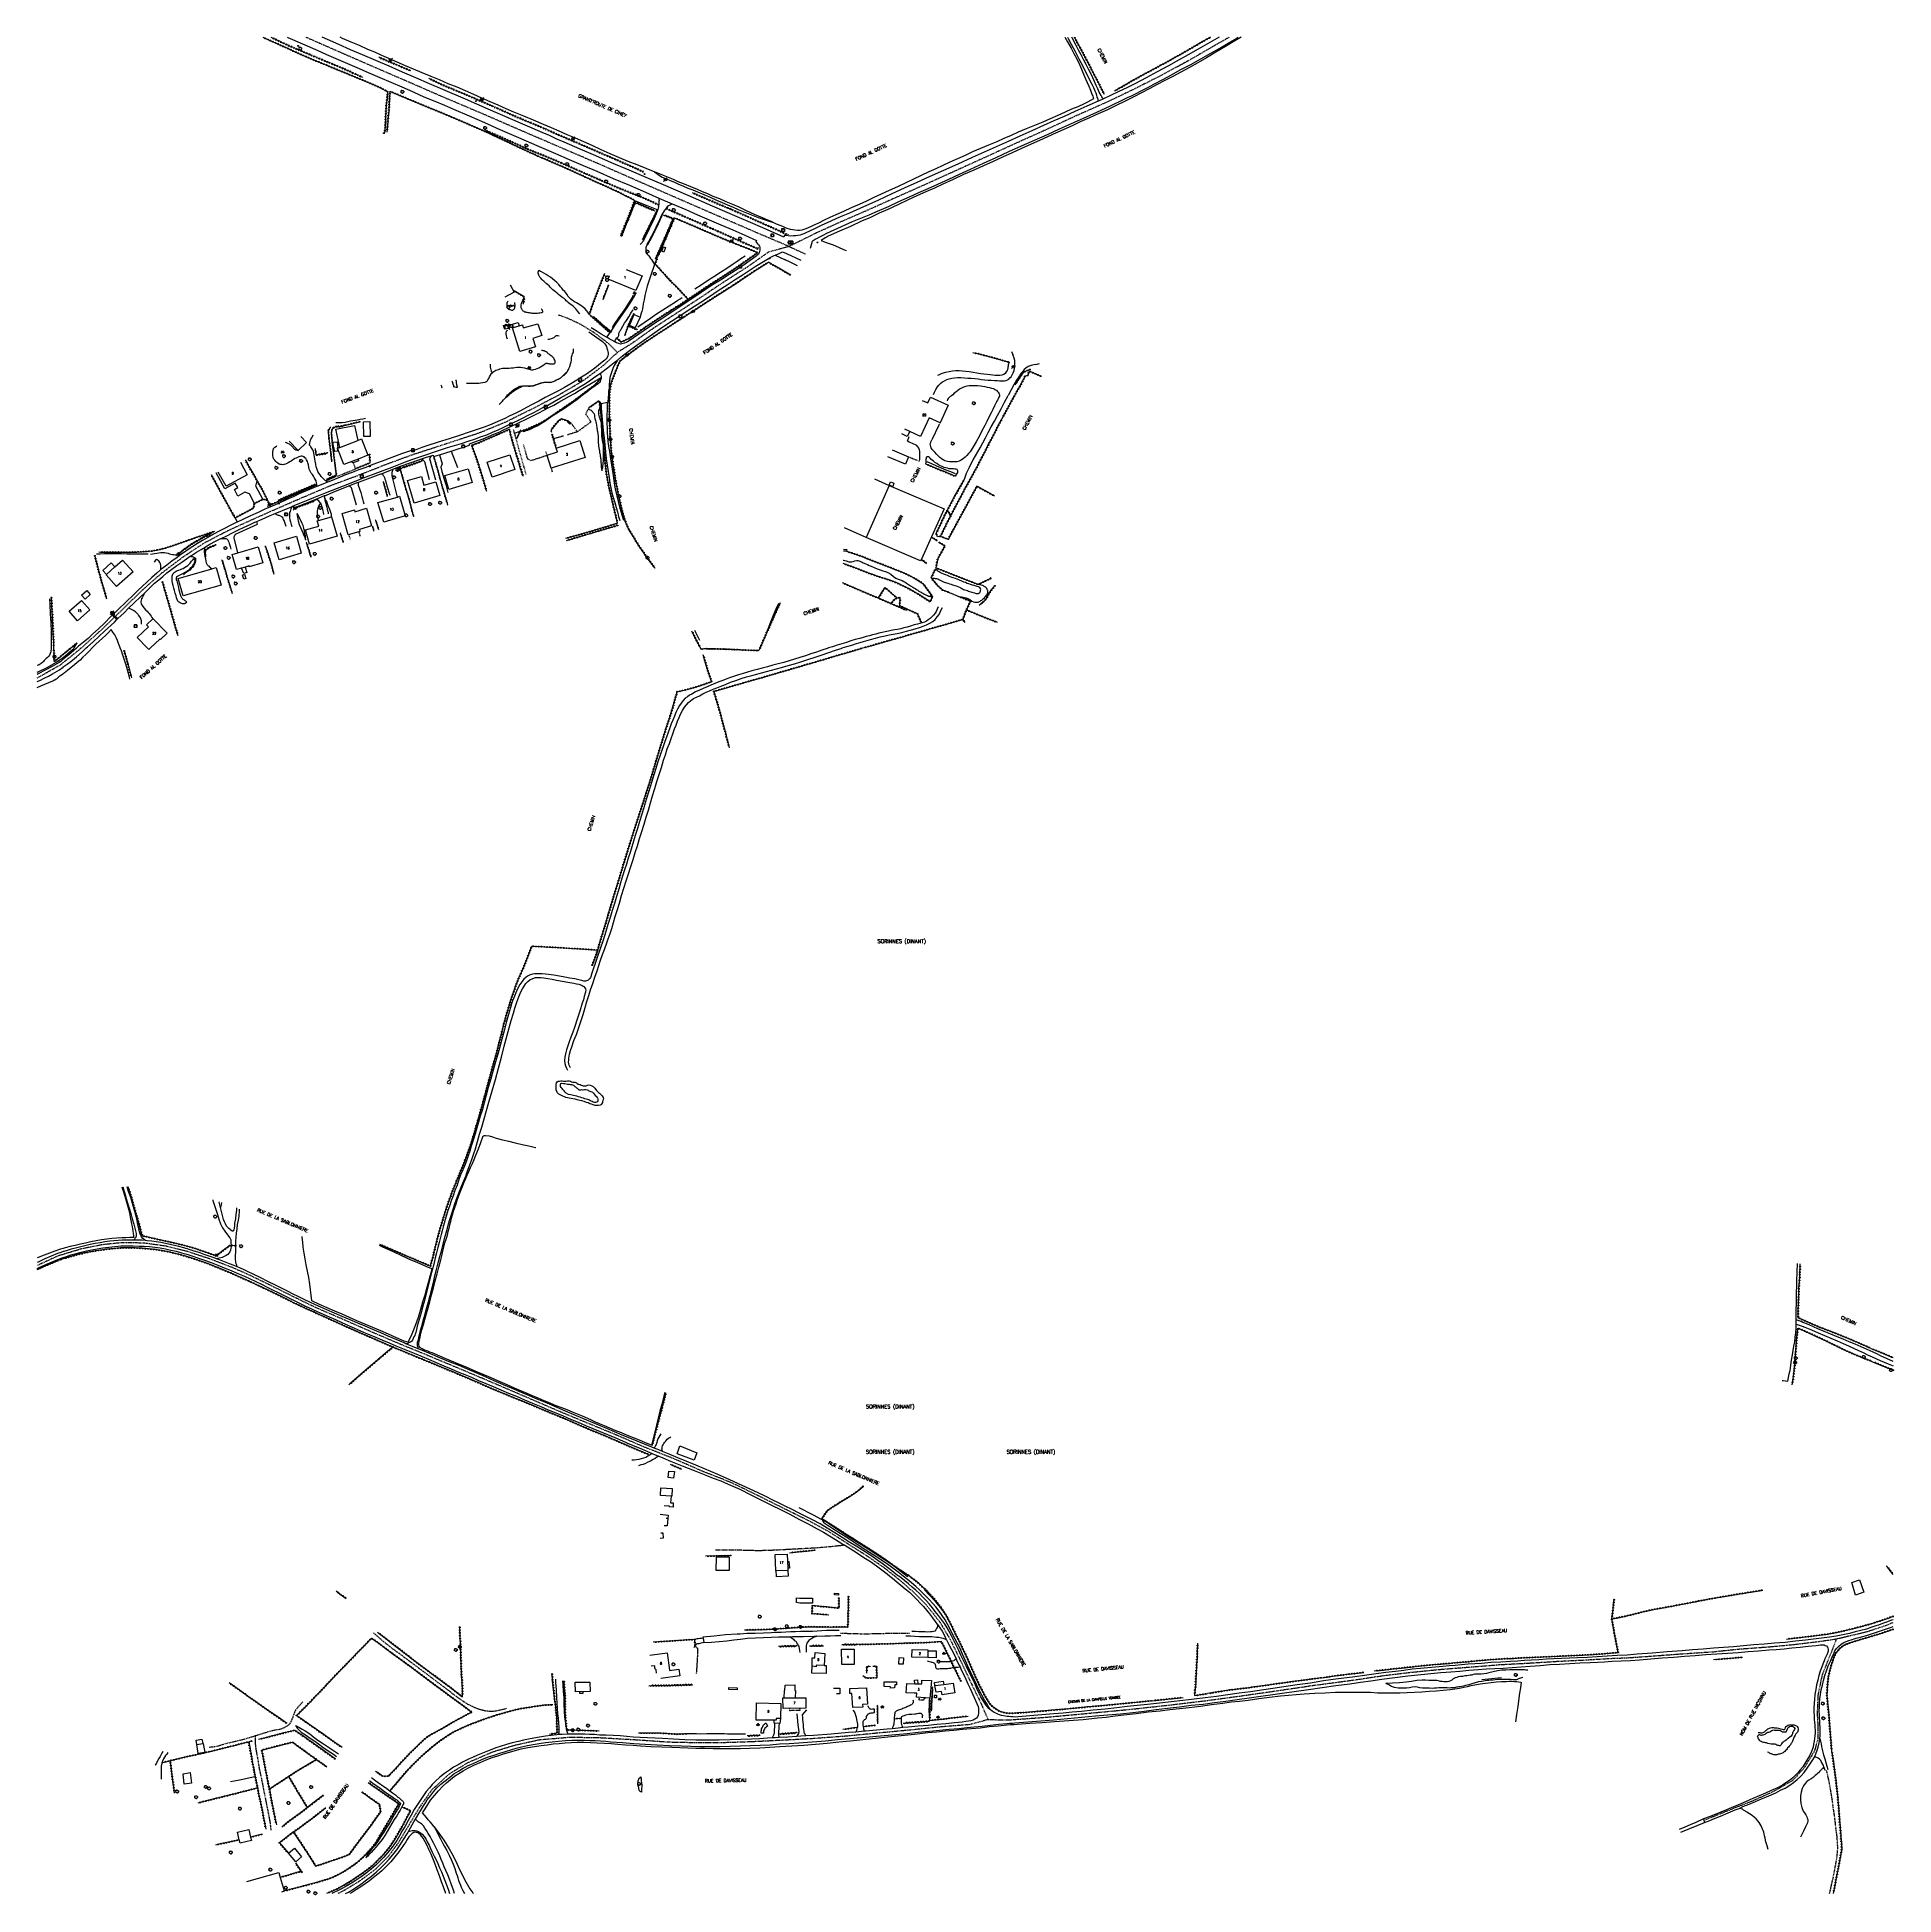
# Model space of a CAD drawing. Header units: millimetres. Extents: x 192000 to 193000, y 104999 to 106000.
import ezdxf
from ezdxf.enums import TextEntityAlignment as Align

# ---------------------------------------------------------------- set-up
doc = ezdxf.new("R2010")
doc.units = ezdxf.units.MM
doc.linetypes.add('DASHED', pattern=[0.75, 0.5, -0.25])
doc.layers.get('0').update_dxf_attribs({"linetype": 'CONTINUOUS'})
for name, color, linetype in [('W0001', 6, 'DASHED'), ('W0008', 7, 'CONTINUOUS'), ('W0014', 7, 'CONTINUOUS'), ('W0016', 2, 'CONTINUOUS'), ('W0017', 7, 'CONTINUOUS'), ('W0021', 2, 'CONTINUOUS'), ('W0070', 7, 'DASHED'), ('W0071', 7, 'CONTINUOUS'), ('W0101', 7, 'CONTINUOUS'), ('W0104', 1, 'CONTINUOUS'), ('W0105', 7, 'CONTINUOUS'), ('W0112', 1, 'DASHED'), ('W0120', 7, 'CONTINUOUS'), ('W0200', 2, 'CONTINUOUS'), ('W0211', 2, 'CONTINUOUS'), ('W0214', 2, 'CONTINUOUS'), ('W0220', 5, 'DASHED'), ('W0300', 7, 'CONTINUOUS'), ('W0303', 7, 'CONTINUOUS'), ('W0310', 3, 'CONTINUOUS'), ('W0322', 7, 'CONTINUOUS'), ('W0323', 7, 'CONTINUOUS'), ('W0330', 7, 'CONTINUOUS'), ('W0333', 7, 'CONTINUOUS'), ('W0401', 7, 'CONTINUOUS'), ('W0420', 7, 'CONTINUOUS'), ('W0473', 7, 'CONTINUOUS'), ('W0850', 7, 'CONTINUOUS'), ('W0980', 7, 'CONTINUOUS'), ('W0984', 7, 'CONTINUOUS'), ('W0989', 7, 'CONTINUOUS'), ('W0991', 7, 'CONTINUOUS')]:
    doc.layers.add(name, color=color, linetype=linetype)
doc.styles.get("Standard").update_dxf_attribs({"font": 'romans.shx', "width": 0.85})

# ---------------------------------------------------------------- blocks, each defined once
blk = doc.blocks.new('T473')
for p, q in [((-0.166667, 0.166667), (0.166667, -0.166667)), ((-0.166667, -0.166667), (0.166667, 0.166667)), ((0.500001, 0.500001), (1.000002, 1.000002)), ((-1.000002, -1.000002), (-0.500001, -0.500001))]:
    blk.add_line(p, q)
blk.add_ellipse((0, 0), major_axis=(0.471405, 0.471405), ratio=1, start_param=5.4977871438, end_param=11.780972451)
blk = doc.blocks.new('T420')
for p, q in [((0.7, 0.7), (-0.8, 0.7)), ((-0.8, 0.7), (-0.8, -0.8)), ((0.7, 0.7), (0.7, -0.8)), ((0.7, -0.8), (-0.8, -0.8))]:
    blk.add_line(p, q)
blk.add_ellipse((0, 0), major_axis=(-0.53, 0.53), ratio=1, start_param=3.926991, end_param=10.210176)
blk = doc.blocks.new('T300')
for p, q in [((-0.8, 0.5), (-0.9, 0.3)), ((-0.9, 0.3), (-0.9, 0.2)), ((-0.9, 0.2), (-0.7, 0.1)), ((-0.7, 0.6), (-0.8, 0.5)), ((-0.8, -0.1), (-0.7, 0.1)), ((-0.6, 0.7), (-0.7, 0.6)), ((-0.7, 0.1), (-0.7, 0.1)), ((-0.5, 0.7), (-0.6, 0.7)), ((-0.3, 0.6), (-0.5, 0.7)), ((-0.3, 0.6), (-0.2, 0.7)), ((-0.2, 0.6), (-0.3, 0.6)), ((-0.2, 0.7), (-0.1, 0.8)), ((-0.1, 0.8), (0.1, 0.8)), ((0.1, 0.8), (0.2, 0.7)), ((0.2, 0.7), (0.3, 0.6)), ((0.3, 0.6), (0.4, 0.5)), ((0.5, 0.5), (0.3, 0.5)), ((0.4, 0.5), (0.4, 0.5)), ((0.6, 0.4), (0.5, 0.5)), ((0.6, 0.4), (0.7, 0.3)), ((0.7, 0.3), (0.7, 0.2)), ((0.7, 0.2), (0.7, 0.1)), ((0.7, 0.1), (0.7, -0.2)), ((-0.8, -0.2), (-0.8, -0.1)), ((-0.7, -0.3), (-0.8, -0.2)), ((-0.8, -0.2), (-0.8, -0.2)), ((-0.7, -0.4), (-0.7, -0.3)), ((-0.5, -0.5), (-0.7, -0.4)), ((-0.4, -0.5), (-0.5, -0.5)), ((-0.4, -0.5), (-0.3, -0.5)), ((-0.3, -0.5), (-0.3, -0.4)), ((-0.3, -0.6), (-0.3, -0.5)), ((-0.3, -0.5), (-0.3, -0.5)), ((-0.2, -0.7), (-0.3, -0.6)), ((-0.1, -0.8), (-0.2, -0.7)), ((0.1, -0.8), (-0.1, -0.8)), ((0.2, -0.7), (0.1, -0.8)), ((0.3, -0.5), (0.2, -0.5)), ((0.3, -0.6), (0.2, -0.7)), ((0.2, -0.7), (0.2, -0.7)), ((0.5, -0.4), (0.3, -0.5)), ((0.3, -0.5), (0.3, -0.6)), ((0.3, -0.5), (0.3, -0.5)), ((0.6, -0.3), (0.5, -0.4)), ((0.7, -0.2), (0.6, -0.3)), ((0.6, -0.3), (0.6, -0.3))]:
    blk.add_line(p, q)
blk = doc.blocks.new('T850')
for p, q in [((-0.2, -0.1), (0, 0.3)), ((0, 0.3), (0.2, -0.1)), ((-0.2, -0.1), (0.2, -0.1))]:
    blk.add_line(p, q)
for major_axis in [(-0.106, 0.106), (-0.0354, 0.0354), (-0.0236, 0.0236)]:
    blk.add_ellipse((0, 0), major_axis=major_axis, ratio=1, start_param=3.926991, end_param=10.210176)
blk = doc.blocks.new('T303')
for p, q in [((-0.8, 0), (-0.3, 0.2)), ((-0.3, -0.2), (-0.8, 0)), ((-0.3, 0.2), (0, 0.8)), ((0, 0.8), (0.3, 0.2)), ((0.3, 0.2), (0.8, 0)), ((0.8, 0), (0.3, -0.2)), ((-0.5, -0.6), (-0.3, -0.2)), ((0, -0.3), (-0.5, -0.6)), ((0.6, -0.6), (0, -0.3)), ((0.3, -0.2), (0.6, -0.6))]:
    blk.add_line(p, q)
blk = doc.blocks.new('T401')
for p, q in [((-0.3, 0.3), (0, 0.3)), ((-0.3, -0.25), (-0.3, 0.3)), ((-0.3, 0.15), (0, 0.15)), ((-0.3, 0), (0, 0)), ((0, 0.3), (0, -0.25)), ((-0.3, -0.15), (0, -0.15)), ((-0.3, -0.25), (-0.3, -0.3)), ((-0.3, -0.3), (0, -0.3)), ((0, -0.3), (0, -0.25))]:
    blk.add_line(p, q)
blk = doc.blocks.new('t323o')
at = {"color": 0, "linetype": 'Continuous'}
for radius in [0.25, 0.15]:
    blk.add_circle((0, 0), radius, dxfattribs=at)
blk = doc.blocks.new('t310o')
at = {"color": 0, "linetype": 'Continuous'}
for centre, start, end in [((-0.5, 0.4), 216.8699, 323.1304), ((0.5, -0.4), 36.8699, 143.1303)]:
    blk.add_arc(centre, 0.625, start, end, dxfattribs=at)
blk = doc.blocks.new('t322o')
at = {"color": 0, "linetype": 'Continuous'}
for radius in [0.25, 0.15]:
    blk.add_circle((0, 0), radius, dxfattribs=at)
blk = doc.blocks.new('t220o')
at = {"color": 0, "linetype": 'Continuous'}
for p, q in [((-0.25, 0.25), (0.25, 0.25)), ((-0.25, -0.25), (0.25, -0.25))]:
    blk.add_line(p, q, dxfattribs=at)

msp = doc.modelspace()

# ---------------------------------------------------------------- linework, layer by layer
at = {"layer": 'W0001'}
for points in [[(192405.1, 105887.3), (192387.7, 105894.7), (192367.6, 105903.4), (192347.8, 105912), (192325.5, 105921.7), (192304.6, 105930.9), (192281.8, 105940.7), (192261.1, 105949.6), (192238.5, 105959.4), (192218, 105968.1), (192200.8, 105975.6), (192183, 105983.3), (192165.3, 105991), (192144.8, 106000)], [(192642.2, 106000), (192635, 105995.9), (192619.1, 105986.7), (192604.9, 105979.1), (192592.1, 105972.6), (192576.9, 105965.3), (192558.9, 105957.3), (192542.5, 105949.7), (192527.1, 105942.8), (192509.4, 105934.7), (192492.9, 105927.2), (192476.5, 105919.8), (192461, 105912.9), (192446.4, 105906.4), (192431.3, 105899.8), (192419.8, 105894.6), (192405.1, 105887.3)], [(192405.1, 105887.3), (192393.9, 105884.2), (192382.7, 105876.3), (192369.4, 105867.8), (192357.3, 105859.7), (192341.8, 105849.6), (192330.1, 105842), (192321.1, 105835.5), (192312.6, 105830.2)], [(192405.1, 105887.3), (192414, 105883.2)], [(192312.6, 105830.2), (192308, 105834.9), (192300.5, 105840.6), (192292.9, 105845.3), (192285.6, 105848.7), (192280.7, 105850.4)], [(192023.8, 105671), (192033.5, 105679.8), (192043, 105688.8), (192055.9, 105701.5), (192067, 105711.3), (192078.8, 105720.2), (192090.2, 105727.7), (192102.3, 105734), (192114.7, 105739.7), (192126.7, 105745), (192141.3, 105751.4), (192158.3, 105758.6), (192173.4, 105764.2), (192187.9, 105769.9), (192201.4, 105774.9), (192219.8, 105780.9), (192238.4, 105787), (192252.2, 105792.7), (192267.8, 105800.4), (192280.8, 105807.2), (192293.8, 105814.8), (192305.1, 105823.2), (192312.6, 105830.2)], [(192000, 105654.9), (192012.5, 105661.9), (192014, 105663.1)], [(192014, 105663.1), (192023.2, 105670.5), (192023.8, 105671)], [(192014, 105344.3), (192011.5, 105343.6), (192000, 105338.3)], [(192462, 105171), (192456.3, 105175.5), (192446.9, 105182), (192438.6, 105187.2), (192426.7, 105194.8), (192415.7, 105200.8), (192404, 105206.6), (192389.1, 105214), (192373.7, 105221.5), (192358.9, 105227.3), (192342.9, 105234.3), (192326.9, 105240.6), (192311.6, 105247.2), (192297.8, 105252.9), (192282.8, 105259.1), (192267.7, 105265.6), (192256.8, 105270.3), (192239.7, 105277.6), (192225.9, 105283.4), (192208.9, 105290.5), (192195.5, 105296), (192180.7, 105302.3), (192164.6, 105309.4), (192150, 105315.7), (192138.1, 105321.5), (192124.4, 105328.3), (192112.8, 105333.9), (192104, 105337.7), (192092.1, 105342.2), (192080.8, 105345.9), (192069.7, 105348.7), (192057.4, 105350.4), (192045.7, 105350.6), (192035.2, 105349.5), (192023.9, 105347.3), (192014, 105344.3)], [(192462, 105171), (192465, 105168.7), (192472.4, 105162.1), (192479.5, 105154.9), (192486.3, 105146.3), (192491.9, 105136.9), (192497, 105126.5), (192502.5, 105114.8), (192508.8, 105101.8), (192512.3, 105093.7)], [(192969.4, 105137.2), (192985.4, 105141), (192996, 105144.4), (193000, 105146.1)], [(192512.3, 105093.7), (192524.3, 105093.6), (192543.6, 105095), (192567.2, 105097.2), (192588.4, 105099.2), (192607.6, 105101.3), (192628.8, 105103.8), (192648, 105106.4), (192668.9, 105109.4), (192687.9, 105112.2), (192706.9, 105114.7), (192725.3, 105117.4), (192739.1, 105119.1), (192757.2, 105120.9), (192770.3, 105121.9), (192787.6, 105123.3), (192804.4, 105124.2), (192820.3, 105125.2), (192833, 105125.8), (192848.2, 105126.7), (192856.4, 105127), (192870.7, 105128), (192885.2, 105129.1), (192903.2, 105130.3), (192916.5, 105131.7), (192934, 105133), (192946.8, 105134.2), (192960, 105135.8), (192969.4, 105137.2)], [(192969.4, 105137.2), (192966, 105128.6), (192961.6, 105117.5), (192959.4, 105106.9), (192959, 105097), (192959.4, 105090), (192959.3, 105083.4), (192957.6, 105076.9), (192951.8, 105067.3), (192945.6, 105060.8), (192935.8, 105055.1), (192924.8, 105050.1), (192914.6, 105046.1), (192898.6, 105039.6)], [(192512.3, 105093.7), (192502.5, 105091), (192486.4, 105089.7), (192469.9, 105088), (192453.9, 105086.5), (192436.4, 105084.8), (192419, 105083.5), (192400.9, 105082.5), (192384.3, 105081.7), (192369, 105081.2), (192354.4, 105081.2), (192339.7, 105081.5), (192324.4, 105082.6), (192303.4, 105083.8), (192287.1, 105084.1), (192270.5, 105082.7), (192257.3, 105079.8), (192245.4, 105076.2), (192231.7, 105070.3), (192221.9, 105064.3), (192212.5, 105055.7), (192205.7, 105046), (192200.3, 105036.9), (192194.6, 105027.4), (192189.4, 105020.3), (192182.2, 105013), (192173.6, 105006.6), (192165, 105001.4), (192162, 105000)]]:
    msp.add_lwpolyline(points, dxfattribs=at)
at = {"layer": 'W0008'}
for points in [[(192134.9, 106000), (192135.1, 105999.9), (192143, 105996.4), (192150.9, 105993), (192155.9, 105990.8), (192160.9, 105988.6), (192166, 105986.4), (192172.2, 105983.7), (192178.4, 105981), (192184.6, 105978.3), (192190.5, 105975.8), (192196.4, 105973.3), (192202.3, 105970.8), (192206.4, 105968.9), (192209.3, 105967.6), (192214.3, 105965.5), (192219.4, 105963.4), (192224.4, 105961.2), (192232.7, 105957.6), (192241, 105954), (192249.3, 105950.3), (192259.3, 105946), (192269.2, 105941.7), (192279.2, 105937.4), (192286.7, 105934.2), (192294.2, 105931), (192301.6, 105927.8), (192310.4, 105924), (192319.1, 105920.3), (192327.8, 105916.5), (192335, 105913.4), (192342.2, 105910.3), (192349.4, 105907.2), (192355.8, 105904.4), (192362.1, 105901.7), (192368.4, 105898.9), (192374.8, 105896.2), (192381.2, 105893.4), (192387.6, 105890.6), (192387.2, 105889.6)], [(192255.1, 105956), (192243, 105961.3), (192230.8, 105966.6), (192218.6, 105971.8), (192211.4, 105975), (192204.1, 105978.1), (192196.9, 105981.2), (192189.6, 105984.4), (192182.4, 105987.5), (192175.2, 105990.6), (192168.9, 105993.3), (192162.6, 105996.1), (192156.4, 105998.8), (192153.6, 106000)], [(192417.7, 105890.1), (192418.1, 105890.5), (192419.2, 105891.2), (192420.4, 105891.8), (192421.6, 105892.5), (192423.5, 105893.4), (192425.4, 105894.4), (192427.4, 105895.3), (192431.4, 105897.1), (192435.3, 105898.9), (192439.3, 105900.7), (192443.8, 105902.6), (192448.3, 105904.4), (192452.8, 105906.3), (192458.6, 105908.9), (192464.3, 105911.5), (192470, 105914.1), (192475.1, 105916.4), (192480.1, 105918.6), (192485.2, 105920.9), (192491.1, 105923.6), (192497, 105926.2), (192502.9, 105928.9), (192509.8, 105932.1), (192516.6, 105935.3), (192523.5, 105938.5), (192530.4, 105941.6), (192537.3, 105944.6), (192544.3, 105947.7), (192550.8, 105950.6), (192557.3, 105953.5), (192563.8, 105956.5), (192571, 105959.7), (192578.2, 105963), (192585.3, 105966.4), (192587.5, 105967.5), (192589.6, 105968.5), (192591.8, 105969.6), (192595.1, 105971.3), (192598.4, 105973), (192601.7, 105974.7), (192606.4, 105977.3), (192611.2, 105979.8), (192615.9, 105982.4), (192621.5, 105985.4), (192627, 105988.4), (192632.4, 105991.5), (192637.1, 105994.2), (192641.7, 105996.9), (192646.3, 105999.6), (192647, 106000)], [(192636.8, 106000), (192635.6, 105999.4), (192630.6, 105996.5), (192625.5, 105993.6), (192620.2, 105990.6), (192614.9, 105987.6), (192609.6, 105984.7), (192603.5, 105981.4), (192597.5, 105978.2), (192591.4, 105975), (192587, 105972.8), (192582.7, 105970.7), (192578.3, 105968.6), (192574.5, 105966.8), (192571.9, 105965.6), (192571.6, 105965.5), (192565.5, 105962.8), (192559.1, 105960)], [(192272, 105948.7), (192255.1, 105956)], [(192559.1, 105960), (192553.4, 105957.4), (192547.8, 105954.9), (192542.2, 105952.4), (192535.9, 105949.6), (192529.5, 105946.7), (192523.2, 105943.9), (192516.7, 105941), (192510.2, 105938.1), (192503.7, 105935.2), (192496, 105931.7), (192488.3, 105928.3), (192480.6, 105924.8), (192473.9, 105921.7), (192467.2, 105918.7), (192460.5, 105915.6), (192452.9, 105912.1), (192445.2, 105908.7), (192437.6, 105905.3), (192434.1, 105903.8), (192430.7, 105902.3), (192427.2, 105900.8), (192422.8, 105898.8), (192418.5, 105896.7), (192414.1, 105894.7), (192413.1, 105894.2), (192412, 105893.8), (192411, 105893.4), (192409.8, 105893.2), (192408.7, 105893), (192407.5, 105893), (192406, 105892.9), (192404.6, 105893.1), (192403.1, 105893.3), (192402.6, 105893.4)], [(192402.6, 105893.4), (192402.3, 105892.4), (192393.9, 105896), (192385.5, 105899.7), (192377.1, 105903.3), (192363.9, 105909), (192350.7, 105914.8), (192337.5, 105920.5), (192328.2, 105924.5), (192318.9, 105928.4), (192309.5, 105932.4), (192301, 105936.1), (192292.5, 105939.8), (192284, 105943.5), (192280, 105945.2), (192276, 105947), (192272, 105948.7)], [(192387.4, 105882), (192384.1, 105879.8), (192380.9, 105877.5), (192377.6, 105875.3), (192372.9, 105872.2), (192368.2, 105869.2), (192363.4, 105866.2), (192357.8, 105862.5), (192352.1, 105858.7), (192346.5, 105855), (192340.8, 105851.2), (192335.1, 105847.5), (192329.4, 105843.7), (192318.9, 105836.4)], [(192386.8, 105876.6), (192389.5, 105878.2), (192392.2, 105879.8), (192394.9, 105881.3), (192397.1, 105882.4), (192399.4, 105883.4), (192401.6, 105884.4), (192403.8, 105883.6), (192411.4, 105879.9)], [(192387.2, 105889.6), (192387.5, 105889.4), (192388.1, 105888.8), (192388.7, 105888.1), (192389.1, 105887.4), (192389.3, 105886.7), (192389.3, 105886), (192389.3, 105885.3), (192389.2, 105884.6), (192389, 105883.8), (192388.6, 105883.2), (192388.3, 105882.8), (192387.8, 105882.4), (192387.4, 105882)], [(192416.7, 105886.4), (192416.7, 105886.4), (192417.7, 105890.1)], [(192303.5, 105819), (192307.2, 105821.9), (192310.8, 105824.8), (192312.6, 105826.1), (192314.5, 105827.6), (192318.5, 105830.7), (192322.5, 105833.7), (192326.6, 105836.6), (192331.6, 105840.1), (192336.6, 105843.6), (192341.7, 105847), (192347, 105850.4), (192352.2, 105853.8), (192357.5, 105857.3), (192362.2, 105860.4), (192366.9, 105863.6), (192371.7, 105866.7), (192376, 105869.5), (192380.3, 105872.2), (192384.6, 105875)], [(192384.6, 105875), (192386.8, 105876.6)], [(192318.9, 105836.4), (192318.1, 105835.9), (192317.3, 105835.5), (192316.5, 105835.2), (192315.8, 105835), (192315, 105834.8), (192314.3, 105834.7), (192313.3, 105835), (192312.2, 105835.4), (192311.3, 105835.9), (192311.2, 105836), (192309.6, 105836.8), (192308.1, 105837.6), (192306.9, 105838.4), (192306.7, 105838.5), (192303.9, 105840.1), (192301.2, 105841.8), (192298.5, 105843.4)], [(192297.2, 105841.3), (192304.5, 105836.2), (192305.1, 105835.6), (192305.7, 105835), (192306.2, 105834.3), (192306.7, 105833.4), (192307, 105832.5), (192307.3, 105831.5), (192307.5, 105830.7), (192307.7, 105829.9), (192307.7, 105829.1), (192307.5, 105828.3), (192307.1, 105827.5), (192306.6, 105826.8), (192305.9, 105826.1), (192305.1, 105825.5), (192304.4, 105824.9), (192302.4, 105823.4), (192300.4, 105821.8), (192298.4, 105820.3), (192295.9, 105818.6), (192293.3, 105816.9), (192290.8, 105815.2), (192287.5, 105813.3), (192284.1, 105811.4), (192280.8, 105809.6), (192277.3, 105807.7), (192273.7, 105805.9), (192270.2, 105804), (192267, 105802.3), (192263.7, 105800.6), (192260.4, 105798.8), (192257.6, 105797.4), (192254.7, 105796), (192251.9, 105794.6), (192248.2, 105793), (192244.6, 105791.4), (192240.9, 105790), (192236.6, 105788.5), (192232.3, 105787.1), (192228, 105785.7), (192222, 105783.7), (192216, 105781.8), (192210, 105779.9), (192207.2, 105779), (192204.5, 105778), (192201.7, 105777.1), (192201.6, 105777.4)], [(192201.6, 105777.4), (192196.3, 105775.6), (192191.1, 105773.7), (192185.9, 105771.7), (192182.9, 105770.6), (192180, 105769.5), (192177, 105768.3), (192173.4, 105767), (192169.8, 105765.6), (192166.2, 105764.2), (192163.2, 105763), (192160.2, 105761.8), (192157.2, 105760.6), (192156.4, 105760.3), (192153, 105758.9), (192150.6, 105758), (192148.8, 105757.2), (192144.6, 105755.4), (192141.2, 105754), (192137.9, 105752.5), (192134.6, 105751), (192133, 105750.3), (192131.4, 105749.6), (192129.8, 105748.9)], [(192129.8, 105748.9), (192126.2, 105747.3), (192122.7, 105745.7), (192119.1, 105744), (192115, 105742.2), (192110.9, 105740.3), (192107.7, 105738.8), (192106.9, 105738.4), (192103.9, 105736.9), (192101, 105735.4), (192098, 105733.9), (192095, 105732.3), (192092, 105730.6), (192089, 105728.9), (192086.4, 105727.3), (192083.9, 105725.7), (192081.3, 105724), (192079.3, 105722.6), (192077.4, 105721.3), (192077.3, 105721.2), (192075.4, 105719.8), (192072.6, 105717.8), (192069.9, 105715.7), (192067.2, 105713.6), (192066.7, 105713.2), (192064.5, 105711.3), (192061.7, 105708.9), (192059.1, 105706.5), (192056.7, 105704.3), (192054.3, 105702), (192051.9, 105699.7)], [(192120, 105739.9), (192122.8, 105741.1), (192125.5, 105742.3), (192128.2, 105743.5), (192128.3, 105743.5), (192135.2, 105746.4), (192137, 105747.1), (192137.9, 105747.5)], [(192063.3, 105705.9), (192065.5, 105707.8), (192067.7, 105709.6), (192069.9, 105711.4), (192072.5, 105713.4), (192075.2, 105715.4), (192077.9, 105717.3), (192080.5, 105719.1), (192082.5, 105720.4), (192083.2, 105720.9), (192085.9, 105722.7), (192088.3, 105724.1), (192090.5, 105725.4), (192090.7, 105725.5), (192093, 105726.9), (192096.1, 105728.5), (192099, 105729.9), (192099.1, 105730), (192102.2, 105731.5), (192105.3, 105733), (192108.4, 105734.6), (192111.5, 105736.1), (192114.4, 105737.4), (192117.2, 105738.7), (192118.3, 105739.1), (192120, 105739.9)], [(192036.3, 105680), (192041.6, 105685), (192042.9, 105686.3), (192043.4, 105686.8), (192046.8, 105690), (192049.3, 105692.4), (192052.1, 105695.1), (192055.8, 105698.7), (192057.6, 105700.4), (192059.6, 105702.3), (192063.3, 105705.9)], [(192051.9, 105699.7), (192047.8, 105695.7), (192043.7, 105691.7), (192040.9, 105689), (192040.5, 105688.6), (192039.6, 105687.7), (192036.4, 105684.6), (192033.2, 105681.5), (192029.9, 105678.5), (192027.4, 105676.2), (192024.9, 105674.1), (192022.3, 105671.9)], [(192022.3, 105671.9), (192021.3, 105671)], [(192026.4, 105671), (192027.1, 105671.6), (192030.2, 105674.4), (192033.3, 105677.2), (192036.3, 105680)], [(192011.9, 105663.2), (192008.1, 105661.1), (192004.4, 105659), (192000.6, 105657), (192000, 105656.7)], [(192014, 105664.9), (192013.5, 105664.4), (192012.7, 105663.8), (192011.9, 105663.2)], [(192014, 105660.7), (192014.1, 105660.8), (192016.2, 105662.3), (192018.2, 105663.8), (192021.2, 105666.3), (192024.2, 105669), (192026.4, 105671)], [(192021.3, 105671), (192021, 105670.7), (192019.7, 105669.6), (192018.4, 105668.4), (192017, 105667.3), (192015.6, 105666.2), (192014.3, 105665.1), (192014, 105664.9)], [(192000, 105652.9), (192001.5, 105653.5), (192003.8, 105654.7), (192006.1, 105655.8), (192008.3, 105657), (192009.6, 105657.8), (192010.8, 105658.5), (192012.1, 105659.3)], [(192012.1, 105659.3), (192014, 105660.7)], [(192156, 105314.5), (192152.9, 105315.8), (192149.9, 105317.2), (192146.9, 105318.6), (192143.9, 105320), (192140.9, 105321.4), (192138, 105322.9), (192134.8, 105324.5), (192131.6, 105326.1), (192128.4, 105327.7), (192124.3, 105329.7), (192120.2, 105331.8), (192116.1, 105333.8), (192113.6, 105334.9), (192111.2, 105336.1), (192108.7, 105337.2), (192107.7, 105337.6), (192106.2, 105338.3), (192103.6, 105339.3), (192101, 105340.3), (192098.2, 105341.4), (192096.6, 105342), (192095.4, 105342.4), (192092.6, 105343.4), (192089.9, 105344.3), (192087.3, 105345.3), (192084.6, 105346.1), (192081.9, 105347), (192079.1, 105347.8), (192076.4, 105348.5), (192074, 105349.1), (192071.5, 105349.6), (192069.1, 105350.2), (192066.7, 105350.7), (192064.2, 105351.1), (192061.8, 105351.5), (192059.2, 105351.7), (192058.4, 105351.8), (192056.5, 105351.9), (192053.9, 105352), (192052, 105352), (192051.2, 105352), (192048.5, 105352), (192045.8, 105351.9), (192043.6, 105351.8), (192041.3, 105351.6), (192039.1, 105351.4), (192036.5, 105351), (192033.9, 105350.6), (192031.3, 105350.2), (192028.5, 105349.6), (192025.7, 105349), (192022.9, 105348.3), (192020.6, 105347.7), (192018.4, 105347.1), (192016.1, 105346.5), (192014.4, 105345.9), (192014, 105345.8)], [(192011, 105344.8), (192007.6, 105343.4), (192004.2, 105341.9), (192000.9, 105340.4), (192000, 105340)], [(192000, 105336.8), (192001.1, 105337.3), (192004.7, 105338.9), (192006.9, 105339.8), (192009, 105340.7), (192011.2, 105341.6)], [(192014, 105345.8), (192012.7, 105345.4), (192011, 105344.8)], [(192011.2, 105341.6), (192013.5, 105342.4), (192014, 105342.6)], [(192014, 105342.6), (192015.9, 105343.2), (192018.2, 105344), (192021, 105344.8), (192023.7, 105345.5), (192026.5, 105346.2), (192029.4, 105346.8), (192032.4, 105347.4), (192035.3, 105347.9), (192038.6, 105348.3), (192041.9, 105348.6), (192045.1, 105348.9), (192048.4, 105348.9), (192051.7, 105348.9), (192054.9, 105348.8), (192057.7, 105348.7), (192060.6, 105348.5), (192063.4, 105348.2), (192066.2, 105347.8), (192069.1, 105347.3), (192072, 105346.6), (192074.9, 105346), (192077.8, 105345.2), (192080.7, 105344.4), (192083.8, 105343.4), (192086.9, 105342.3), (192090.1, 105341.2), (192093.7, 105339.9), (192097.3, 105338.5), (192100.8, 105337.1), (192104.5, 105335.6), (192108.1, 105334.1), (192111.7, 105332.6), (192114.8, 105331.1), (192117.8, 105329.7), (192120.8, 105328.2), (192124, 105326.7), (192127.1, 105325.1), (192130.2, 105323.6), (192133.1, 105322.1), (192135.9, 105320.7), (192138.8, 105319.3), (192141.7, 105317.9), (192144.6, 105316.5), (192147.5, 105315.1), (192150.8, 105313.6), (192154.1, 105312.2), (192157.4, 105310.7), (192160.8, 105309.2), (192164.2, 105307.6), (192167.7, 105306.1), (192171, 105304.6), (192174.2, 105303.2), (192177.5, 105301.7), (192181.6, 105300), (192185.7, 105298.3), (192189.7, 105296.6), (192193.3, 105295.1), (192196.9, 105293.6), (192200.5, 105292.1), (192204, 105290.7), (192207.4, 105289.3), (192210.9, 105287.8), (192215, 105286.1), (192219.1, 105284.3), (192223.1, 105282.6), (192226.7, 105281.1), (192230.4, 105279.6), (192234, 105278.1), (192237.8, 105276.4), (192241.7, 105274.8), (192245.6, 105273.1), (192249.8, 105271.4), (192254, 105269.6), (192258.2, 105267.9), (192262.5, 105266), (192266.9, 105264.1), (192271.3, 105262.3), (192275.3, 105260.6), (192279.4, 105258.9), (192283.4, 105257.3), (192287.4, 105255.6), (192291.4, 105253.9), (192295.4, 105252.2), (192299.4, 105250.6), (192303.3, 105248.9), (192307.3, 105247.3), (192311.3, 105245.6), (192315.3, 105243.8), (192319.4, 105242.1), (192322.5, 105240.8), (192325.6, 105239.5), (192328.8, 105238.2)], [(192379.9, 105219.9), (192373.2, 105222.9), (192366.4, 105225.9), (192359.6, 105228.8), (192354.8, 105230.8), (192350, 105232.8), (192345.1, 105234.8), (192340.5, 105236.7), (192336.9, 105238.2), (192335.8, 105238.6), (192332.4, 105240), (192331.1, 105240.5), (192327.2, 105242.1), (192323.2, 105243.7), (192319.3, 105245.3), (192315.2, 105247), (192311, 105248.7), (192306.9, 105250.5), (192302.6, 105252.3), (192298.3, 105254.1), (192294, 105255.9), (192289.4, 105257.9), (192284.7, 105259.9), (192280.1, 105261.8), (192274.7, 105264.1), (192269.3, 105266.4), (192264, 105268.7), (192259.7, 105270.5), (192255.5, 105272.3), (192251.2, 105274.1), (192246.3, 105276.2), (192241.5, 105278.4), (192236.6, 105280.5), (192231.9, 105282.4), (192227.3, 105284.4), (192222.6, 105286.3), (192217.3, 105288.5), (192212, 105290.7), (192206.7, 105292.9), (192205.3, 105293.4), (192202.3, 105294.7), (192198.7, 105296.2), (192197.8, 105296.6), (192193.4, 105298.4), (192189.2, 105300.2), (192185.1, 105302), (192180.9, 105303.8), (192176.8, 105305.6), (192172.7, 105307.3), (192168.6, 105309.1), (192164.4, 105310.9), (192160.2, 105312.7), (192156, 105314.5)], [(192328.8, 105238.2), (192331.3, 105237.1), (192332.9, 105236.4), (192334.9, 105235.6), (192337.1, 105234.7), (192341.3, 105232.9), (192347.6, 105230.4), (192353.9, 105227.9), (192360.2, 105225.4), (192364.2, 105223.8), (192368.3, 105222.3), (192372.3, 105220.6), (192378.5, 105217.8), (192384.5, 105214.8), (192390.6, 105211.7), (192395.6, 105209.3), (192400.5, 105206.8), (192405.5, 105204.3), (192410.4, 105201.7), (192415.4, 105199.1), (192420.2, 105196.4), (192423.6, 105194.6), (192426.9, 105192.7), (192430.1, 105190.8), (192434.1, 105188.3), (192435.2, 105187.6), (192438.1, 105185.8), (192442, 105183.3), (192445.4, 105181.1), (192448.9, 105178.9), (192452.2, 105176.6), (192455.1, 105174.4), (192457.9, 105172.2), (192459.4, 105171)], [(192464.2, 105171), (192463.6, 105171.4), (192461.6, 105172.9), (192459.5, 105174.5), (192457.4, 105176.2), (192455.3, 105177.8), (192452.9, 105179.5), (192450.5, 105181.2), (192448, 105182.9), (192444.6, 105185), (192441.2, 105187.1), (192437.8, 105189.2), (192433.8, 105191.8), (192429.8, 105194.4), (192425.7, 105196.9), (192421.9, 105199.1), (192418.1, 105201.1), (192414.2, 105203.2), (192410.5, 105205), (192406.7, 105206.8), (192403, 105208.6), (192399.5, 105210.4), (192396, 105212.1), (192392.6, 105213.9), (192388.4, 105215.9), (192384.1, 105217.9), (192379.9, 105219.9)], [(192459.4, 105171), (192460.8, 105169.9)], [(192460.8, 105169.9), (192463.1, 105168), (192465.4, 105166.1), (192467.7, 105164.1), (192469.9, 105162.3), (192472, 105160.3), (192474, 105158.4), (192475.8, 105156.5), (192477.5, 105154.6), (192479.2, 105152.6), (192480.8, 105150.6), (192482.4, 105148.6), (192483.9, 105146.6)], [(192495.3, 105133.5), (192494.4, 105135.3), (192493.6, 105137.1), (192492.6, 105138.9), (192491.4, 105141.1), (192490.2, 105143.2), (192488.8, 105145.4), (192487.2, 105147.6), (192485.6, 105149.8), (192483.9, 105152), (192482.3, 105154), (192480.7, 105155.9), (192479, 105157.8), (192477.2, 105159.7), (192475.3, 105161.6), (192473.4, 105163.4), (192471.5, 105165.1), (192469.5, 105166.9), (192467.5, 105168.5), (192465.5, 105170), (192464.2, 105171)], [(192483.9, 105146.6), (192485.1, 105144.8), (192485.2, 105144.7), (192486.3, 105143.1), (192487.5, 105141.3), (192488.8, 105139), (192489.8, 105136.9), (192490, 105136.6), (192491.2, 105134.2), (192492.6, 105131.4), (192494, 105128.7), (192495.1, 105126.4), (192495.3, 105125.9), (192496.6, 105123.2), (192497.2, 105122.1), (192497.9, 105120.6), (192499.2, 105117.9)], [(192985.6, 105142.5), (192982.5, 105141.7), (192979.4, 105140.9), (192976.4, 105140.1), (192972.8, 105139.4), (192969.3, 105138.7), (192965.7, 105138.1), (192961.4, 105137.5), (192957.1, 105137), (192952.8, 105136.5), (192947.3, 105135.9), (192941.7, 105135.3), (192936.1, 105134.8), (192930.5, 105134.3), (192924.9, 105133.9), (192919.3, 105133.4), (192914, 105132.9), (192908.6, 105132.5), (192903.2, 105132.1), (192897.6, 105131.6), (192891.9, 105131.2), (192886.3, 105130.8), (192878.2, 105130.2), (192870.1, 105129.5), (192862.1, 105128.9), (192856.7, 105128.5), (192851.3, 105128.2), (192845.9, 105127.9), (192840.5, 105127.5), (192835.2, 105127.2), (192829.8, 105126.9), (192825.6, 105126.8), (192821.3, 105126.6), (192817.1, 105126.5), (192813.1, 105126.2), (192809.1, 105125.9), (192805.1, 105125.7), (192801.3, 105125.5), (192797.5, 105125.2), (192793.7, 105125), (192788.5, 105124.7), (192783.3, 105124.4), (192778.1, 105124), (192774.5, 105123.7), (192770.9, 105123.5), (192767.3, 105123.2), (192764, 105122.9), (192760.7, 105122.6), (192757.3, 105122.3), (192753.3, 105121.9), (192749.3, 105121.6), (192745.3, 105121.3), (192740.8, 105120.8), (192736.3, 105120.2), (192731.8, 105119.7), (192726.7, 105119), (192721.5, 105118.4), (192716.4, 105117.7), (192708.6, 105116.6), (192700.9, 105115.6), (192693.1, 105114.5), (192686, 105113.4), (192678.8, 105112.4), (192671.7, 105111.4), (192665.7, 105110.5), (192659.7, 105109.6), (192653.7, 105108.7), (192647.6, 105107.9), (192641.5, 105107), (192635.4, 105106.2), (192629.3, 105105.5), (192623.3, 105104.7), (192617.2, 105104), (192610.9, 105103.3), (192604.6, 105102.6), (192598.2, 105101.9), (192592.7, 105101.3), (192587.2, 105100.7), (192581.7, 105100.1), (192575.4, 105099.4), (192569, 105098.8), (192562.7, 105098.1), (192557.7, 105097.7), (192552.8, 105097.2), (192547.8, 105096.8), (192543.5, 105096.4), (192539.2, 105096.1), (192534.8, 105095.7), (192532.8, 105095.5), (192530.7, 105095.3), (192528.6, 105095.2), (192527.2, 105095.1), (192525.8, 105095.2), (192524.5, 105095.2)], [(193000, 105147.5), (192999.1, 105147.2), (192996.9, 105146.4), (192994.7, 105145.6), (192992.4, 105144.8), (192990.1, 105144), (192987.9, 105143.3), (192985.6, 105142.5)], [(192985.6, 105139.1), (192988.8, 105140.1), (192992, 105141.1), (192995.2, 105142.2), (192999, 105143.5), (193000, 105143.9)], [(192524.5, 105095.2), (192523.5, 105095.3), (192522.6, 105095.4), (192521.7, 105095.5), (192520.6, 105095.7), (192519.5, 105095.9), (192518.5, 105096.2), (192517.5, 105096.6), (192516.5, 105097.1), (192515.6, 105097.6), (192514.6, 105098.3), (192513.7, 105099), (192513.4, 105099.2), (192512.8, 105099.7), (192512, 105100.6), (192511.2, 105101.6), (192510.5, 105102.6), (192509.5, 105104.2), (192508.5, 105106), (192507.6, 105107.7), (192506.3, 105110.5), (192505.1, 105113.2), (192503.8, 105116), (192502.2, 105119.3), (192500.6, 105122.6), (192498.9, 105125.9), (192497.7, 105128.4), (192496.5, 105131), (192495.3, 105133.5)], [(192526.8, 105091.9), (192533.8, 105092.5), (192540.7, 105093), (192547.6, 105093.6), (192555.2, 105094.3), (192562.7, 105095), (192570.2, 105095.7), (192576.9, 105096.3), (192583.6, 105096.9), (192590.3, 105097.6), (192596.5, 105098.3), (192602.8, 105099.1), (192609, 105099.8), (192615.4, 105100.6), (192621.8, 105101.4), (192628.2, 105102.1), (192634.3, 105102.9), (192640.4, 105103.7), (192646.6, 105104.5), (192652.9, 105105.4), (192659.3, 105106.3), (192665.7, 105107.2), (192672.1, 105108.1), (192678.5, 105109.1), (192684.9, 105110), (192692.3, 105111), (192699.7, 105112), (192707.2, 105113), (192712.9, 105113.8), (192718.6, 105114.6), (192724.4, 105115.4), (192731.4, 105116.3), (192738.5, 105117.2), (192745.6, 105118), (192750.9, 105118.5), (192756.3, 105119), (192761.6, 105119.4), (192766.5, 105119.8), (192771.4, 105120.3), (192776.4, 105120.7), (192780.9, 105121), (192785.4, 105121.3), (192789.9, 105121.5), (192794.7, 105121.8), (192799.6, 105122.1), (192804.4, 105122.4), (192809.7, 105122.8), (192814.9, 105123.3), (192820.2, 105123.6), (192825.7, 105123.9), (192831.2, 105124.2), (192836.7, 105124.5), (192840.6, 105124.7), (192844.5, 105124.9), (192848.4, 105125.1), (192853.4, 105125.4), (192858.4, 105125.6), (192863.3, 105125.9), (192869.4, 105126.4), (192875.5, 105126.9), (192881.7, 105127.4), (192887.5, 105127.9), (192893.3, 105128.3), (192899.1, 105128.7), (192904.9, 105129.1), (192910.7, 105129.5), (192916.5, 105129.9), (192921.9, 105130.4), (192927.4, 105130.8), (192932.9, 105131.2), (192937, 105131.5), (192941.2, 105131.9), (192945.4, 105132.3), (192949.8, 105132.7), (192954.2, 105133.2), (192958.5, 105133.7), (192959.7, 105133.8), (192960.8, 105134), (192962, 105133.9), (192962.7, 105133.9), (192963.4, 105133.7), (192964, 105133.4), (192964.5, 105132.8), (192964.8, 105132.1), (192964.9, 105131.4), (192964.9, 105130.5), (192964.5, 105129.5), (192964.2, 105128.6), (192963.7, 105127.5), (192963.2, 105126.4), (192962.8, 105125.3), (192962, 105123.5), (192961.3, 105121.6), (192960.6, 105119.8), (192959.9, 105117.4), (192959.3, 105114.9), (192958.7, 105112.4), (192958.3, 105109.9), (192957.8, 105107.3), (192957.5, 105104.8), (192957.3, 105102.4), (192957.2, 105100.1), (192957.2, 105097.7), (192957.3, 105095.8), (192957.4, 105094), (192957.6, 105092.1), (192957.7, 105090.8), (192957.8, 105089.4), (192957.9, 105088.1), (192957.9, 105086.6), (192957.8, 105085), (192957.6, 105083.5)], [(192960.5, 105083.5), (192960.6, 105085), (192960.7, 105086.5), (192960.7, 105088), (192960.6, 105089.6), (192960.5, 105091.3), (192960.4, 105092.9), (192960.3, 105094.7), (192960.2, 105096.5), (192960.1, 105098.2), (192960.2, 105100.5), (192960.3, 105102.7), (192960.5, 105104.9), (192960.8, 105107.3), (192961.2, 105109.8), (192961.8, 105112.2), (192962.4, 105114.8), (192963.2, 105117.4), (192964.1, 105120), (192965, 105122.6), (192966.1, 105125.2), (192967.2, 105127.8), (192967.9, 105129.2), (192968.6, 105130.7), (192969.5, 105132), (192970.6, 105133.2), (192971.9, 105134.3), (192973.3, 105135.2), (192974.6, 105135.8), (192976, 105136.3), (192977.4, 105136.7), (192980.1, 105137.6), (192982.9, 105138.3), (192985.6, 105139.1)], [(192499.2, 105117.9), (192500.3, 105115.4), (192501.5, 105112.9), (192502.6, 105110.4), (192504.1, 105107.2), (192505.5, 105104), (192506.9, 105100.8), (192507.1, 105099.9), (192507.2, 105099), (192507.2, 105098.1), (192507.2, 105097.1), (192507, 105096.1), (192506.7, 105095.2), (192506.1, 105094.5), (192505.2, 105093.9), (192504.3, 105093.4), (192503, 105093), (192501.7, 105092.8), (192500.4, 105092.6), (192498.4, 105092.4), (192496.4, 105092.2), (192494.3, 105092)], [(192233.7, 105069.5), (192236.8, 105070.9), (192240, 105072.3), (192243.1, 105073.6), (192246.2, 105074.6), (192249.3, 105075.7), (192252.3, 105076.6), (192255.2, 105077.5), (192258.1, 105078.3), (192261, 105079), (192264.1, 105079.7), (192267.3, 105080.3), (192270.5, 105080.8), (192273.9, 105081.4), (192277.4, 105081.8), (192280.9, 105082.1), (192284.6, 105082.4), (192288.3, 105082.6), (192292, 105082.7), (192294.9, 105082.6), (192297.8, 105082.5), (192300.7, 105082.4), (192303.5, 105082.2), (192306.3, 105082), (192309.1, 105081.8), (192315.3, 105081.3), (192321.5, 105080.9), (192327.6, 105080.5), (192334.1, 105080.1), (192340.6, 105079.8), (192347.1, 105079.5), (192352.2, 105079.4), (192357.3, 105079.3), (192362.4, 105079.3), (192367.9, 105079.3), (192373.4, 105079.4), (192378.9, 105079.5), (192384.2, 105079.7), (192389.6, 105080), (192394.9, 105080.2), (192400, 105080.6), (192405.1, 105080.9), (192410.3, 105081.2), (192415.1, 105081.6), (192420, 105081.9), (192424.8, 105082.3), (192431.2, 105082.9), (192437.7, 105083.5), (192444.1, 105084.1), (192450.3, 105084.6), (192456.4, 105085.1), (192462.6, 105085.6), (192468.7, 105086.2), (192474.7, 105086.9), (192480.8, 105087.5), (192486.1, 105088), (192491.3, 105088.5), (192496.6, 105088.9), (192500.8, 105089.4), (192504.9, 105089.8), (192509.1, 105090.2), (192513.6, 105090.7), (192518, 105091.2), (192522.5, 105091.6), (192523.9, 105091.7), (192525.4, 105091.8), (192526.8, 105091.9)], [(192494.3, 105092), (192489.6, 105091.5), (192484.8, 105091.1), (192480.1, 105090.6), (192474.7, 105090.1), (192469.2, 105089.6), (192466.4, 105089.4), (192463.8, 105089.1), (192460.7, 105088.8), (192458, 105088.6), (192452.2, 105088), (192446.4, 105087.5), (192445.7, 105087.4), (192441, 105087), (192437.1, 105086.7), (192427.7, 105085.9), (192418.3, 105085.2), (192414.2, 105085), (192411.4, 105084.8), (192409.2, 105084.6), (192404.5, 105084.3), (192399.8, 105084), (192397.7, 105083.9)], [(192302.9, 105085.4), (192300.2, 105085.6), (192297.6, 105085.7), (192295, 105085.8), (192292, 105085.9), (192289, 105085.9), (192286, 105085.9), (192286, 105085.9), (192282.9, 105085.7), (192281.1, 105085.6), (192279.9, 105085.5), (192276.9, 105085.2), (192273.8, 105084.8), (192270.7, 105084.3), (192267.6, 105083.7), (192264.8, 105083.2), (192262.1, 105082.6), (192259.3, 105081.9), (192256, 105081.1), (192252.8, 105080.3), (192249.5, 105079.3), (192247.2, 105078.5), (192244.9, 105077.6), (192242.6, 105076.7), (192239.9, 105075.6), (192237.2, 105074.5), (192234.6, 105073.3), (192232.8, 105072.5), (192231, 105071.6), (192229.2, 105070.7)], [(192324.8, 105084), (192321.2, 105084.3), (192317.7, 105084.6), (192314.1, 105084.9), (192310.4, 105085.1), (192306.6, 105085.3), (192302.9, 105085.4)], [(192336.9, 105083.5), (192324.8, 105084)], [(192397.7, 105083.9), (192396, 105083.8), (192393.4, 105083.7), (192389.1, 105083.4), (192384.9, 105083.2), (192379.1, 105083), (192373.3, 105082.8), (192367.4, 105082.7), (192363.3, 105082.6), (192359.1, 105082.6), (192354.9, 105082.6), (192348.9, 105082.8), (192342.9, 105083.2), (192336.9, 105083.5)], [(192957.6, 105083.5), (192957.4, 105082), (192957.1, 105080.4), (192956.8, 105078.9), (192955.9, 105076.5), (192954.8, 105074.1), (192953.5, 105071.8), (192952.4, 105070), (192951.2, 105068.3), (192949.8, 105066.6), (192948.6, 105065.1), (192947.3, 105063.7), (192945.9, 105062.4), (192944.1, 105060.9), (192942.2, 105059.6), (192940.3, 105058.4), (192937.3, 105056.8), (192934.3, 105055.5), (192931.2, 105054.1), (192927.8, 105052.7), (192924.4, 105051.2), (192921.1, 105049.8), (192917.5, 105048.2), (192913.9, 105046.7), (192910.2, 105045.1), (192907.1, 105043.9), (192904, 105042.6), (192900.8, 105041.4), (192897.7, 105040.2), (192898.3, 105038.3)], [(192898.3, 105038.3), (192901.2, 105039.4), (192904.1, 105040.6), (192906.9, 105041.7), (192911, 105043.4), (192914.9, 105045.1), (192916.9, 105045.9), (192918.9, 105046.8), (192922.3, 105048.2), (192925.7, 105049.6), (192929.1, 105051), (192931.7, 105052.1), (192934.2, 105053.2), (192936.7, 105054.3), (192939.3, 105055.6), (192941.8, 105056.8), (192944.2, 105058.3), (192946.2, 105059.8), (192948.2, 105061.4), (192950.1, 105063.1), (192952, 105065.2), (192953.7, 105067.5), (192955.2, 105069.8), (192956.6, 105072), (192957.5, 105073.5), (192957.9, 105074.3), (192958.9, 105076.7), (192959.6, 105078.9), (192960, 105081.2), (192960.5, 105083.5)], [(192229.2, 105070.7), (192226.8, 105069.3), (192224.4, 105068), (192222.1, 105066.5), (192219.5, 105064.7), (192217, 105062.7), (192214.7, 105060.6), (192212.9, 105058.8), (192211.3, 105056.9), (192209.6, 105055), (192207.4, 105051.8), (192205.2, 105048.5), (192203.2, 105045.2), (192201.5, 105042.3), (192199.9, 105039.3), (192198.2, 105036.3), (192196.7, 105033.7), (192195.2, 105031.1), (192193.7, 105028.6), (192192.1, 105026.3), (192190.5, 105024), (192188.8, 105021.9), (192186.8, 105019.6), (192184.6, 105017.4), (192182.4, 105015.3), (192179.9, 105013.1), (192177.3, 105011), (192174.6, 105009), (192172.5, 105007.6), (192170.3, 105006.2), (192168.1, 105004.9), (192166, 105003.7), (192163.9, 105002.6), (192161.8, 105001.5), (192159.4, 105000.3), (192158.7, 105000)], [(192207.1, 105045.5), (192208.1, 105047.2), (192209.2, 105048.8), (192210.2, 105050.4), (192211.9, 105052.6), (192213.6, 105054.8), (192215.4, 105056.9), (192217.5, 105058.9), (192219.8, 105060.8), (192222.2, 105062.6), (192224.5, 105064.4), (192227, 105066), (192229.5, 105067.5), (192230.9, 105068.2), (192232.3, 105068.9), (192233.7, 105069.5)], [(192166.2, 105000), (192167.7, 105000.8), (192171, 105002.8), (192174.3, 105005), (192177.4, 105007.3), (192180.1, 105009.4), (192182.8, 105011.7), (192185.3, 105014), (192187.5, 105016.2), (192189.6, 105018.5), (192191.6, 105020.9), (192193.7, 105023.5), (192195.6, 105026.3), (192197.4, 105029.1), (192199.3, 105032.2), (192200, 105033.4), (192201.1, 105035.4), (192202.9, 105038.6), (192203.8, 105040.1), (192204.3, 105040.9), (192205.7, 105043.2), (192207.1, 105045.5)]]:
    msp.add_lwpolyline(points, dxfattribs=at)
at = {"layer": 'W0014'}
for points in [[(192137.9, 105747.5), (192142.1, 105749.2), (192149, 105752), (192155.4, 105754.6), (192161.8, 105757.1), (192168.2, 105759.6), (192175.9, 105762.6), (192183.6, 105765.6), (192191.3, 105768.5), (192194.9, 105769.9), (192198.4, 105771.2), (192201.9, 105772.5), (192208.3, 105774.7), (192214.7, 105776.8), (192221.1, 105779), (192224.9, 105780.1), (192228.6, 105781.2), (192232.3, 105782.4), (192235.6, 105783.5), (192238.9, 105784.7), (192242.2, 105785.9), (192245.3, 105787.2), (192248.3, 105788.6), (192251.4, 105790), (192254, 105791.2), (192256.7, 105792.4), (192259.3, 105793.7), (192261.9, 105795), (192264.6, 105796.4), (192267.2, 105797.7), (192269.9, 105799.1), (192272.5, 105800.5), (192275.2, 105801.9), (192278.6, 105803.8), (192281.9, 105805.7), (192285.2, 105807.6), (192288.4, 105809.4), (192291.5, 105811.2), (192294.5, 105813), (192297.5, 105815), (192300.5, 105817), (192303.5, 105819)], [(192232.9, 105780.9), (192235.3, 105781.8), (192237.8, 105782.8), (192240.3, 105783.7), (192243.1, 105784.9), (192246, 105786.1), (192248.9, 105787.3), (192251.2, 105788.5), (192253.6, 105789.6), (192256, 105790.7), (192258.2, 105791.8), (192260.5, 105792.8), (192262.8, 105793.9), (192265.3, 105795.1), (192267.7, 105796.4), (192270.2, 105797.7), (192272.9, 105799.1), (192275.6, 105800.5), (192278.3, 105801.9), (192281.1, 105803.4), (192284, 105805), (192286.8, 105806.6), (192289.5, 105808.1), (192292.1, 105809.7), (192294.8, 105811.3), (192297.8, 105813.1), (192300.8, 105815), (192302, 105815.7), (192303.8, 105816.8)], [(192185.2, 105764.8), (192185.5, 105764.9), (192190.4, 105766.8), (192191.7, 105767.3), (192195.7, 105768.9), (192201, 105770.8), (192205.1, 105772.2), (192207, 105772.9), (192209.2, 105773.6), (192212.3, 105774.6), (192213.3, 105774.9)], [(192213.3, 105774.9), (192213.5, 105774.1)], [(192213.5, 105774.1), (192216.7, 105775.1), (192223.1, 105777.1), (192233, 105780.2)], [(192233, 105780.2), (192232.9, 105780.9)], [(192155.5, 105753.2), (192155.9, 105753.4), (192159.9, 105755.1), (192163.9, 105756.7), (192168, 105758.3), (192168, 105758.3), (192173, 105760.3), (192173.7, 105760.5), (192179.4, 105762.6), (192185.2, 105764.8)], [(192154.7, 105752.9), (192150.1, 105751), (192138.3, 105746.4)], [(192155.5, 105753.2), (192154.7, 105752.9)], [(192138.3, 105746.4), (192137.9, 105747.5)]]:
    msp.add_lwpolyline(points, dxfattribs=at)
at = {"layer": 'W0016'}
for points in [[(192042.9, 105686.3), (192040.5, 105688.6)], [(192040.9, 105689), (192043.4, 105686.8)]]:
    msp.add_lwpolyline(points, dxfattribs=at)
at = {"layer": 'W0017'}
for points in [[(192334.6, 105907.3), (192334.7, 105908), (192334.9, 105908.6), (192335, 105909.2), (192335.1, 105909.9), (192335.2, 105910.6), (192335.2, 105911.3), (192335.1, 105911.9), (192335.1, 105912)], [(192334.7, 105913.5), (192335.1, 105912)], [(192326.8, 105890.8), (192328.4, 105893.9), (192330, 105897), (192331.5, 105900.2), (192332.6, 105902.6), (192333.6, 105905), (192334.4, 105907), (192334.6, 105907.3)], [(192341.1, 105909.7), (192340.8, 105909.6), (192340.1, 105909.2), (192339.5, 105908.7), (192339, 105908.1), (192338.4, 105907.3), (192337.8, 105906.5), (192337.3, 105905.6), (192336.6, 105904.5), (192336.1, 105903.3), (192335.5, 105902.1), (192334.8, 105900.6), (192334, 105899.1), (192333.3, 105897.6), (192332.2, 105895.3), (192331, 105892.9), (192329.8, 105890.6)], [(192341.1, 105909.7), (192342.2, 105910.3)], [(192329.8, 105890.6), (192329.5, 105890), (192329.1, 105889.4), (192328.7, 105888.8), (192328.5, 105888.3), (192328.3, 105887.7), (192328.1, 105887.2), (192328, 105886.8), (192328, 105886.4), (192327.9, 105885.9), (192327.9, 105885.4), (192327.9, 105884.8), (192327.9, 105884.3), (192328.3, 105883.6), (192328.8, 105883), (192329.3, 105882.4), (192329.9, 105881.7), (192330.5, 105880.9), (192331, 105880.2), (192331.6, 105879.3), (192332.1, 105878.4), (192332.6, 105877.6), (192331.8, 105875.5), (192331.1, 105873.4), (192330.4, 105871.3), (192329.5, 105868.6), (192328.7, 105865.9), (192327.9, 105863.1), (192327.4, 105860.9), (192327, 105858.6), (192326.5, 105856.4), (192326.3, 105855), (192326.1, 105853.7), (192325.8, 105852.3), (192325.5, 105851.3), (192325.1, 105850.2), (192324.8, 105849.2)], [(192326.8, 105890.8), (192326.4, 105890.2), (192325.9, 105889.5), (192325.5, 105888.9), (192325.1, 105888.5), (192324.9, 105888.2)], [(192306.9, 105838.4), (192307.6, 105839.4), (192308.3, 105840.4), (192309, 105841.4), (192310.3, 105843.3), (192311.6, 105845.2), (192312.9, 105847.1), (192314.1, 105848.9), (192315.3, 105850.6), (192316.6, 105852.4), (192317.9, 105854.3), (192319.1, 105856.2), (192320.4, 105858.2), (192321.1, 105859.4), (192321.8, 105860.6), (192322.4, 105861.8)], [(192257.2, 105857.2), (192257.2, 105856.8), (192257.2, 105856.4), (192257.3, 105856.1), (192257.3, 105855.7), (192257.3, 105855.4), (192257.3, 105855), (192257.2, 105854.6), (192257.2, 105854.1), (192257, 105853.7), (192256.8, 105853.4), (192256.5, 105853.1), (192256.1, 105852.9), (192255.8, 105852.9), (192255.4, 105853), (192255.1, 105853.1), (192254.7, 105853.2), (192254.4, 105853.3), (192254.1, 105853.4), (192253.8, 105853.7), (192253.5, 105853.9), (192253.3, 105854.3), (192253.2, 105854.6), (192253.2, 105855), (192253.2, 105855.4), (192253.2, 105855.9), (192253.2, 105856.5), (192253.3, 105857), (192253.4, 105857.4), (192253.6, 105857.7), (192253.8, 105858)], [(192271.6, 105853.8), (192271.7, 105853.6), (192271.9, 105853.4), (192272, 105853.1), (192272.1, 105853), (192272.1, 105852.8), (192272.2, 105852.7), (192272.3, 105852.3), (192272.2, 105852), (192272.1, 105851.7), (192271.9, 105851.6), (192271.8, 105851.5), (192271.6, 105851.5), (192270.9, 105851.3), (192270.2, 105851.3), (192269.6, 105851.2), (192268.7, 105851.2), (192267.8, 105851.2), (192266.9, 105851.2), (192266.3, 105851.3), (192265.6, 105851.4), (192265, 105851.6), (192264.5, 105851.6), (192264, 105851.7), (192263.4, 105851.8), (192263.2, 105851.9), (192262.9, 105851.9), (192262.7, 105852), (192262.3, 105852.2), (192261.9, 105852.5), (192261.6, 105852.8), (192261.3, 105853.1), (192261.1, 105853.5), (192260.9, 105853.9), (192260.8, 105854.3), (192260.7, 105854.7), (192260.7, 105855.1), (192260.8, 105855.8), (192260.9, 105856.6), (192261.2, 105857.2), (192261.4, 105857.8), (192261.7, 105858.3), (192262, 105858.9), (192262.1, 105859.1), (192262.2, 105859.4), (192262.4, 105859.6)], [(192311.3, 105835.9), (192311.4, 105836.3), (192311.5, 105836.7), (192311.6, 105837), (192311.9, 105837.6), (192312.4, 105838), (192312.9, 105838.5), (192313.1, 105838.8), (192313.2, 105839), (192313.4, 105839.3), (192313.4, 105839.5), (192313.3, 105839.8), (192313.3, 105840), (192313.4, 105840.4), (192313.5, 105840.7), (192313.6, 105841), (192313.9, 105841.6), (192314.3, 105842.1), (192314.6, 105842.7), (192315.6, 105844.3), (192316.5, 105845.9), (192317.5, 105847.5), (192318.7, 105849.4), (192319.9, 105851.3), (192321.1, 105853.2)], [(192253.4, 105837.3), (192253.1, 105838.3), (192252.9, 105839.3), (192252.7, 105840.3), (192252.7, 105841.2), (192252.8, 105841.5), (192252.9, 105841.7), (192253.1, 105841.9), (192253.2, 105842), (192253.3, 105842.1), (192253.5, 105842.2)], [(192312.6, 105826.1), (192311.7, 105824.6), (192310.9, 105823.1), (192310.2, 105821.6), (192309.6, 105820), (192309, 105818.3), (192308.6, 105816.7), (192308.3, 105814.8), (192308.2, 105812.9), (192308.1, 105811), (192307.9, 105809.3), (192307.8, 105807.6), (192307.6, 105805.9), (192307.6, 105805), (192307.5, 105804.2), (192307.5, 105803.3)], [(192524.8, 105817), (192525.3, 105818.2), (192525.8, 105819.3), (192526.3, 105820.5), (192526.6, 105821.8), (192526.8, 105823.1), (192526.8, 105824.4), (192526.7, 105825.8), (192526.4, 105827.2), (192525.9, 105828.6), (192525.6, 105829.1)], [(192524.9, 105830.8), (192525.6, 105829.1)], [(192538, 105823.8), (192537, 105823.6), (192535.5, 105823.2), (192534, 105822.6), (192532.7, 105821.8), (192531.8, 105821), (192531, 105820), (192530.2, 105819), (192528.9, 105817.1), (192527.6, 105815.2), (192526.3, 105813.2)], [(192538, 105823.8), (192540.1, 105824.2)], [(192303.5, 105819), (192303.6, 105818.6), (192303.6, 105818.3), (192303.7, 105817.9), (192303.8, 105817.3), (192303.8, 105816.8), (192303.8, 105816.6), (192303.8, 105816), (192303.6, 105815.3), (192303.3, 105814.6), (192303, 105814), (192302.2, 105813.3), (192301.3, 105812.7), (192300.4, 105812.1), (192298.9, 105811), (192297.4, 105809.9), (192295.9, 105808.7), (192294.4, 105807.6), (192292.9, 105806.4), (192291.4, 105805.2), (192290, 105804.2), (192288.5, 105803.1), (192287.1, 105802.1), (192285.4, 105800.9), (192283.6, 105799.7), (192281.8, 105798.6), (192280.1, 105797.5), (192278.4, 105796.4), (192276.8, 105795.3), (192275.5, 105794.4), (192274.2, 105793.5), (192273, 105792.6), (192271.8, 105791.9), (192270.6, 105791.2), (192269.3, 105790.5), (192267.6, 105789.7), (192265.9, 105788.9), (192264.1, 105788.2), (192263.3, 105787.9), (192262.6, 105787.7), (192261.8, 105787.5)], [(192482.9, 105807.5), (192483.5, 105808.9), (192484.2, 105810.3), (192485, 105811.6), (192485.8, 105812.6), (192486.8, 105813.6), (192487.8, 105814.4), (192488.9, 105815), (192490.1, 105815.6), (192491.4, 105816), (192492.8, 105816.3), (192494.3, 105816.5), (192495.8, 105816.7), (192497.7, 105816.7), (192499.6, 105816.5), (192501.5, 105816.4), (192503.3, 105816.3), (192505.1, 105816.1), (192506.9, 105816), (192508.7, 105815.7), (192510.6, 105815.5), (192512.4, 105815.3), (192514, 105815.2), (192515.7, 105815.1), (192517.4, 105815.1), (192518.4, 105815), (192519.4, 105814.9), (192520.3, 105814.9), (192521.2, 105814.9), (192522, 105815.1), (192522.8, 105815.4), (192523.5, 105815.9), (192524.1, 105816.5), (192524.8, 105817)], [(192515.5, 105810.6), (192514.4, 105810.8), (192513.3, 105811.1), (192512.1, 105811.3), (192510.8, 105811.6), (192509.5, 105811.8), (192508.2, 105812), (192506.7, 105812.2), (192505.1, 105812.3), (192503.5, 105812.3), (192502.2, 105812.2), (192500.8, 105812), (192499.6, 105811.7), (192498.3, 105811.1), (192497, 105810.4), (192495.8, 105809.6), (192494.9, 105808.9), (192494.1, 105808.2), (192493.3, 105807.4), (192492.6, 105806.9), (192491.9, 105806.5), (192491.4, 105805.9), (192490.9, 105805.4), (192490.5, 105804.8), (192490.2, 105804.2)], [(192526.3, 105813.2), (192523.1, 105807.1)], [(192303.8, 105802.6), (192303.7, 105802.8), (192303.5, 105803), (192303.4, 105803.2), (192303.2, 105803.5), (192303, 105803.7), (192302.8, 105803.8), (192302.7, 105803.9), (192302.6, 105803.9), (192302.4, 105803.9)], [(192307.5, 105803.3), (192307.2, 105803.3), (192303.8, 105802.6)], [(192515.5, 105810.6), (192515.9, 105810.3), (192516.4, 105810.1), (192516.8, 105809.9), (192517.3, 105809.4), (192517.8, 105808.9), (192518.1, 105808.3), (192518.3, 105807.8), (192518.4, 105807.3), (192518.4, 105806.7), (192518.2, 105806.2), (192518, 105805.7), (192517.8, 105805.2), (192517.4, 105804.5), (192517.1, 105803.9), (192516.7, 105803.2), (192515.8, 105801.4), (192514.8, 105799.5), (192513.9, 105797.7), (192512.8, 105795.4), (192511.6, 105793.1), (192510.5, 105790.8), (192509, 105787.9), (192507.5, 105785), (192505.9, 105782.1), (192504.8, 105780.3), (192503.7, 105778.5), (192502.6, 105776.7), (192501.7, 105775.7), (192500.9, 105774.7), (192500, 105773.8), (192499, 105773), (192497.9, 105772.2), (192496.7, 105771.6), (192495.5, 105771.3), (192494.2, 105771.2), (192492.9, 105771.2), (192491.6, 105771.3), (192490.4, 105771.5), (192489.1, 105771.9), (192488.2, 105772.4), (192487.2, 105772.9), (192486.4, 105773.6), (192485.4, 105774.5), (192484.5, 105775.5), (192483.6, 105776.5), (192482.9, 105777.2), (192482.2, 105778), (192481.7, 105778.9), (192481.5, 105779.5), (192481.3, 105780.2), (192481.2, 105780.9), (192481.4, 105781.7), (192481.7, 105782.5), (192482.1, 105783.2)], [(192499.6, 105762), (192500.1, 105763.5), (192500.7, 105765.1), (192501.4, 105766.6), (192502.3, 105768.5), (192503.3, 105770.4), (192504.3, 105772.3), (192505.5, 105774.5), (192506.8, 105776.6), (192508.1, 105778.8), (192509.5, 105781.5), (192510.9, 105784.3), (192512.4, 105787), (192514, 105790.1), (192515.7, 105793.2), (192517.4, 105796.3), (192519.3, 105799.9), (192521.2, 105803.5), (192523.1, 105807.1)], [(192133.7, 105781.8), (192134.1, 105781.7), (192134.9, 105781.4), (192135.7, 105781), (192136.1, 105780.7), (192136.5, 105780.4), (192136.9, 105780), (192137.2, 105779.7), (192137.4, 105779.5), (192137.7, 105779.2), (192137.9, 105778.9), (192138.2, 105778.6), (192138.5, 105778.3), (192138.9, 105778.1), (192139.3, 105777.8), (192139.7, 105777.7), (192140, 105777.6), (192140.3, 105777.5), (192140.6, 105777.4)], [(192156.4, 105760.3), (192155.8, 105760.8), (192155.6, 105761), (192155.2, 105761.3), (192154.6, 105761.8), (192153.8, 105762.6), (192153.1, 105763.4), (192152.4, 105764.2), (192151.8, 105765.1), (192151.3, 105766.1), (192150.8, 105767.1), (192150.3, 105768.6), (192150.1, 105770.1), (192149.8, 105771.6), (192149.6, 105772.7), (192149.5, 105773.9), (192149.3, 105775), (192149.1, 105775.9), (192148.8, 105776.8), (192148.5, 105777.7), (192148.2, 105778.3), (192147.8, 105778.8), (192147.4, 105779.4), (192147.2, 105779.7), (192147, 105780), (192146.8, 105780.3), (192146.8, 105780.7), (192146.9, 105781.2), (192147, 105781.6), (192147.1, 105782.3), (192147.3, 105782.9), (192147.5, 105783.5), (192147.9, 105784.3), (192148.3, 105785), (192148.7, 105785.8)], [(192475.2, 105771.5), (192475.3, 105772.1), (192475.5, 105772.6), (192475.6, 105773.1), (192475.6, 105774), (192475.6, 105774.9), (192475.5, 105775.8), (192475.5, 105776.8), (192475.3, 105777.7), (192475, 105778.6), (192474.7, 105779.1), (192474.3, 105779.6), (192473.9, 105780.1), (192473.2, 105780.5), (192472.4, 105780.8), (192471.6, 105781.1), (192470.7, 105781.5), (192469.8, 105781.9), (192469, 105782.4), (192469.8, 105784.9)], [(192485.8, 105791.1), (192482.1, 105783.2)], [(192150.6, 105758), (192150.6, 105758.7), (192150.6, 105758.9), (192150.6, 105759.3), (192150.5, 105760), (192150.3, 105761), (192149.8, 105761.9), (192149.3, 105762.8), (192148.8, 105763.6), (192148.3, 105764.4), (192147.7, 105765.2), (192147.3, 105765.9), (192146.9, 105766.6), (192146.6, 105767.3), (192146.3, 105768.4), (192146.2, 105769.6), (192145.9, 105770.7), (192145.6, 105771.5), (192145.2, 105772.3), (192144.7, 105773), (192144.3, 105773.5), (192143.9, 105773.9), (192143.4, 105774.1), (192142.8, 105774.3), (192142.2, 105774.3), (192141.6, 105774.2), (192140.9, 105774), (192140.2, 105773.7), (192139.5, 105773.3), (192138.9, 105773), (192138.2, 105772.6), (192137.6, 105772.2), (192136.8, 105771.7), (192136.1, 105771.2), (192135.3, 105770.7), (192134.5, 105770.3), (192133.8, 105770), (192132.9, 105769.8), (192132.3, 105769.7), (192131.6, 105769.8), (192130.9, 105769.9), (192130.3, 105770.1), (192129.7, 105770.5), (192129.2, 105770.9), (192128.6, 105771.5), (192128.1, 105772.1), (192127.6, 105772.8), (192127.2, 105773.7), (192127, 105774.7), (192126.9, 105775.6), (192126.9, 105776.6), (192127.1, 105777.5), (192127.4, 105778.4), (192128, 105779.1), (192128.9, 105779.8), (192129.1, 105780)], [(192211.4, 105761.5), (192208.8, 105771.3), (192208.6, 105771.5), (192208.4, 105771.8), (192208.2, 105772.1), (192207.8, 105772.4), (192207.4, 105772.6), (192207, 105772.9)], [(192212.3, 105774.6), (192211.4, 105773.1), (192214.7, 105761.5)], [(192216.7, 105775.1), (192218.2, 105770.2)], [(192223.1, 105777.1), (192226.5, 105768.3)], [(192494.7, 105763.5), (192496, 105765.6), (192496, 105765.9), (192496.1, 105766.2), (192496, 105766.5), (192495.9, 105766.8), (192495.6, 105767.1), (192495.2, 105767.3), (192495, 105767.4), (192494.7, 105767.4), (192494.4, 105767.4), (192493.7, 105767.5), (192493, 105767.5), (192492.3, 105767.5), (192491.4, 105767.6), (192490.5, 105767.8), (192489.6, 105768), (192488.6, 105768.3), (192487.6, 105768.7), (192486.7, 105769.2), (192485.7, 105769.7), (192484.7, 105770.4), (192483.7, 105771), (192483, 105771.6), (192482.2, 105772.2), (192481.5, 105772.8), (192481.1, 105773.2), (192480.7, 105773.6), (192480.3, 105773.9), (192479.9, 105774), (192479.6, 105774), (192479.3, 105773.9), (192479, 105773.6), (192478.9, 105773.1), (192478.8, 105772.6), (192478.7, 105771.8), (192478.7, 105771), (192478.6, 105770.2)], [(192117.1, 105748.9), (192114.4, 105754), (192111.9, 105754.9), (192108.1, 105752.8), (192106.4, 105756.3), (192108.2, 105757.4), (192106.7, 105759.8), (192101.2, 105756.8), (192096.5, 105765.4)], [(192185.5, 105764.9), (192185.7, 105764.8), (192185.9, 105764.7), (192186.1, 105764.6), (192186.3, 105764.3), (192186.5, 105764), (192186.7, 105763.6), (192187.1, 105762.9), (192187.3, 105762), (192187.6, 105761.2), (192187.9, 105760.3), (192188.2, 105759.3), (192188.4, 105758.4), (192189, 105756.7), (192189.5, 105755), (192190, 105753.3)], [(192191.3, 105763.7), (192191.3, 105764.3), (192191.3, 105765), (192191.3, 105765.7), (192191.4, 105766.2), (192191.6, 105766.8), (192191.7, 105767.3)], [(192194.2, 105752.3), (192191.3, 105763.7)], [(192218.2, 105770.2), (192217.4, 105768.5), (192218.1, 105766.1), (192218.7, 105763.7), (192219.4, 105761.3), (192220.1, 105759.1), (192220.7, 105756.9), (192221.3, 105754.8)], [(192121.6, 105751.1), (192117.9, 105758.2), (192118.6, 105761)], [(192154.7, 105752.9), (192154.8, 105752.5), (192154.8, 105752.2), (192154.8, 105752.2), (192154.8, 105751.9), (192155, 105750.9), (192155.2, 105750), (192155.5, 105749), (192155.8, 105748), (192156, 105746.9), (192156.3, 105745.8), (192156.5, 105744.9), (192156.7, 105744.1), (192156.8, 105743.2)], [(192172.1, 105747.9), (192169.4, 105757.2), (192169.2, 105757.4), (192169, 105757.7), (192168.7, 105757.9), (192168.5, 105758.1), (192168.3, 105758.2), (192168, 105758.3)], [(192173, 105760.3), (192173, 105760.1), (192172.9, 105759.9), (192172.9, 105759.8), (192172.9, 105759.5), (192172.9, 105759.1), (192173, 105758.8), (192173.6, 105756.8), (192174.3, 105754.7), (192174.9, 105752.6), (192175.3, 105751.3), (192175.6, 105750), (192176, 105748.6)], [(192134.1, 105736.4), (192133.8, 105737.5), (192133.5, 105738.6), (192133.1, 105739.7), (192132.8, 105740.3), (192132.5, 105740.9), (192132.1, 105741.4), (192131.8, 105741.6), (192131.5, 105741.9), (192131.2, 105742), (192130.8, 105742.2), (192130.3, 105742.3), (192129.9, 105742.4), (192129.6, 105742.6), (192129.2, 105742.8), (192128.8, 105743), (192128.6, 105743.2), (192128.4, 105743.3), (192128.2, 105743.5)], [(192137, 105747.1), (192136.9, 105746.5), (192136.7, 105745.9), (192136.5, 105745.3), (192136.3, 105744.6), (192136, 105743.9), (192135.9, 105743.2), (192135.9, 105742.2), (192136, 105741.2), (192136.2, 105740.1), (192136.5, 105738.9), (192136.8, 105737.6), (192137.2, 105736.4)], [(192151.1, 105750.7), (192150.1, 105751)], [(192154.5, 105742.9), (192154.2, 105744.2), (192153.9, 105745.6), (192153.6, 105746.9), (192153.2, 105747.9), (192152.8, 105749), (192152.7, 105749.1), (192152.1, 105749.8), (192151.8, 105750.2), (192151.4, 105750.6), (192151.1, 105750.7), (192150.9, 105750.8), (192150.8, 105750.8), (192150.7, 105750.9), (192150.6, 105750.9)], [(192106.2, 105730.3), (192106.2, 105730.8), (192106.3, 105731.3), (192106.5, 105731.8), (192106.6, 105732), (192106.8, 105732.1), (192106.9, 105732.3)], [(192061.1, 105721.5), (192062.2, 105721.7), (192063.3, 105721.9), (192064.4, 105722.1), (192065.5, 105722.3), (192066.6, 105722.4), (192067.6, 105722.5), (192068.6, 105722.4), (192069.5, 105722.2), (192070.5, 105722), (192071.3, 105721.7), (192072.1, 105721.5), (192073, 105721.3), (192073.6, 105721.3), (192074.3, 105721.2), (192074.9, 105721.2), (192075.7, 105721.2), (192076.5, 105721.2), (192077.3, 105721.2)], [(192094.1, 105713.6), (192093.8, 105713.9), (192093.4, 105714.3), (192093, 105714.6), (192092.6, 105715), (192092.1, 105715.3), (192091.7, 105715.7), (192091.3, 105716.7), (192091, 105717.8), (192090.9, 105719), (192090.6, 105720.2), (192090.3, 105721.5), (192090.2, 105722.8), (192090.2, 105723.6), (192090.4, 105724.5), (192090.5, 105725.4)], [(192099, 105729.9), (192099.6, 105729.9), (192100.2, 105729.9), (192100.8, 105729.9), (192101.3, 105729.9), (192101.8, 105729.9), (192102.2, 105729.8), (192102.5, 105729.5), (192102.7, 105729.2), (192102.9, 105728.8), (192103.2, 105728), (192103.5, 105727.2), (192103.8, 105726.3), (192104, 105725.7), (192104.2, 105725), (192104.4, 105724.3)], [(192108.1, 105722.3), (192106.2, 105730.3)], [(192066.7, 105713.2), (192066.7, 105713.9), (192066.7, 105714.6), (192066.6, 105715.4), (192066.4, 105716.3), (192066.1, 105717.1), (192065.5, 105717.9), (192065.2, 105718.2), (192064.7, 105718.5), (192064.3, 105718.6), (192063.8, 105718.3), (192063.4, 105717.8), (192063, 105717.3)], [(192082.5, 105720.4), (192083, 105720.3), (192083.5, 105720.2), (192084, 105720.1), (192084.5, 105719.9), (192084.9, 105719.6), (192085.3, 105719.3), (192085.4, 105718.9), (192085.4, 105718.4), (192085.4, 105717.9), (192085.2, 105717.1), (192084.8, 105716.2), (192084.4, 105715.5), (192083.8, 105714.6), (192083, 105713.8), (192082.2, 105713), (192081.4, 105712.4), (192080.5, 105711.9), (192079.7, 105711.3), (192079.4, 105711), (192079.2, 105710.7), (192078.9, 105710.4)], [(192056.2, 105683.9), (192056.2, 105684.4), (192056.2, 105684.9), (192056.2, 105685.3), (192056.2, 105685.8), (192056.1, 105686.2), (192055.9, 105686.7), (192055.6, 105687.3), (192055.2, 105687.9), (192054.8, 105688.5), (192054.5, 105688.9), (192054.2, 105689.2), (192053.9, 105689.6), (192053.6, 105689.9), (192053.3, 105690.2), (192052.9, 105690.5), (192052.5, 105690.8), (192052, 105691.1), (192051.5, 105691.4), (192050.8, 105691.8), (192050.1, 105692.1), (192049.3, 105692.4)], [(192057.6, 105700.4), (192057.4, 105699.9), (192057.2, 105699.3), (192057, 105698.8), (192056.6, 105698.1), (192056.2, 105697.4), (192056, 105696.7), (192055.9, 105696.1), (192055.9, 105695.6), (192056, 105695), (192056.2, 105694.4), (192056.5, 105693.9), (192056.9, 105693.3), (192057.6, 105692.4), (192058.4, 105691.6), (192059.2, 105690.8), (192059.8, 105690.2), (192060.3, 105689.6), (192060.9, 105688.9), (192061.4, 105688.2), (192061.8, 105687.5), (192062.3, 105686.7)], [(192046.2, 105380.7), (192046.6, 105379.4), (192047.5, 105376.4), (192048.4, 105373.1), (192049.4, 105369.7), (192050.4, 105366.3), (192051.2, 105363.5), (192052, 105360.6), (192052.8, 105357.8), (192053, 105357.1), (192053.2, 105356.3), (192053.3, 105355.6), (192053.3, 105355.1), (192053.3, 105354.5), (192053.3, 105354), (192053.2, 105353.7), (192053, 105353.3), (192052.8, 105353), (192052.6, 105352.7), (192052.3, 105352.4), (192052, 105352)], [(192058.4, 105351.8), (192057.9, 105352.2), (192057.4, 105352.5), (192056.9, 105352.9), (192056.3, 105353.8), (192055.8, 105354.8), (192055.4, 105355.8), (192054.7, 105358), (192054.3, 105360.2), (192053.9, 105362.5), (192053.1, 105365.5), (192052.2, 105368.6), (192051.3, 105371.7), (192050.4, 105375), (192049.3, 105378.2), (192048.5, 105380.8)], [(192094.6, 105373.7), (192094.6, 105373.4), (192095.2, 105371.7), (192095.8, 105370.1), (192096.3, 105368.5), (192097.1, 105365.9), (192097.8, 105363.3), (192098.8, 105360.7), (192099.9, 105358.7), (192101.2, 105356.8), (192102.5, 105354.9), (192103.1, 105354.1), (192103.8, 105353.2), (192104.3, 105352.2), (192104.4, 105351.5), (192104.4, 105350.8), (192104.4, 105350.1), (192104.5, 105349.2), (192104.5, 105348.4), (192104.4, 105347.6), (192104.1, 105346.6), (192103.8, 105345.7), (192103.3, 105344.9), (192102.7, 105344.3), (192101.9, 105343.7), (192101.1, 105343.3), (192099.7, 105342.7), (192098.1, 105342.3), (192096.6, 105342)], [(192106.4, 105361.1), (192106.4, 105360.7), (192106.3, 105360.2), (192106.3, 105359.8), (192106.3, 105359.5), (192106.3, 105359.2), (192106.2, 105358.8), (192106.2, 105358.4), (192106.1, 105358), (192106, 105357.7), (192105.8, 105357.4), (192105.7, 105357.1), (192105.5, 105356.9), (192105, 105356.9), (192104.4, 105357.3), (192103.9, 105357.7), (192103.2, 105358.3), (192102.6, 105358.9), (192102.1, 105359.6), (192101.4, 105360.7), (192100.9, 105361.9), (192100.4, 105363.2), (192099.8, 105365.3), (192099.3, 105367.4), (192098.8, 105369.5), (192098.8, 105369.6), (192098, 105372.4), (192097.9, 105372.7)], [(192107.4, 105369.4), (192107.4, 105368.2), (192107.1, 105365.9), (192106.8, 105363.5), (192106.4, 105361.1)], [(192107.7, 105337.6), (192107.5, 105338.5), (192107.2, 105339.3), (192107, 105340.1), (192106.9, 105341.9), (192106.9, 105343.7), (192107, 105345.5), (192107, 105347.5), (192107, 105349.4), (192107.1, 105351.4), (192107.2, 105353.6), (192107.4, 105355.8), (192107.7, 105358.1), (192108, 105360.4), (192108.4, 105362.7), (192108.8, 105365), (192109, 105367.8), (192109.1, 105368.7)], [(192336, 105247.6), (192335.4, 105246.7), (192334.9, 105245.9), (192334.4, 105244.9), (192334.1, 105243.9), (192333.8, 105242.9), (192333.5, 105241.9), (192333.2, 105241.3), (192332.8, 105240.6), (192332.4, 105240)], [(192336.9, 105238.2), (192336.8, 105238.6), (192336.7, 105239), (192336.6, 105239.4), (192336.7, 105240), (192336.7, 105240.5), (192336.9, 105241.1), (192337.2, 105241.7), (192337.6, 105242.4), (192338, 105243), (192338.5, 105243.6), (192339, 105244.2), (192339.5, 105244.8), (192340.1, 105245.3), (192340.8, 105245.7), (192341.4, 105246.1)], [(192331.3, 105237.1), (192330.2, 105236.4), (192329.1, 105235.6), (192327.9, 105234.9), (192326.7, 105234.5), (192325.4, 105234.1), (192324.1, 105233.9), (192322.9, 105233.7), (192321.7, 105233.5), (192320.4, 105233.4)], [(192334.9, 105235.6), (192333.9, 105235), (192332.9, 105234.4), (192331.9, 105233.8), (192330.5, 105233), (192329.1, 105232.3), (192327.7, 105231.6), (192326.5, 105231.2), (192325.2, 105230.9), (192324, 105230.5)], [(192359.1, 105135.2), (192358.4, 105135), (192357.8, 105134.9), (192357.1, 105134.7), (192356.4, 105134.6), (192355.6, 105134.5), (192355, 105134.2), (192354.5, 105133.7), (192354.2, 105133.2), (192354.1, 105133), (192353.8, 105132.3)], [(192358.8, 105137.5), (192357.9, 105137.4), (192357.1, 105137.4), (192356.2, 105137.3), (192355.6, 105137.2), (192354.9, 105137), (192354.3, 105136.8)], [(192411, 105129.9), (192410.9, 105131), (192410.8, 105132), (192410.5, 105133), (192410.2, 105133.7), (192409.8, 105134.4), (192409.3, 105135.1), (192408.9, 105135.7), (192408.3, 105136.2), (192407.8, 105136.7), (192407, 105137.3), (192406.2, 105137.8), (192405.5, 105138.3)], [(192420.1, 105138.7), (192419.1, 105138.3), (192418.2, 105137.9), (192417.3, 105137.4), (192416.5, 105136.9), (192415.7, 105136.3), (192415, 105135.5), (192414.7, 105134.9), (192414.5, 105134.1), (192414.4, 105133.4), (192414.3, 105132.3), (192414.3, 105131.2), (192414.3, 105130)], [(192479.5, 105125.3), (192480.1, 105125.1), (192480.7, 105125), (192481.4, 105124.9), (192481.8, 105124.7), (192482.2, 105124.6), (192482.7, 105124.4), (192483, 105124.3), (192483.4, 105124.1), (192483.7, 105123.8), (192483.8, 105123.5), (192483.9, 105123.1), (192484, 105122.8), (192484, 105122.5), (192484, 105122.2), (192484, 105121.9), (192484.1, 105121.6), (192484.3, 105121.4), (192484.4, 105121.2), (192485, 105121), (192485.8, 105121.1), (192486.5, 105121.2), (192487.3, 105121.2), (192488.1, 105121.2), (192489, 105121.3), (192489.7, 105121.3), (192490.5, 105121.3), (192491.2, 105121.4), (192492.2, 105121.5), (192493.2, 105121.7), (192494.2, 105121.9), (192495.2, 105122), (192496.2, 105122), (192497.2, 105122.1)], [(192495.1, 105126.4), (192494.7, 105126.1), (192494.3, 105125.7), (192493.9, 105125.4), (192493.1, 105125.1), (192492.3, 105124.9), (192491.5, 105124.8), (192490.9, 105124.8), (192490.3, 105124.9), (192489.7, 105124.9), (192489.1, 105124.9), (192488.4, 105124.9), (192487.8, 105124.9), (192487.3, 105124.8), (192486.8, 105124.8), (192486.3, 105124.8), (192486.1, 105124.9), (192485.8, 105125.1), (192485.6, 105125.2)], [(192281.1, 105085.6), (192281.2, 105086.9), (192281.2, 105088.2), (192281.2, 105089.5), (192281.1, 105092), (192280.8, 105094.5), (192280.6, 105096.9), (192280.4, 105099.8), (192280.2, 105102.7), (192280, 105105.6), (192279.8, 105109.7), (192279.5, 105113.7), (192279.4, 105115.5)], [(192283.1, 105114.6), (192283.2, 105112.5), (192283.4, 105109), (192283.7, 105105.4), (192283.8, 105101.9), (192284, 105098.4), (192284.2, 105095), (192284.4, 105093.1), (192284.6, 105091.2), (192285, 105089.3), (192285.1, 105088.7), (192285.2, 105088), (192285.4, 105087.4), (192285.6, 105086.9), (192285.8, 105086.4), (192286, 105085.9)], [(192445.7, 105087.4), (192445.5, 105088), (192445.4, 105088.5), (192445.4, 105089.1), (192445.2, 105090), (192445.1, 105090.8), (192445.1, 105091.7), (192445.1, 105092.1), (192445.1, 105092.4), (192445.1, 105092.8), (192445.2, 105093), (192445.3, 105093.2), (192445.5, 105093.4), (192445.8, 105093.7), (192446.3, 105094), (192446.6, 105094.3), (192446.8, 105094.7), (192446.8, 105095.1), (192446.9, 105095.4), (192447.1, 105095.9), (192447.3, 105096.2), (192447.5, 105096.6), (192447.8, 105096.8), (192448.1, 105096.9), (192448.4, 105097.1), (192448.8, 105097.2), (192449.3, 105097.3), (192449.7, 105097.4), (192450.2, 105097.4), (192450.7, 105097.5), (192451.2, 105097.5), (192451.1, 105099.4), (192450.8, 105099.3), (192450.4, 105099.3), (192450.1, 105099.3), (192449.6, 105099.2), (192449.2, 105099.3), (192448.8, 105099.4), (192448.5, 105099.6), (192448.3, 105099.9), (192448.1, 105100.2), (192447.9, 105100.5), (192447.8, 105100.8), (192447.7, 105101.1)], [(192471.8, 105104.3), (192471.9, 105103.9), (192472, 105103.4), (192472, 105103), (192471.9, 105102.7), (192471.6, 105102.3), (192471.4, 105102), (192471, 105101.7), (192470.5, 105101.4), (192470, 105101.2), (192469.5, 105100.9), (192469, 105100.7), (192468.5, 105100.5), (192468, 105100.3), (192467.5, 105100.1), (192467, 105099.9), (192466.4, 105099.6), (192465.8, 105099.4), (192465.2, 105099.2), (192464.6, 105099), (192463.9, 105098.8), (192463.2, 105098.5), (192462.8, 105098.2), (192462.4, 105097.9), (192462.1, 105097.5), (192462, 105097), (192461.9, 105096.4), (192461.9, 105095.9), (192461.9, 105095.4), (192461.8, 105095), (192461.8, 105094.5), (192461.8, 105094.2), (192461.8, 105093.7), (192461.7, 105092.9), (192461.6, 105092.1), (192461.5, 105091.6), (192461.5, 105091.2), (192461.4, 105090.7), (192461.2, 105090.1), (192460.9, 105089.4), (192460.7, 105088.8)], [(192480.9, 105094.6), (192480.8, 105095.8), (192480.7, 105096.9), (192480.6, 105098.1), (192480.6, 105099.3), (192480.7, 105100.5), (192480.8, 105101.7), (192480.8, 105102.8), (192480.8, 105104), (192480.9, 105105.2)], [(192397.2, 105091.7), (192397, 105086.2)], [(192399.8, 105084), (192399.7, 105084.5), (192399.6, 105084.9), (192399.6, 105085.3), (192399.6, 105085.9), (192399.6, 105086), (192399.6, 105086.7), (192399.6, 105087.4), (192399.7, 105088.8), (192399.8, 105090.2), (192399.9, 105091.6)], [(192409.3, 105096.9), (192409.4, 105094.9), (192409.6, 105092.9), (192409.8, 105090.9), (192410, 105089.6), (192410.2, 105088.4), (192410.3, 105087.2), (192410.3, 105086.9), (192410.2, 105086.5), (192410.2, 105086.2), (192409.9, 105085.7), (192409.5, 105085.2), (192409.2, 105084.6)], [(192414.2, 105085), (192414, 105085.4), (192413.7, 105085.8), (192413.5, 105086.2), (192413.3, 105086.9), (192413.2, 105087.6), (192413.1, 105088.4), (192412.9, 105089.7), (192412.8, 105091), (192412.7, 105092.4), (192412.6, 105093.6), (192412.5, 105094.9), (192412.3, 105096.2), (192414.6, 105099)], [(192439.6, 105099), (192439.9, 105098.4), (192440.2, 105097.9), (192440.5, 105097.3), (192440.9, 105096.1), (192441.2, 105095), (192441.4, 105093.7), (192441.6, 105092.9), (192441.8, 105092.1), (192441.9, 105091.3), (192441.9, 105090.8), (192441.9, 105090.3), (192441.9, 105089.8), (192441.7, 105088.9), (192441.4, 105087.9), (192441, 105087)], [(192466.4, 105089.4), (192466.2, 105089.9), (192466, 105090.4), (192465.8, 105091), (192465.7, 105091.8), (192465.7, 105092.7), (192465.7, 105093.5), (192465.7, 105094.2), (192465.7, 105094.4), (192465.7, 105094.8), (192465.9, 105095.3), (192466.5, 105095.8), (192467.3, 105096), (192468.1, 105096.2), (192469.7, 105096.6), (192471.2, 105096.7), (192472.8, 105096.8), (192473.5, 105096.9), (192474.2, 105097), (192474.9, 105097.1), (192475.3, 105097.1), (192475.7, 105097.1), (192476.1, 105097.1), (192476.4, 105096.9), (192476.6, 105096.7), (192476.8, 105096.4), (192477, 105095.9), (192476.9, 105095.3), (192476.9, 105094.7)], [(192397, 105086.2), (192396.9, 105085.8), (192396.8, 105085.4), (192396.6, 105085), (192396.4, 105084.6), (192396.2, 105084.2), (192396, 105083.8)], [(192067.7, 105076.5), (192067, 105075.2), (192066.3, 105073.9), (192065.6, 105072.7), (192064.9, 105071.5), (192064.3, 105070.3), (192063.5, 105069.2), (192063.5, 105069.1)], [(192070.4, 105075.9), (192069.8, 105075.1), (192069.2, 105074.3), (192068.6, 105073.5), (192068, 105072.5), (192067.5, 105071.4), (192067.1, 105070.3), (192066.8, 105068.6), (192066.8, 105066.9), (192066.8, 105065.2), (192066.8, 105063.2), (192066.9, 105061.6)]]:
    msp.add_lwpolyline(points, dxfattribs=at)
at = {"layer": 'W0021'}
for points in [[(192397.6, 105882.6), (192402.7, 105880.2)], [(192409.6, 105876.9), (192404.6, 105879.3), (192403.1, 105880), (192402.7, 105880.2)]]:
    msp.add_lwpolyline(points, dxfattribs=at)
at = {"layer": 'W0070'}
for points in [[(192435.2, 105187.6), (192431.9, 105187.3), (192428.5, 105186.9), (192425.2, 105186.6), (192421.4, 105186.3), (192417.5, 105186), (192413.7, 105185.8), (192409.9, 105185.6), (192406.1, 105185.4), (192402.4, 105185.2), (192398.4, 105185), (192394.3, 105184.8), (192390.3, 105184.7), (192386.7, 105184.7), (192383.1, 105184.8), (192379.5, 105184.9), (192374.8, 105184.9), (192370.1, 105184.9), (192365.4, 105184.9)], [(192181.2, 105140.5), (192183.3, 105138.6), (192185.5, 105136.7), (192187.7, 105134.9), (192191.5, 105131.9), (192195.4, 105129.1), (192199.3, 105126.2), (192202.5, 105123.8), (192205.7, 105121.4), (192208.9, 105119), (192212.4, 105116.4), (192215.9, 105113.7), (192219.4, 105111.1), (192222.1, 105109.1), (192224.7, 105107), (192227.4, 105105.1), (192229.6, 105103.6), (192231.9, 105102.1), (192234.3, 105100.9), (192235.9, 105100.2), (192237.6, 105099.5), (192239.4, 105099), (192241.5, 105098.5), (192243.7, 105098.3), (192245.9, 105098.3), (192248.2, 105098.6), (192250.6, 105099.2), (192252.9, 105099.8)], [(192469.9, 105140.1), (192465.6, 105140.1), (192461.3, 105140), (192457, 105140), (192452.6, 105139.9), (192448.1, 105139.8), (192443.7, 105139.8), (192440.1, 105139.9), (192436.4, 105140), (192432.8, 105140)], [(192143.2, 105103.2), (192141.8, 105101.8), (192140.4, 105100.3), (192139.2, 105098.7), (192138.6, 105097.5), (192138.2, 105096.3), (192137.7, 105095), (192137.2, 105093.7), (192136.7, 105092.5), (192135.9, 105091.3), (192134.9, 105090.4), (192133.7, 105089.7), (192132.5, 105089), (192130.3, 105088.3), (192128, 105088), (192125.8, 105087.5), (192123.5, 105086.8), (192121.3, 105086.1), (192119.1, 105085.4), (192117.4, 105084.9), (192116.7, 105084.6), (192114.3, 105083.9), (192111.9, 105083.2), (192108.9, 105082.4), (192105.9, 105081.7), (192102.8, 105081), (192100.4, 105080.3), (192098, 105079.5), (192095.6, 105079), (192094.6, 105078.9), (192093.6, 105078.8), (192092.6, 105078.7)], [(192117.4, 105084.9), (192117.4, 105083.5), (192117.4, 105082.1), (192117.5, 105080.8), (192117.7, 105078.7), (192118, 105076.7), (192118.4, 105074.6), (192118.7, 105073), (192119, 105071.4), (192119.2, 105069.7)], [(192119.2, 105069.7), (192119.7, 105067.2), (192120.2, 105064.6), (192120.8, 105062), (192121.6, 105057.9), (192122.4, 105053.8), (192123.2, 105049.8), (192123.9, 105046.4), (192124.6, 105043), (192125.2, 105039.5), (192125.5, 105037.8), (192125.7, 105036), (192125.9, 105034.2)], [(192965.7, 105000), (192966.3, 105002.7), (192967.5, 105007.8), (192968.5, 105012.9), (192969.2, 105016.6), (192969.8, 105020.3), (192970.1, 105024.1), (192970, 105027.4), (192969.7, 105030.7), (192969.3, 105034), (192968.8, 105038.1), (192968.3, 105042.2), (192967.7, 105046.4), (192967.1, 105050.8), (192966.4, 105055.2), (192965.6, 105059.6), (192965, 105062.4), (192964.4, 105065.1), (192964.1, 105066.3)]]:
    msp.add_lwpolyline(points, dxfattribs=at)
at = {"layer": 'W0071'}
for points in [[(192555.1, 106000), (192555.4, 105999.4), (192557.1, 105996.3), (192559.2, 105992.3), (192561.3, 105988.4), (192563.3, 105984.4), (192564.7, 105981.8), (192566.1, 105979.1), (192567.4, 105976.4), (192568.2, 105974.7), (192569.1, 105972.9), (192569.9, 105971.1), (192570.3, 105970), (192570.7, 105968.9), (192571, 105967.8), (192571.2, 105967.2), (192571.4, 105966.6), (192571.5, 105966.1), (192571.5, 105965.9), (192571.6, 105965.7), (192571.6, 105965.5)], [(192574.5, 105966.8), (192574, 105967.4), (192573.6, 105968), (192573.2, 105968.6), (192572.2, 105970.4), (192571.4, 105972.3), (192570.6, 105974.1), (192569.7, 105976.1), (192568.8, 105978.1), (192567.8, 105980.1), (192566.5, 105982.8), (192565.1, 105985.4), (192563.7, 105988), (192562.4, 105990.5), (192561.1, 105993.1), (192559.8, 105995.6), (192558, 105999), (192557.4, 106000)], [(192303.8, 105802.6), (192303.9, 105800.4), (192304, 105798.2), (192304.2, 105796.1), (192304.5, 105792.2), (192305, 105788.2), (192305.5, 105784.3), (192305.8, 105780.5), (192306.2, 105776.7), (192306.6, 105772.9), (192307.1, 105769.5), (192307.6, 105766.1), (192308.1, 105762.6), (192308.6, 105760), (192309.1, 105757.3), (192309.7, 105754.6), (192310.4, 105752), (192311.2, 105749.3), (192311.9, 105746.6), (192312.6, 105744.3), (192313.2, 105741.9), (192313.9, 105739.6)], [(192316, 105739.7), (192315.3, 105742.1), (192314.6, 105744.4), (192314, 105746.8), (192313.2, 105749.9), (192312.5, 105752.9), (192311.8, 105755.9), (192311.3, 105758.6), (192310.9, 105761.3), (192310.5, 105764), (192310, 105767.3), (192309.4, 105770.7), (192308.9, 105774), (192308.5, 105776.8), (192308, 105779.6), (192307.7, 105782.4), (192307.5, 105784.8), (192307.3, 105787.1), (192307.2, 105789.5), (192307.1, 105791.9), (192307.1, 105794.3), (192307.1, 105796.7), (192307.2, 105798.9), (192307.2, 105801.1), (192307.2, 105803.3)], [(192485.4, 105693.1), (192484.9, 105691.9), (192484.4, 105690.7), (192483.8, 105689.7), (192483, 105688.6), (192482.1, 105687.7), (192481.1, 105686.8), (192480.1, 105686.1), (192479.1, 105685.4), (192478, 105684.9), (192476.8, 105684.5), (192475.6, 105684.2), (192474.3, 105683.9), (192472.5, 105683.4), (192470.6, 105682.8), (192468.8, 105682.2), (192467, 105681.8), (192465.3, 105681.3), (192463.5, 105681), (192461.9, 105680.7), (192460.2, 105680.4), (192458.6, 105680.1), (192456.9, 105679.7), (192455.2, 105679.3), (192453.5, 105678.9), (192451.8, 105678.5), (192450.1, 105678), (192448.4, 105677.5), (192446.7, 105677.1), (192445, 105676.7), (192443.2, 105676.2), (192440.8, 105675.5), (192438.4, 105674.8), (192436, 105674), (192433.5, 105673.3), (192431, 105672.5), (192428.5, 105671.7), (192426.3, 105671)], [(192433.8, 105671), (192436.3, 105671.8), (192438.9, 105672.6), (192441.5, 105673.4), (192444, 105674.2), (192446.5, 105674.9), (192449, 105675.6), (192451.6, 105676.3), (192454.2, 105677), (192456.8, 105677.6), (192459, 105678), (192461.1, 105678.4), (192463.3, 105678.8), (192465.9, 105679.3), (192468.4, 105680), (192471, 105680.7), (192473.1, 105681.3), (192475.3, 105682), (192477.4, 105682.8), (192479.2, 105683.5), (192480.9, 105684.3), (192482.5, 105685.3), (192483.8, 105686.4), (192484.9, 105687.7), (192485.9, 105689.1), (192486.6, 105690.3), (192487.1, 105691.6), (192487.7, 105692.9)], [(192426.3, 105671), (192425.6, 105670.8), (192422.8, 105669.8), (192419.9, 105668.8), (192416.9, 105667.8), (192413.9, 105666.7), (192410.9, 105665.8), (192408, 105664.9), (192405.1, 105664), (192402.2, 105663.2), (192399.3, 105662.4), (192396.4, 105661.7), (192393.4, 105660.9), (192390.7, 105660.2), (192387.9, 105659.5), (192385.1, 105658.7), (192382.7, 105658), (192380.3, 105657.3), (192377.9, 105656.5), (192375.7, 105655.8), (192373.6, 105655.1), (192371.5, 105654.3), (192369.4, 105653.5), (192367.2, 105652.7), (192365.1, 105651.8), (192363, 105650.9), (192360.9, 105650), (192358.9, 105649.1), (192356.8, 105648.2), (192354.7, 105647.3), (192352.7, 105646.2), (192351.5, 105645.5), (192350.3, 105644.7), (192349.1, 105643.9), (192348, 105642.7), (192347, 105641.3), (192346.1, 105640), (192345, 105638.1), (192344.1, 105636.2), (192343.3, 105634.3), (192342.4, 105632.2), (192341.5, 105630.1), (192340.8, 105628), (192339.9, 105625.5), (192339, 105623), (192338.2, 105620.6), (192336.9, 105616.9), (192335.6, 105613.3), (192334.4, 105609.6), (192333.3, 105606.1), (192332.2, 105602.6), (192331.1, 105599.1), (192330.3, 105596.2), (192329.4, 105593.3), (192328.5, 105590.5), (192327.6, 105587.5), (192326.7, 105584.4), (192325.7, 105581.4), (192324.6, 105577.6), (192323.4, 105573.7), (192322.2, 105569.9), (192321.3, 105566.9), (192320.4, 105563.9), (192319.5, 105560.9), (192318.5, 105557.8), (192317.5, 105554.6), (192316.5, 105551.5), (192315.4, 105548), (192314.3, 105544.5), (192313.3, 105541.1), (192312.1, 105537.2), (192311, 105533.4), (192309.8, 105529.5), (192308.7, 105525.8), (192307.5, 105522), (192306.4, 105518.3), (192304.9, 105513.6), (192303.3, 105508.9), (192301.8, 105504.2), (192300.7, 105501.1), (192299.6, 105497.9), (192298.5, 105494.7), (192298.4, 105494.3), (192298.3, 105493.9), (192298.1, 105493.5), (192297.8, 105493), (192297.4, 105492.5), (192296.9, 105492.1), (192296.5, 105491.8), (192296, 105491.7), (192295.5, 105491.5), (192294.5, 105491.6), (192293.5, 105491.9), (192292.5, 105492.1), (192289.7, 105492.7), (192287, 105493.2), (192284.3, 105493.7), (192281.4, 105494.2), (192278.4, 105494.7), (192275.5, 105495.1), (192273.8, 105495.2), (192272.1, 105495.4), (192270.5, 105495.5), (192269.2, 105495.5), (192268, 105495.4), (192266.9, 105495.3), (192265.7, 105494.9), (192264.6, 105494.3), (192263.5, 105493.6), (192262.2, 105492.5), (192261.1, 105491.2), (192260.1, 105489.8), (192259.1, 105488.1), (192258.3, 105486.2), (192257.5, 105484.3), (192256.8, 105482.6), (192256.1, 105481), (192255.5, 105479.3), (192255, 105477.4), (192254.4, 105475.5), (192253.9, 105473.6), (192252.7, 105469.2), (192251.6, 105464.7), (192250.4, 105460.3), (192249.3, 105456.2), (192248.2, 105452.1), (192247, 105448.1), (192245.7, 105443.5), (192244.4, 105438.9), (192243, 105434.2), (192241.9, 105430.1), (192240.8, 105425.9), (192239.7, 105421.8), (192238.7, 105418.7), (192237.8, 105415.6), (192236.9, 105412.5), (192235.9, 105409.2), (192234.9, 105405.9), (192233.9, 105402.6), (192233.1, 105400), (192232.3, 105397.4), (192231.4, 105394.8), (192230.4, 105392.3), (192229.3, 105389.9), (192228.3, 105387.5), (192227.2, 105384.6), (192226.2, 105381.7), (192225.1, 105378.7), (192224.1, 105375.9), (192223.1, 105373.1), (192222.1, 105370.3), (192221.3, 105367.9), (192220.5, 105365.5), (192219.8, 105363.1), (192219.2, 105361.1), (192218.7, 105359.1), (192218.2, 105357.1), (192217.6, 105355), (192217.1, 105352.9), (192216.6, 105350.8), (192215.9, 105348), (192215.2, 105345.2), (192214.5, 105342.4), (192213.7, 105339.1), (192212.9, 105335.8), (192212, 105332.5), (192211.1, 105328.9), (192210.2, 105325.3), (192209.3, 105321.7), (192208.5, 105318.8), (192207.7, 105315.9), (192206.9, 105312.9), (192206.3, 105311.1), (192205.8, 105309.2), (192205.3, 105307.4), (192204.8, 105305.6), (192204.4, 105303.9), (192204, 105302.2), (192203.7, 105301.4), (192203.4, 105300.7), (192203, 105299.9), (192202.6, 105299), (192202.2, 105298.2), (192201.6, 105297.4), (192201.1, 105297.1), (192200.6, 105296.8), (192200.1, 105296.6), (192199.7, 105296.4), (192199.2, 105296.3), (192198.7, 105296.2)], [(192287.4, 105444.9), (192287, 105445.6), (192286.7, 105446.2), (192286.5, 105446.9), (192286.3, 105447.9), (192286.4, 105449), (192286.5, 105450.1), (192286.8, 105452.2), (192287.4, 105454.2), (192288, 105456.2), (192289.2, 105459.5), (192290.5, 105462.8), (192291.7, 105466.1), (192292.9, 105469.8), (192294.1, 105473.6), (192295.2, 105477.4), (192296.2, 105480.5), (192297.2, 105483.7), (192298.2, 105486.8), (192299.4, 105490.2), (192300.5, 105493.6), (192301.7, 105497), (192302.6, 105499.9), (192303.6, 105502.9), (192304.6, 105505.8), (192305.3, 105507.7), (192306, 105509.7), (192306.7, 105511.7), (192307.7, 105514.4), (192308.7, 105517.1), (192309.6, 105519.9), (192310.6, 105523.1), (192311.5, 105526.3), (192312.5, 105529.5), (192313.7, 105533.5), (192314.9, 105537.6), (192316.1, 105541.6), (192317.4, 105545.5), (192318.6, 105549.4), (192319.9, 105553.3), (192321.1, 105557), (192322.2, 105560.8), (192323.4, 105564.5), (192324.6, 105568.4), (192325.8, 105572.2), (192327, 105576.1), (192328.1, 105579.9), (192329.3, 105583.7), (192330.4, 105587.5), (192331.6, 105591.4), (192332.7, 105595.3), (192333.9, 105599.1), (192335.1, 105602.9), (192336.3, 105606.7), (192337.4, 105610.5), (192338.5, 105613.5), (192339.5, 105616.6), (192340.6, 105619.6), (192341.5, 105622.2), (192342.4, 105624.8), (192343.4, 105627.4), (192344.2, 105629.5), (192345, 105631.5), (192345.9, 105633.5), (192346.7, 105635.4), (192347.7, 105637.3), (192348.8, 105639.1), (192349.8, 105640.4), (192350.9, 105641.6), (192352.1, 105642.7), (192353.6, 105643.7), (192355.2, 105644.5), (192356.9, 105645.3), (192358.7, 105646.3), (192360.5, 105647.2), (192362.3, 105648), (192364.2, 105648.8), (192366.1, 105649.6), (192367.9, 105650.3), (192370.8, 105651.4), (192373.6, 105652.5), (192376.5, 105653.5), (192379.3, 105654.5), (192382.2, 105655.4), (192385.1, 105656.2), (192387.7, 105656.9), (192390.3, 105657.6), (192392.9, 105658.3), (192395.7, 105659), (192398.4, 105659.7), (192401.1, 105660.5), (192404.6, 105661.5), (192408.1, 105662.5), (192411.5, 105663.5), (192415.3, 105664.8), (192419.1, 105666.1), (192422.9, 105667.4), (192426.5, 105668.6), (192430.1, 105669.8), (192433.7, 105670.9), (192433.8, 105671)], [(192205.3, 105293.4), (192205.2, 105294.2), (192205, 105294.9), (192204.9, 105295.7), (192205, 105297), (192205.4, 105298.3), (192205.7, 105299.6), (192206.2, 105301.8), (192206.8, 105304), (192207.4, 105306.2), (192208.2, 105309.2), (192209, 105312.2), (192209.8, 105315.2), (192210.8, 105318.7), (192211.8, 105322.2), (192212.7, 105325.7), (192213.5, 105329.2), (192214.3, 105332.7), (192215.1, 105336.2), (192216.1, 105339.7), (192217, 105343.2), (192218, 105346.7), (192218.8, 105349.8), (192219.5, 105352.9), (192220.4, 105356), (192221, 105358.4), (192221.7, 105360.7), (192222.3, 105363.1), (192223.2, 105365.9), (192224.1, 105368.7), (192225, 105371.5), (192225.9, 105374), (192226.8, 105376.4), (192227.8, 105378.8), (192228.8, 105381.4), (192229.8, 105384), (192230.9, 105386.5), (192231.7, 105388.8), (192232.5, 105391.1), (192233.4, 105393.4), (192234.3, 105396), (192235.3, 105398.6), (192236.2, 105401.2), (192237.3, 105405.1), (192238.4, 105409), (192239.5, 105412.9), (192240.8, 105417.3), (192242.1, 105421.8), (192243.4, 105426.3), (192245.2, 105432.4), (192246.9, 105438.5), (192248.6, 105444.7), (192250.2, 105450.6), (192251.7, 105456.5), (192253.3, 105462.4), (192254.3, 105466.4), (192255.4, 105470.3), (192256.6, 105474.3), (192257.4, 105476.9), (192258.2, 105479.6), (192259.1, 105482.2), (192259.8, 105483.9), (192260.6, 105485.7), (192261.4, 105487.3), (192262.3, 105488.8), (192263.2, 105490.2), (192264.3, 105491.4), (192265.5, 105492.2), (192267, 105492.9), (192268.5, 105493.4), (192269.9, 105493.5), (192271.4, 105493.4), (192272.9, 105493.3), (192275.2, 105493), (192277.5, 105492.6), (192279.8, 105492.1), (192282.9, 105491.5), (192286, 105491), (192289.2, 105490.4), (192290.5, 105490.1), (192291.9, 105489.9), (192293.2, 105489.4), (192293.7, 105489.2), (192294.1, 105488.9), (192294.5, 105488.6), (192295, 105488), (192295.4, 105487.3), (192295.6, 105486.6), (192295.5, 105486), (192295.4, 105485.5), (192295.3, 105485), (192294.8, 105483.2), (192294.3, 105481.5), (192293.7, 105479.7), (192292.3, 105475.4), (192290.9, 105471), (192289.5, 105466.6), (192288.6, 105464), (192287.6, 105461.4), (192286.7, 105458.8), (192285.9, 105456.7), (192285.2, 105454.5), (192284.6, 105452.3), (192284.3, 105450.6), (192284.2, 105448.8), (192284.3, 105447.1), (192284.7, 105445.9), (192285.2, 105444.7), (192285.7, 105443.5)], [(192989.1, 105291.6), (192985.9, 105293.1), (192982.7, 105294.5), (192979.4, 105296), (192976.2, 105297.3), (192973, 105298.6), (192969.8, 105299.9), (192966.3, 105301.4), (192962.8, 105302.8), (192959.4, 105304.3), (192957, 105305.3), (192954.7, 105306.3), (192952.3, 105307.3), (192951.3, 105307.7), (192950.3, 105308.1), (192949.3, 105308.5), (192948.7, 105308.7), (192948.2, 105308.9), (192947.7, 105309.1)], [(192947.7, 105306.7), (192949.3, 105306.2), (192950.9, 105305.6), (192952.4, 105305.1), (192956, 105303.7), (192959.5, 105302.1), (192963, 105300.6), (192966.3, 105299.2), (192969.7, 105297.8), (192973, 105296.3), (192975.8, 105295.1), (192978.5, 105293.8), (192981.3, 105292.6), (192983.7, 105291.4), (192986.2, 105290.3), (192988.7, 105289.1)], [(193000, 105286.7), (192998, 105287.6), (192995.1, 105288.8), (192993.1, 105289.7), (192991.1, 105290.7), (192989.1, 105291.6)], [(192988.7, 105289.1), (192993, 105287.2), (192997.2, 105285.4), (193000, 105284.2)], [(192432.1, 105141.7), (192429.8, 105141.7), (192427.5, 105141.7), (192425.2, 105141.7), (192422.7, 105141.5), (192420.3, 105141.4), (192417.8, 105141.2), (192415.6, 105141.1), (192413.4, 105141.1), (192411.2, 105141.1), (192408.6, 105141), (192406, 105140.9), (192403.3, 105140.8), (192400.8, 105140.7), (192398.3, 105140.6), (192395.7, 105140.4), (192391.3, 105140.3), (192386.8, 105140.1), (192382.3, 105140), (192380.6, 105139.9), (192378.8, 105139.8), (192377.1, 105139.7), (192370.9, 105139.3), (192364.7, 105138.7), (192358.7, 105138.1)], [(192485.2, 105144.7), (192485.1, 105144.3), (192485, 105143.8), (192484.9, 105143.4), (192484.6, 105142.7), (192484.2, 105142), (192483.7, 105141.4), (192483, 105141.1), (192482.2, 105141), (192481.3, 105140.9), (192479.9, 105140.8), (192478.5, 105140.9), (192477.1, 105140.9), (192475.1, 105141), (192473.2, 105141.1), (192471.3, 105141.1)], [(192358.7, 105138.1), (192358.8, 105137.5), (192359.1, 105135.2)], [(192359.1, 105135.2), (192363.3, 105135.5), (192367.5, 105135.8), (192371.6, 105136.2), (192375.3, 105136.6), (192379, 105137.1), (192382.7, 105137.5), (192387, 105137.8), (192391.4, 105138), (192395.7, 105138.2), (192399.5, 105138.3), (192403.2, 105138.3), (192405.5, 105138.3), (192407, 105138.4)], [(192407, 105138.4), (192412.8, 105138.5), (192418.6, 105138.7), (192420.1, 105138.7), (192424.4, 105138.8), (192427.3, 105138.9), (192430.2, 105139), (192433, 105139.1)], [(192468, 105138.9), (192470.5, 105138.8), (192472.9, 105138.6), (192475.4, 105138.5), (192477.6, 105138.5), (192479.9, 105138.4), (192482.1, 105138.4), (192483.3, 105138.3), (192484.5, 105138.2), (192485.8, 105138.1), (192486.5, 105138), (192487.2, 105137.8), (192487.9, 105137.6), (192488.5, 105137.4), (192489.2, 105137.2), (192489.8, 105136.9)], [(192960.5, 105083.5), (192960.8, 105082), (192961.1, 105080.6), (192961.4, 105079.1), (192961.9, 105076.9), (192962.5, 105074.7), (192963.2, 105072.5), (192963.7, 105070.6), (192964.2, 105068.7), (192964.8, 105066.8)], [(192963.4, 105066.2), (192963.2, 105066.8), (192963, 105067.4), (192962.8, 105067.9), (192962.6, 105068.3), (192962.4, 105068.9), (192961.9, 105069.8), (192961.4, 105070.7), (192960.9, 105071.6), (192960.2, 105072.3), (192959.5, 105072.9), (192958.9, 105073.2), (192958.2, 105073.4), (192957.5, 105073.5)], [(192200, 105033.4), (192200.6, 105033.6), (192201.3, 105033.8), (192202, 105033.9), (192202.8, 105034), (192203.6, 105033.9), (192204.3, 105033.8), (192205.5, 105033.4), (192206.5, 105032.7), (192207.5, 105032), (192208.5, 105030.8), (192209.4, 105029.4), (192210.2, 105027.9), (192211.2, 105026.1), (192212, 105024.2), (192212.9, 105022.3), (192213.9, 105020.2), (192214.9, 105018.2), (192215.9, 105016.2), (192216.8, 105013.9), (192217.8, 105011.7), (192218.7, 105009.4), (192219.6, 105007), (192220.5, 105004.7), (192221.4, 105002.3), (192222.2, 105000)], [(192224.9, 105000), (192224.3, 105001.9), (192223.1, 105005.3), (192222.2, 105007.7), (192221.2, 105010), (192220.2, 105012.4), (192219.3, 105014.4), (192218.5, 105016.4), (192217.7, 105018.4), (192216.9, 105020.3), (192216, 105022.2), (192215.1, 105024.1), (192214.3, 105025.8), (192213.5, 105027.4), (192212.6, 105029), (192211.7, 105030.7), (192210.7, 105032.4), (192209.7, 105034), (192208.9, 105035.2), (192208.1, 105036.4), (192207.2, 105037.4), (192206.5, 105037.9), (192205.9, 105038.3), (192205.2, 105038.7), (192204.8, 105039.2), (192204.3, 105039.6), (192203.8, 105040.1)], [(192897.7, 105040.2), (192896.3, 105039.6), (192895, 105038.9), (192893.6, 105038.3), (192890.6, 105037), (192887.7, 105035.7), (192884.7, 105034.5)], [(192885.5, 105033.1), (192898.3, 105038.3)]]:
    msp.add_lwpolyline(points, dxfattribs=at)
at = {"layer": 'W0101'}
for points in [[(192317.4, 105874.9), (192325.9, 105871.4), (192322.6, 105863.5), (192307.6, 105869.7), (192308.4, 105871.6)], [(192476.9, 105804.3), (192479.9, 105803), (192479.9, 105803), (192481.3, 105806.1), (192490.9, 105801.9), (192486.5, 105792.3), (192480.6, 105795), (192480.6, 105795), (192475.9, 105785), (192470.1, 105787.6), (192467.4, 105788.9)], [(192140.6, 105777.4), (192135.7, 105782.5)], [(192142, 105785), (192145.1, 105781.7), (192140.6, 105777.4)], [(192113.2, 105764.3), (192101.8, 105758.1), (192097.6, 105765.8)], [(192109.5, 105771.1), (192113.2, 105764.3)], [(192059.3, 105671), (192053.9, 105676.6), (192060, 105682.4), (192058.9, 105683.5), (192062.3, 105686.7), (192062.3, 105686.8), (192070, 105678.9), (192066.4, 105675.5), (192066.1, 105675.8), (192061.1, 105671)], [(192061.1, 105671), (192060.2, 105670.1), (192059.3, 105671)], [(192330.1, 105128.4), (192339.5, 105129.6), (192340.7, 105120.3), (192340.7, 105120.2), (192345.8, 105120.8), (192346.3, 105117.2), (192336, 105115.8)], [(192333.7, 105118.8), (192333.5, 105120.5), (192332.8, 105121.3), (192332.7, 105122.7), (192330.8, 105122.5)]]:
    msp.add_lwpolyline(points, dxfattribs=at)
for points in [[(192260, 105830.7), (192256.1, 105843.5), (192256.7, 105843.7), (192259.7, 105844.6), (192261.4, 105845.1), (192261.9, 105843.4), (192269.7, 105845.7), (192271.9, 105839.4), (192267.1, 105837.7), (192268.5, 105833.2)], [(192178.2, 105774.9), (192172.9, 105772.8), (192169.5, 105771.5), (192165.3, 105769.9), (192161.9, 105778.6), (192163, 105779), (192172.7, 105782.8), (192174.8, 105783.6), (192178.2, 105774.9)], [(192276.9, 105767.8), (192274.7, 105774.7), (192274.7, 105774.8), (192280.3, 105776.6), (192280.3, 105776.6), (192279.6, 105778.7), (192292.4, 105782.8), (192295.3, 105773.6)], [(192242.5, 105771.1), (192254.7, 105775.1), (192257.3, 105767.1), (192245.2, 105763.1), (192242.5, 105771.1)], [(192203.1, 105749.1), (192199.5, 105761.3), (192207.1, 105763.4), (192208.4, 105758.7), (192214.8, 105760.6), (192217, 105753.1)], [(192221.8, 105756.3), (192219.6, 105764), (192232.3, 105767.6), (192234.4, 105760.1)], [(192186.7, 105738.8), (192183.6, 105749.3), (192194.2, 105752.3), (192195.3, 105752.7), (192198.3, 105742.2)], [(192146.7, 105727), (192144.5, 105734.6), (192151.7, 105736.6), (192150.9, 105739.5), (192151.5, 105739.7), (192158.6, 105741.7), (192161.6, 105731.2), (192146.7, 105727)], [(192167.6, 105731.9), (192164.3, 105743.5), (192170.9, 105745.5), (192171.2, 105744.4), (192177.5, 105746.3), (192180.2, 105736.8), (192173.6, 105734.8), (192173.9, 105733.7), (192173.4, 105733.6)], [(192105, 105721.4), (192108.1, 105722.3), (192119, 105725.5), (192121.5, 105716.8), (192114.3, 105714.7), (192114.2, 105715.2), (192114.2, 105715.2), (192112.1, 105714.5), (192110.1, 105714), (192107.4, 105713.2)], [(192130.3, 105718.5), (192127.7, 105727.7), (192139.7, 105731.2), (192142.3, 105722), (192130.3, 105718.5)], [(192046, 105718.4), (192051.7, 105712.1), (192042.8, 105704.1), (192037.1, 105710.4), (192037.3, 105710.6), (192041.8, 105714.7)], [(192078.6, 105699.1), (192075.9, 105708.4), (192094.1, 105713.6), (192096.5, 105714.3), (192099.2, 105704.9), (192078.6, 105699.1)], [(192023.9, 105696.6), (192028.4, 105691.5), (192021.7, 105685.6), (192017.2, 105690.8), (192023.9, 105696.6)], [(192404.4, 105174), (192398.2, 105173.8), (192397.9, 105173.8), (192397.6, 105182.6), (192404.1, 105182.8), (192404.4, 105175.2)], [(192433.4, 105131.6), (192440.1, 105131.7), (192440.2, 105123.4), (192433.5, 105123.4)], [(192471.4, 105131.4), (192479.9, 105131.2), (192479.9, 105130.8), (192479.8, 105127.1), (192471.3, 105127.3), (192471.4, 105131.4)], [(192417.5, 105122.4), (192417.6, 105127), (192418.9, 105126.9), (192419.2, 105129.8), (192424.3, 105129.3), (192424.1, 105122.9), (192424.1, 105122.9), (192419.7, 105123), (192419.7, 105122.2)], [(192468.2, 105108.2), (192468.5, 105113.1), (192472.8, 105113), (192472.8, 105113), (192474.4, 105112.9), (192476.6, 105112.9), (192476.7, 105114.9), (192481.8, 105114.7), (192481, 105105.1), (192480.9, 105105.2), (192473.8, 105105.7), (192473.9, 105108), (192472.5, 105108)], [(192493.6, 105113.4), (192494.5, 105108.2), (192487.5, 105107.1), (192487.3, 105108.9), (192484.3, 105108.4), (192483.7, 105112.1), (192488.4, 105112.7)], [(192387.3, 105093.4), (192387.5, 105102.7), (192400.6, 105102.4), (192400.5, 105094.3), (192398.1, 105094.3), (192398.1, 105093.4), (192397.1, 105093.4)], [(192414.2, 105099.8), (192401.9, 105099.7), (192401.8, 105105.4), (192402.5, 105105.4), (192408.4, 105105.5), (192414.1, 105105.5)], [(192437.8, 105110.4), (192446.9, 105110.8), (192447.3, 105102.1), (192444.7, 105101.9), (192444.8, 105100.4), (192439.5, 105100.2), (192439, 105107.7), (192437.9, 105107.7)]]:
    msp.add_lwpolyline(points, close=True, dxfattribs=at)
at = {"layer": 'W0104'}
for points in [[(192337.5, 105887.1), (192338.6, 105886.7), (192337.6, 105884.2), (192336.5, 105884.7), (192337.5, 105887.1)], [(192253.8, 105843.1), (192252.4, 105842.8), (192252, 105844.5), (192253.4, 105844.8)], [(192321.7, 105850.6), (192324.8, 105849.2), (192322.2, 105843.4), (192319.2, 105844.8), (192321.7, 105850.6)], [(192179.4, 105785), (192176, 105784.9), (192175.8, 105792.9), (192179.2, 105793)], [(192160.2, 105776.9), (192160.1, 105778.8), (192159.7, 105778.7), (192159.5, 105781.8), (192161.7, 105782), (192162, 105778.9), (192161.7, 105778.9), (192161.9, 105777.1)], [(192459.1, 105758.7), (192459.8, 105760.5), (192461.6, 105759.8), (192461, 105758)], [(192023.9, 105699.4), (192026.7, 105701.9), (192028.6, 105699.8), (192025.8, 105697.3), (192023.9, 105699.4)], [(192111.8, 105710.7), (192112.5, 105708.5), (192111.3, 105708.1), (192110.6, 105710.3), (192111.8, 105710.7)], [(192344.8, 105236.9), (192346.2, 105241.1), (192355.5, 105237.5), (192353.9, 105233.4)], [(192339.9, 105224.1), (192340.3, 105227.6), (192343.3, 105227.3), (192342.9, 105223.8), (192339.9, 105224.1)], [(192336.1, 105218.6), (192342.2, 105218.2), (192342, 105214), (192341.5, 105214.1), (192335.8, 105214.4)], [(192366, 105181.3), (192372.8, 105181.3), (192372.8, 105174.1), (192365.9, 105174.1)], [(192429.6, 105161.8), (192431.7, 105161.7), (192431.7, 105160.8), (192429.6, 105160.9)], [(192977.6, 105167.6), (192981.9, 105169), (192984.2, 105162.3), (192979.7, 105160.8)], [(192409.1, 105159.3), (192410.8, 105159.1), (192413.8, 105159.1), (192413.8, 105159.2), (192417.7, 105159.2), (192417.7, 105156.5), (192413.8, 105156.5), (192410.9, 105156.5), (192409.1, 105156.7)], [(192464.5, 105127.1), (192466.8, 105127), (192466.5, 105123.6), (192464.2, 105123.6)], [(192297.9, 105108.8), (192290, 105108.7), (192289.9, 105113.8), (192297.8, 105113.9), (192297.9, 105108.8)], [(192372.6, 105111), (192377.1, 105110.9), (192377.1, 105109.8), (192372.6, 105109.9)], [(192456.3, 105114.1), (192463, 105114), (192463, 105112.4), (192462, 105112.4), (192461.9, 105110.8), (192459.7, 105110.7), (192459.7, 105111.4), (192456.3, 105111.5)], [(192483.5, 105106.8), (192484.6, 105106.8), (192484.6, 105105.5), (192483.5, 105105.4), (192483.5, 105106.8)], [(192086.7, 105075.5), (192086, 105080.3), (192089.2, 105080.8), (192089.5, 105080.9), (192090.3, 105076)], [(192078.6, 105064.5), (192082.5, 105065.2), (192083.2, 105059.4), (192079.2, 105058.9)], [(192107.9, 105033.1), (192114, 105034.5), (192115, 105030.3), (192115.4, 105028.6), (192109.3, 105027.1), (192108.9, 105028.9), (192107.9, 105033.1)], [(192138.6, 105024.5), (192142.5, 105019.8), (192139.3, 105017.1), (192135.4, 105021.7)]]:
    msp.add_lwpolyline(points, close=True, dxfattribs=at)
for points in [[(192254.9, 105866.6), (192257, 105862.7), (192252, 105860)], [(192256.7, 105843.7), (192256.1, 105845.5), (192259.1, 105846.4), (192259.7, 105844.6)], [(192163, 105779), (192160.9, 105788.8), (192171, 105790.8), (192172.7, 105782.8)], [(192470.1, 105787.6), (192468.8, 105784.9), (192465.8, 105786.3)], [(192460.6, 105777.7), (192469.4, 105774), (192467.9, 105770.1), (192458.3, 105773.9)], [(192451.1, 105762.2), (192459.1, 105758.6), (192446.6, 105730.5), (192434.9, 105735.7)], [(192459.1, 105758.6), (192488.6, 105746), (192481.8, 105730.8), (192476.5, 105718.8), (192476, 105717.9), (192446.6, 105730.5)], [(192037.3, 105710.6), (192035.4, 105712.7), (192039.9, 105716.8), (192041.8, 105714.7)], [(192112.1, 105714.5), (192112.9, 105711.6), (192111.3, 105711.2), (192110.1, 105714)], [(192341.5, 105214.1), (192341.3, 105210.5), (192342.7, 105210.4), (192342.6, 105208.1), (192340.6, 105208.3), (192340.6, 105208.6), (192337.9, 105208.8)], [(192335.7, 105204.3), (192340, 105203.8), (192339.8, 105202.1), (192339.8, 105202.1), (192338.9, 105202.1)], [(192339.8, 105202.1), (192339.4, 105198), (192337.9, 105198.1)], [(192336, 105194.3), (192337.1, 105194.4), (192337.3, 105191.4), (192335.6, 105191.3)], [(192398.3, 105171), (192398.2, 105173.8)], [(192405, 105179.1), (192405.3, 105175.3), (192404.4, 105175.2)], [(192404.4, 105174), (192404.6, 105171)], [(192404.6, 105171), (192404.6, 105171), (192398.4, 105170.7), (192398.3, 105171)], [(192424.1, 105122.9), (192425.1, 105122.9), (192425.1, 105118.5), (192417.4, 105118.7), (192417.5, 105122.4)], [(192479.9, 105130.8), (192484.4, 105130.7), (192484.3, 105127), (192479.8, 105127.1)], [(192402.5, 105105.4), (192402.6, 105109.3), (192402.9, 105109.3), (192402.9, 105109.4), (192403, 105112.3), (192408.2, 105112.5), (192408.3, 105109.4), (192408.3, 105109.4), (192408.5, 105109.4), (192408.4, 105105.5)], [(192472.8, 105113), (192472.7, 105115), (192474.3, 105115.1), (192474.4, 105112.9)], [(192483.7, 105112.1), (192483.4, 105113.7), (192488.2, 105114.4), (192488.4, 105112.7)], [(192429.1, 105110.7), (192432.4, 105110.7), (192432.4, 105107.6), (192430.6, 105107.6)], [(192400.5, 105094.3), (192400.2, 105091.6), (192399.9, 105091.6), (192397.2, 105091.7), (192397, 105091.7), (192397.1, 105093.4)], [(192086, 105080.3), (192085.6, 105082.6), (192088.8, 105083.2), (192089.2, 105080.8)], [(192112.9, 105006.4), (192130.2, 105011.4), (192131, 105008.7), (192133.1, 105001.4), (192133.2, 105001.2), (192131.6, 105000.7)]]:
    msp.add_lwpolyline(points, dxfattribs=at)
at = {"layer": 'W0105'}
for points in [[(192286.3, 105793.2), (192287.7, 105792.1), (192287, 105791.6), (192285.8, 105792.8)], [(192391.4, 105086.4), (192390.1, 105086.4), (192390.1, 105086.9), (192390.1, 105087.5), (192390.2, 105088), (192390.3, 105088.7), (192390.6, 105089.3), (192390.9, 105090), (192391.1, 105090.5), (192391.4, 105090.9), (192391.8, 105091.3), (192392.1, 105091.5), (192392.4, 105091.7), (192392.7, 105091.8), (192393.4, 105090.1), (192392.9, 105089.8), (192392.5, 105089.5), (192392.1, 105089.1), (192391.8, 105088.6), (192391.5, 105088.1), (192391.4, 105087.5), (192391.4, 105087.2), (192391.4, 105086.8)]]:
    msp.add_lwpolyline(points, close=True, dxfattribs=at)
for points in [[(192434.5, 105724.3), (192436.2, 105724), (192436, 105723.2), (192436, 105723.1), (192434.4, 105723.1)], [(192294, 105108.7), (192294, 105107.7), (192292.4, 105107.7), (192292.4, 105108.7)]]:
    msp.add_lwpolyline(points, dxfattribs=at)
at = {"layer": 'W0112'}
for points in [[(192297.2, 105800.3), (192296.9, 105799.7), (192295.5, 105797.1), (192298.4, 105792.8), (192291.1, 105787.5), (192291, 105787.6), (192287.7, 105792.1)], [(192486.5, 105792.3), (192485.8, 105791.1)], [(192263.5, 105764.4), (192262.3, 105768.5), (192259.6, 105778.2), (192258.1, 105783.7), (192257.2, 105786.7), (192256.7, 105788.5)], [(192283.6, 105785.2), (192278.2, 105783.6)], [(192291.1, 105787.5), (192285.6, 105785.7)], [(192274.7, 105774.7), (192266.2, 105771.9), (192264.3, 105772.8), (192262.1, 105780.4)], [(192274.7, 105774.8), (192274.1, 105777.1)], [(192469.4, 105774), (192474.2, 105772.1)], [(192170.2, 105770.8), (192171.5, 105767.5), (192171.5, 105767.3), (192161.4, 105763.3)], [(192276.9, 105767.8), (192277.5, 105765.8)], [(192168.8, 105729.4), (192168.1, 105731.7)], [(192173.4, 105733.6), (192173.9, 105731.3)], [(192354.2, 105133.2), (192354.6, 105133.1), (192355, 105132.9), (192355.3, 105132.7), (192355.5, 105132.4), (192355.7, 105132.1), (192355.8, 105131.7), (192355.9, 105131.3), (192355.8, 105130.7), (192355.8, 105130.2), (192355.7, 105129.4), (192355.7, 105128.6), (192355.7, 105127.7), (192355.6, 105125.9), (192355.5, 105124.1), (192355.4, 105122.3), (192355.3, 105121), (192355.2, 105119.7), (192355.1, 105118.4)], [(192478.1, 105105.4), (192478.1, 105104.7), (192477.4, 105104.7), (192477.5, 105104.1), (192475.2, 105104.2), (192475.3, 105105.6)], [(192410.8, 105099.8), (192410.9, 105098.6), (192405.5, 105098.5), (192405.4, 105099.7)]]:
    msp.add_lwpolyline(points, dxfattribs=at)
at = {"layer": 'W0120'}
for points in [[(192334.9, 105910.5), (192334.5, 105909.1)], [(192339, 105907.2), (192339.2, 105907.6), (192339.7, 105908.4)], [(192404.7, 105894), (192404.3, 105893.2)], [(192388.4, 105886.8), (192388, 105885.5)]]:
    msp.add_lwpolyline(points, dxfattribs=at)
at = {"layer": 'W0200'}
msp.add_lwpolyline([(192099.4, 105372.3), (192099.1, 105371), (192098.8, 105369.5)], dxfattribs=at)
at = {"layer": 'W0211'}
for points in [[(192332.6, 105927.5), (192333.9, 105926.6), (192335.3, 105925.6), (192336.7, 105924.7), (192338.1, 105924.1), (192339.5, 105923.5), (192341, 105922.9), (192343.3, 105921.9), (192345.6, 105920.9), (192347.9, 105919.9), (192350.5, 105918.8), (192353.2, 105917.8), (192355.8, 105916.7), (192359.2, 105915.3), (192362.6, 105913.8), (192366, 105912.3), (192369, 105911), (192372, 105909.7), (192374.9, 105908.4), (192377.7, 105907.3), (192380.4, 105906.1), (192383.1, 105905), (192385.8, 105903.9), (192388.4, 105902.9), (192391.1, 105902), (192392.8, 105901.5), (192394.4, 105900.9), (192396.1, 105900.4)], [(192321.9, 105912.1), (192334.4, 105907)], [(192297.5, 105850.6), (192297, 105851.3), (192296.6, 105852), (192296.1, 105852.6), (192295, 105853.8), (192293.7, 105854.9), (192292.4, 105855.8), (192291.5, 105856.4), (192290.5, 105856.9), (192289.5, 105857.5), (192288.5, 105858.2), (192287.5, 105859), (192286.6, 105859.9), (192286, 105860.6), (192285.5, 105861.5), (192284.9, 105862.3), (192284.3, 105863), (192283.6, 105863.6), (192283, 105864.3), (192282.6, 105864.8), (192282.3, 105865.2), (192282, 105865.6), (192281, 105866.8), (192279.9, 105867.9), (192278.7, 105869), (192277.6, 105869.8), (192276.5, 105870.7), (192275.4, 105871.5), (192274.2, 105872.2), (192272.9, 105872.9), (192271.7, 105873.6), (192271.2, 105873.9), (192270.7, 105874.2), (192270.2, 105874.5)], [(192249, 105802.2), (192249.8, 105803), (192250.6, 105803.8), (192251.3, 105804.6), (192251.7, 105805.1), (192252.1, 105805.5), (192252.5, 105805.9), (192252.8, 105806.4), (192253.1, 105806.9), (192253.4, 105807.3), (192253.9, 105807.8), (192254.4, 105808.2), (192254.9, 105808.6), (192255.3, 105809), (192255.7, 105809.4), (192256.1, 105809.8), (192256.8, 105810.2), (192257.4, 105810.6), (192258.1, 105811), (192258.8, 105811.4), (192259.4, 105811.7), (192260.1, 105812), (192260.8, 105812.1), (192261.5, 105812.2), (192262.2, 105812.3), (192263, 105812.3), (192263.9, 105812.3), (192264.7, 105812.3), (192265.5, 105812.3), (192266.3, 105812.3), (192267.1, 105812.4), (192268, 105812.6), (192268.8, 105812.9), (192269.6, 105813.2), (192270.5, 105813.5), (192271.4, 105813.9), (192272.2, 105814.1), (192273, 105814.2), (192273.8, 105814.2), (192274.6, 105814.2), (192275.5, 105814.2), (192276.4, 105814.2), (192277.3, 105814.4), (192278.1, 105814.6), (192278.9, 105815), (192279.7, 105815.4), (192280.4, 105815.6), (192281, 105815.9), (192281.5, 105816.2), (192282.1, 105816.6), (192282.7, 105817.1), (192283.3, 105817.6), (192283.9, 105818), (192284.5, 105818.5), (192285.1, 105819), (192285.4, 105819.5), (192285.7, 105819.9), (192286, 105820.4), (192286.3, 105821), (192286.5, 105821.6), (192286.8, 105822.3), (192286.9, 105822.7), (192287.1, 105823.1), (192287.2, 105823.6), (192287.4, 105824.1), (192287.6, 105824.7), (192287.7, 105825.2), (192287.8, 105825.8), (192287.8, 105826.4), (192287.8, 105827), (192287.9, 105827.6), (192288.1, 105828.2), (192288.3, 105828.8), (192288.5, 105829.4), (192288.7, 105830), (192288.9, 105830.6), (192289, 105831.1), (192289, 105831.6), (192289, 105832.1)], [(192281.2, 105839), (192280.6, 105839.1), (192280, 105839.1), (192279.5, 105839.1), (192279.1, 105838.8), (192278.8, 105838.5), (192278.4, 105838.1), (192277.9, 105837.9), (192277.4, 105837.7), (192276.9, 105837.6), (192276.3, 105837.4), (192275.7, 105837.2), (192275.2, 105837.1)], [(192523.6, 105824.9), (192523.5, 105824.4), (192523.3, 105824), (192523.2, 105823.5), (192523.1, 105822.8), (192523, 105822.2), (192522.9, 105821.5), (192522.8, 105821.2), (192522.7, 105820.8), (192522.6, 105820.5), (192522.1, 105819.7), (192521.5, 105818.9), (192520.8, 105818.3), (192519.7, 105817.9), (192518.6, 105817.8), (192517.4, 105817.8), (192516.1, 105817.8), (192514.8, 105818), (192513.5, 105818.2), (192511.8, 105818.4), (192510.1, 105818.5), (192508.4, 105818.7), (192506.3, 105819), (192504.3, 105819.4), (192502.2, 105819.8), (192500.4, 105820), (192498.5, 105820.2), (192496.7, 105820.3), (192494.9, 105820.3), (192493.1, 105820.1), (192491.4, 105819.8), (192489.4, 105819.4), (192487.4, 105818.8), (192485.6, 105818), (192485.1, 105817.8)], [(192225.6, 105815.4), (192225.6, 105815.3), (192225.7, 105814.8), (192225.7, 105814.2), (192225.8, 105813.7), (192225.9, 105813.3), (192225.9, 105812.8), (192226.1, 105812.3), (192226.2, 105811.8), (192226.2, 105811.4), (192225.8, 105811.3), (192225.1, 105811.5), (192224.5, 105811.7), (192224.5, 105811.8), (192224.5, 105812), (192224.5, 105812.2), (192224.2, 105813.2), (192223.8, 105814.3), (192223.6, 105814.8)], [(192160.9, 105792.4), (192161, 105792.4), (192162.2, 105792.4), (192163.3, 105792.4), (192164.4, 105792.4), (192165.9, 105792.7), (192167.4, 105793.1), (192168.8, 105793.4), (192170.1, 105793.6), (192171.3, 105793.8), (192172.6, 105794), (192174, 105794.3), (192175.5, 105794.5), (192176.9, 105794.8)], [(192296.9, 105799.7), (192297.4, 105799.5), (192298, 105799.3), (192298.5, 105799.1), (192298.7, 105798.8), (192299, 105798.6), (192299.2, 105798.3), (192299.5, 105797.9), (192299.8, 105797.5), (192300.1, 105797.1), (192300.2, 105796.5), (192300.2, 105795.9), (192300.3, 105795.3), (192300.4, 105794.7), (192300.6, 105794.1), (192300.8, 105793.5), (192301, 105792.8), (192301.2, 105792), (192301.3, 105791.3), (192301.4, 105790.6), (192301.5, 105790), (192301.6, 105789.4), (192301.7, 105788.8), (192301.8, 105788.2), (192301.9, 105787.6), (192302.1, 105786.3), (192302.2, 105784.9), (192302.3, 105783.5), (192302.3, 105782.6), (192302.3, 105781.6), (192302.4, 105780.6), (192302.5, 105779.7), (192302.7, 105778.8), (192302.8, 105777.9), (192302.9, 105777.4), (192302.9, 105776.9), (192303, 105776.4), (192303.1, 105775.7), (192303.3, 105775), (192303.4, 105774.4), (192303.5, 105773.8), (192303.6, 105773.3), (192303.7, 105772.7), (192303.7, 105771.8), (192303.7, 105770.9), (192303.8, 105770), (192303.9, 105768.8), (192304, 105767.6), (192304.2, 105766.4)], [(192257.2, 105786.7), (192260.2, 105787.8)], [(192158.6, 105741.7), (192158.5, 105742.1), (192158.5, 105742.5), (192158.5, 105742.9), (192158.2, 105743.9), (192157.9, 105745), (192157.5, 105746), (192157, 105747.3), (192156.5, 105748.6), (192156, 105749.9), (192155.6, 105750.7), (192155.2, 105751.4), (192154.8, 105752.2)], [(192144.8, 105729.1), (192144.6, 105730.3), (192144.5, 105731.4), (192144.3, 105732.6), (192144, 105734), (192143.7, 105735.5), (192143.3, 105736.9), (192142.8, 105738.1), (192142.2, 105739.3), (192141.6, 105740.5), (192141.1, 105741.5), (192140.6, 105742.5), (192140.1, 105743.5)], [(192152.7, 105749.1), (192152.4, 105748.7), (192152.1, 105748.3), (192151.8, 105747.8), (192151.5, 105747.2), (192151.3, 105746.5), (192151.1, 105745.8), (192150.9, 105744.6), (192150.9, 105743.4), (192150.9, 105742.2), (192151.1, 105741.3), (192151.3, 105740.5), (192151.5, 105739.7)], [(192080.7, 105695.7), (192080.5, 105695.9), (192080.3, 105696), (192080.1, 105696.2), (192079.8, 105696.4), (192079.6, 105696.5), (192079.4, 105696.7), (192079, 105696.9), (192078.7, 105697.1), (192078.4, 105697.3), (192078.1, 105697.6), (192077.9, 105698), (192077.7, 105698.4), (192077.6, 105698.7), (192077.5, 105698.9), (192077.4, 105699.2), (192077.1, 105700.1), (192076.8, 105701.1), (192076.6, 105702.1), (192076.3, 105703.6), (192076, 105705), (192075.7, 105706.5), (192075.4, 105707.2), (192075.1, 105707.8), (192075, 105708.5), (192075.1, 105708.9), (192075.2, 105709.2), (192075.3, 105709.5), (192075.6, 105709.7), (192076, 105709.9), (192076.3, 105710.1), (192077.1, 105710.4), (192077.8, 105710.7), (192078.5, 105711.1), (192079.8, 105711.8), (192081, 105712.6), (192082.2, 105713.5), (192083, 105714.3), (192083.8, 105715.2), (192084.4, 105716.1), (192084.7, 105716.8), (192085, 105717.4), (192085.1, 105718), (192084.9, 105718.4), (192084.6, 105718.8), (192084.4, 105719.2)], [(192434.3, 105718.4), (192434.5, 105718.3), (192435.9, 105717.9), (192437.3, 105717.5), (192438.7, 105717.4), (192439.6, 105717.6), (192440.6, 105718), (192441.6, 105718.1), (192442.1, 105718.1), (192442.7, 105717.9), (192443.3, 105717.7), (192443.9, 105717.5), (192444.5, 105717.2), (192445.1, 105716.9), (192445.6, 105716.7), (192446, 105716.5), (192446.5, 105716.3), (192447.4, 105715.9), (192448.3, 105715.5), (192449.3, 105715.1), (192450.9, 105714.4), (192452.6, 105713.7), (192454.2, 105713.1), (192455.6, 105712.6), (192457.1, 105712.2), (192458.4, 105711.7), (192459.9, 105710.7), (192461.3, 105709.5), (192462.7, 105708.6), (192463.8, 105708.1), (192465, 105707.7), (192466.1, 105707.3), (192466.9, 105706.8), (192467.7, 105706.4), (192468.4, 105705.9), (192469.5, 105705.2), (192470.6, 105704.5), (192471.7, 105703.8), (192472.4, 105703.4), (192473, 105703), (192473.7, 105702.5), (192474.4, 105702.1), (192475, 105701.7), (192475.7, 105701.3), (192476.2, 105701), (192476.7, 105700.8), (192477.1, 105700.5), (192477.8, 105700.2), (192478.5, 105699.8), (192479.2, 105699.5), (192479.7, 105699.2), (192480.2, 105699), (192480.7, 105698.9), (192481.2, 105698.9), (192481.6, 105699), (192482, 105699.1)], [(192496.4, 105698.7), (192497.2, 105698.6), (192498, 105698.5), (192498.9, 105698.4), (192499.7, 105698.2), (192500.6, 105698), (192501.5, 105697.7), (192502.5, 105697.1), (192503.5, 105696.3), (192504.5, 105695.8), (192505.1, 105695.6), (192505.7, 105695.6), (192506.3, 105695.6), (192506.9, 105695.7), (192507.4, 105695.9), (192508, 105696.2), (192508.5, 105696.5), (192508.9, 105696.8), (192509.4, 105697.2), (192509.9, 105697.6), (192510.4, 105698), (192510.8, 105698.5), (192511.2, 105698.9), (192511.5, 105699.4), (192511.8, 105699.8), (192512, 105700.4), (192512.2, 105700.9), (192512.2, 105701.5), (192512.2, 105701.9), (192512.1, 105702.2), (192511.9, 105702.5), (192511.6, 105703.1), (192511.1, 105703.6), (192510.6, 105704), (192510.2, 105704.2), (192509.8, 105704.4), (192509.5, 105704.6), (192508.6, 105704.8), (192507.7, 105705), (192506.9, 105705.2)], [(192491.1, 105701), (192491.8, 105700.8), (192492.5, 105700.5), (192493.2, 105700.2), (192493.4, 105700.1), (192493.7, 105700), (192493.9, 105699.9), (192494.4, 105699.7), (192494.9, 105699.4), (192495.3, 105699.2), (192495.7, 105699.1), (192496, 105698.9), (192496.4, 105698.7)], [(192020, 105671), (192021.5, 105673.7)], [(192000, 105657.9), (192000.5, 105658.1), (192005.4, 105660.4), (192010.1, 105663.1), (192013.4, 105665.5), (192014, 105665.9)], [(192014, 105665.9), (192016.6, 105668.1), (192019.8, 105670.7), (192020, 105671)], [(192803.1, 105120.3), (192802.6, 105120.4), (192802, 105120.4), (192801.4, 105120.5), (192800.6, 105120.5), (192799.9, 105120.5), (192799.2, 105120.5), (192798, 105120.5), (192796.9, 105120.5), (192795.7, 105120.5), (192793.5, 105120.5), (192791.3, 105120.4), (192789.1, 105120.3), (192786.8, 105119.9), (192784.5, 105119.4), (192782.2, 105118.9), (192780.8, 105118.6), (192779.4, 105118.4), (192778, 105118.2), (192776.8, 105118.2), (192775.7, 105118.2), (192774.5, 105118.1), (192773.7, 105118), (192772.9, 105117.7), (192772.1, 105117.6), (192771.1, 105117.4), (192770.2, 105117.3), (192769.2, 105117.2), (192768, 105117), (192766.8, 105116.9), (192765.6, 105116.7), (192764.8, 105116.4), (192764, 105116.2), (192763.3, 105115.8), (192762.9, 105115.6), (192762.5, 105115.3), (192762.2, 105115), (192761.4, 105114.6), (192760.5, 105114.3), (192759.6, 105114), (192758.7, 105114), (192757.8, 105114), (192756.9, 105114.2), (192755.9, 105114.3), (192755, 105114.6), (192754.1, 105114.7), (192753.3, 105114.8), (192752.5, 105114.7), (192751.6, 105114.7), (192749.8, 105114.8), (192748, 105114.9), (192746.2, 105114.9), (192743.3, 105114.7), (192740.4, 105114.3), (192737.5, 105113.9), (192733.9, 105113.6), (192730.3, 105113.4), (192726.7, 105113.1)], [(192139.1, 105090.5), (192139.5, 105089.9), (192139.9, 105089.4), (192140.3, 105088.9), (192140.8, 105088.3), (192141.5, 105087.7), (192142.1, 105087.1), (192143.6, 105086.1), (192145.1, 105085.1), (192146.6, 105084.1), (192149.1, 105082.4), (192151.5, 105080.6), (192153.9, 105078.9), (192156.8, 105076.9), (192159.6, 105075), (192161.3, 105073.8)], [(192381.7, 105085.9), (192378.5, 105085.9), (192375.2, 105085.9), (192372, 105085.9), (192370.4, 105086), (192368.8, 105086.1), (192367.2, 105086.1), (192364, 105086.1), (192360.8, 105086), (192357.5, 105085.9), (192355.2, 105086), (192353, 105086), (192350.7, 105086.1)], [(192180.9, 105059.5), (192182.2, 105058.6), (192183.5, 105057.7), (192184.8, 105056.7), (192187.1, 105055), (192189.5, 105053.3), (192191.8, 105051.7), (192192.7, 105051), (192193.7, 105050.4), (192194.5, 105049.7), (192195, 105049.3), (192195.4, 105048.8), (192195.7, 105048.4), (192195.6, 105047.9), (192195.4, 105047.4), (192195.1, 105047), (192194.6, 105046), (192194, 105045.1), (192193.4, 105044.2), (192192.5, 105042.7), (192191.6, 105041.1), (192190.7, 105039.6), (192189.4, 105037.4), (192188.1, 105035.2), (192186.7, 105033.1), (192185.5, 105031.2), (192184.3, 105029.3), (192183, 105027.4), (192181.7, 105025.7), (192180.4, 105024.1), (192179.1, 105022.4), (192178.4, 105021.3), (192177.7, 105020.3), (192177.1, 105019.2)], [(192179, 105060.9), (192180.9, 105059.5)], [(192213.8, 105036.2), (192214.6, 105034.6), (192215.5, 105033), (192216.3, 105031.4), (192217.3, 105029.4), (192218.4, 105027.4), (192219.4, 105025.4), (192220.7, 105023.1), (192222, 105020.7), (192223.1, 105018.3), (192224.1, 105015.9), (192225, 105013.4), (192225.8, 105011), (192226.2, 105009.7), (192226.6, 105008.4), (192227, 105007.1), (192227.5, 105005.8), (192228, 105004.6), (192228.5, 105003.4), (192229.3, 105001.7), (192230.2, 105000.1), (192230.3, 105000)]]:
    msp.add_lwpolyline(points, dxfattribs=at)
for points in [[(192292.5, 105432.9), (192292.6, 105433), (192292.7, 105433), (192292.9, 105433), (192293.3, 105433.1), (192293.8, 105433), (192294.2, 105433), (192294.9, 105433.1), (192295.6, 105433.1), (192296.3, 105433), (192296.8, 105432.8), (192297.2, 105432.5), (192297.7, 105432.2), (192298.2, 105432), (192298.8, 105431.9), (192299.2, 105431.7), (192299.7, 105431.2), (192300.2, 105430.5), (192300.6, 105429.9), (192301.1, 105429.5), (192301.6, 105429.1), (192301.9, 105428.6), (192302.1, 105427.9), (192302.1, 105427.1), (192301.9, 105426.5), (192301.4, 105426.3), (192300.8, 105426.2), (192300.2, 105426.2), (192299.6, 105426.4), (192299, 105426.6), (192298.5, 105426.9), (192297.8, 105427.2), (192297.2, 105427.5), (192296.6, 105427.8), (192295.8, 105428), (192295.1, 105428.2), (192294.3, 105428.4), (192293.4, 105428.7), (192292.5, 105429), (192291.7, 105429.2), (192290.8, 105429.5), (192289.9, 105429.7), (192289, 105430), (192287.6, 105430.3), (192286.3, 105430.5), (192285, 105431.1), (192284.4, 105431.7), (192283.9, 105432.4), (192283.3, 105433.1), (192282.8, 105433.7), (192282.3, 105434.2), (192282, 105434.8), (192281.9, 105435.4), (192281.9, 105435.9), (192282.1, 105436.4), (192282.6, 105436.5), (192283.5, 105436.4), (192284.3, 105436.3), (192285.1, 105436.2), (192285.8, 105436.1), (192286.6, 105436), (192287.2, 105435.9), (192287.8, 105435.8), (192288.4, 105435.6), (192288.9, 105435.4), (192289.3, 105435.1), (192289.7, 105434.8), (192290.1, 105434.5), (192290.5, 105434.1), (192290.9, 105433.8), (192291.4, 105433.4), (192291.9, 105433)], [(192926.9, 105084.7), (192927.2, 105085.1), (192927.4, 105085.4), (192927.7, 105085.6), (192928, 105085.6), (192928.3, 105085.5), (192928.6, 105085.4), (192928.8, 105085.4), (192929.1, 105085.4), (192929.3, 105085.5), (192929.9, 105085.5), (192930.4, 105085.6), (192930.9, 105085.8), (192931.2, 105086.1), (192931.6, 105086.4), (192932, 105086.7), (192932.5, 105086.9), (192933, 105087), (192933.5, 105087.1), (192934, 105087.4), (192934.5, 105087.8), (192935.1, 105088.1), (192935.6, 105088.2), (192936.1, 105088.1), (192936.6, 105088), (192937.3, 105088), (192937.9, 105088.1), (192938.5, 105088), (192939.2, 105087.8), (192939.8, 105087.4), (192940.4, 105087.2), (192941.1, 105087.1), (192941.7, 105087.1), (192942.3, 105087.2), (192942.7, 105087.8), (192943, 105088.7), (192943.4, 105089.4), (192944.1, 105089.9), (192945, 105090.1), (192945.8, 105090.1), (192946.2, 105089.8), (192946.7, 105089.4), (192946.9, 105088.9), (192946.8, 105088.4), (192946.4, 105087.8), (192946, 105087.2), (192945.8, 105086.7), (192945.7, 105086.1), (192945.5, 105085.6), (192945, 105084.8), (192944.2, 105084.2), (192943.4, 105083.6), (192942.8, 105083.1), (192942.3, 105082.7), (192941.7, 105082.3), (192941.1, 105081.9), (192940.6, 105081.6), (192940.1, 105081.1), (192939.8, 105080.6), (192939.5, 105079.9), (192939.1, 105079.5), (192938.7, 105079.5), (192938.3, 105079.7), (192937.8, 105079.8), (192937.3, 105080), (192936.8, 105080.3), (192936.3, 105080.5), (192935.6, 105080.5), (192934.9, 105080.5), (192934.2, 105080.5), (192933.3, 105080.7), (192932.5, 105080.9), (192931.7, 105081.1), (192931.2, 105081.2), (192930.6, 105081.3), (192930.1, 105081.4), (192929.4, 105081.6), (192928.8, 105081.9), (192928.2, 105082.3), (192927.9, 105082.7), (192927.6, 105083.1), (192927.3, 105083.6), (192927.2, 105084), (192927, 105084.4)]]:
    msp.add_lwpolyline(points, close=True, dxfattribs=at)
at = {"layer": 'W0214'}
for points in [[(192292.4, 105851), (192291.3, 105852.3), (192290.2, 105853.7), (192289, 105854.9), (192288.1, 105855.6), (192287.1, 105856.3), (192286.1, 105857.1), (192285.6, 105857.6), (192285.1, 105858.1), (192284.6, 105858.6), (192283.9, 105859.2), (192283.2, 105859.7), (192282.5, 105860.2), (192281.7, 105860.8), (192280.9, 105861.5), (192280.1, 105862.2), (192279.3, 105862.8), (192278.5, 105863.4), (192277.8, 105864), (192277.1, 105864.7), (192276.4, 105865.4), (192275.8, 105866.1), (192275, 105866.8), (192274.3, 105867.4), (192273.5, 105868.1), (192273, 105868.6), (192272.4, 105869), (192271.9, 105869.6), (192271.3, 105870.2), (192270.8, 105870.8), (192270.4, 105871.5), (192270.2, 105871.9), (192270.1, 105872.4), (192270, 105872.9), (192270, 105873.4), (192270.1, 105874), (192270.2, 105874.5)], [(192231.4, 105813.7), (192232.1, 105813.7), (192232.8, 105813.7), (192233.5, 105813.7), (192234.3, 105813.6), (192235.2, 105813.6), (192236, 105813.6), (192237, 105813.6), (192237.9, 105813.7), (192238.9, 105813.8), (192240.1, 105814), (192241.3, 105814.2), (192242.4, 105814.8), (192242.9, 105815.4), (192243.3, 105816.2), (192243.7, 105817), (192244.3, 105817.9), (192244.8, 105818.8), (192245.1, 105819.1), (192245.5, 105819.6), (192246.1, 105820), (192246.6, 105820.3), (192247.2, 105820.6), (192247.8, 105820.9), (192248.5, 105821.1), (192249.2, 105821.4), (192250, 105821.5), (192250.8, 105821.7), (192251.7, 105821.7), (192252.6, 105821.7), (192253.5, 105821.7), (192254.3, 105821.7), (192255.4, 105821.9), (192256.4, 105822), (192257.4, 105822.1), (192258.4, 105822.2), (192259.4, 105822.3), (192260.4, 105822.2), (192261.5, 105822.1), (192262.6, 105821.9), (192263.7, 105821.6), (192264.3, 105821.4), (192265, 105821.2), (192265.7, 105821), (192266.3, 105820.9), (192267, 105820.9), (192267.6, 105821), (192268.5, 105821.2), (192269.4, 105821.6), (192270.2, 105822), (192271.1, 105822.5), (192272, 105823), (192272.9, 105823.5), (192273.3, 105823.9), (192273.8, 105824.2), (192274.2, 105824.4), (192274.7, 105824.4), (192275.2, 105824.3), (192275.6, 105824.2), (192276.1, 105824.1), (192276.5, 105824.1), (192276.9, 105824), (192277.6, 105824), (192278.4, 105824.1), (192278.9, 105824.5), (192279, 105824.8), (192279.1, 105825.2), (192279, 105825.6), (192278.9, 105826.1), (192278.6, 105826.6), (192278.3, 105827.1), (192278.1, 105827.4), (192277.8, 105827.7), (192277.5, 105828), (192277, 105828.4), (192276.4, 105828.8), (192275.8, 105829.2), (192275.4, 105829.5), (192275.1, 105829.8), (192274.7, 105830.1), (192274.2, 105830.5), (192273.7, 105830.8), (192273.1, 105831.1), (192272.7, 105831.1), (192272.3, 105831.2), (192271.8, 105831.2)], [(192245.1, 105819.1), (192244.9, 105819.6), (192244.7, 105820.2), (192244.6, 105820.8), (192244.4, 105821.6), (192244.3, 105822.4), (192244.3, 105823.2), (192244.3, 105823.8), (192244.3, 105823.9)], [(192217.4, 105812.8), (192217.7, 105812.4), (192217.8, 105812), (192217.9, 105811.6), (192218, 105811.2)], [(192303.5, 105816), (192302, 105815.7)], [(192303.4, 105800.8), (192303.2, 105800.4), (192303, 105800.1), (192302.8, 105799.7), (192302.6, 105799.3), (192302.5, 105798.8), (192302.4, 105798.4), (192302.4, 105797.9), (192302.4, 105797.4), (192302.4, 105796.9), (192302.6, 105796.3), (192302.8, 105795.6), (192303, 105795), (192303.2, 105794.3), (192303.5, 105793.6), (192303.7, 105793), (192303.8, 105792.2), (192303.8, 105791.5), (192303.9, 105790.7), (192303.9, 105789.9), (192304, 105789), (192304.1, 105788.2), (192304.1, 105787.4), (192304.1, 105786.7), (192304.1, 105785.9), (192304.1, 105785.2), (192304.2, 105784.5), (192304.2, 105783.8), (192304.4, 105782.7), (192304.7, 105781.6), (192304.9, 105780.5), (192305, 105779.1), (192305, 105777.6), (192305, 105776.1), (192305, 105774.6), (192305, 105773.1), (192304.9, 105771.6), (192304.8, 105770.7), (192304.7, 105769.8), (192304.6, 105768.9), (192304.5, 105768.1), (192304.3, 105767.2), (192304.2, 105766.4)], [(192144.8, 105729.1), (192144.4, 105730.3), (192143.9, 105731.4), (192143.5, 105732.5), (192142.8, 105734.1), (192142, 105735.7), (192141.3, 105737.3), (192140.8, 105739.3), (192140.5, 105741.4), (192140.1, 105743.5)], [(192080.7, 105695.7), (192080.2, 105695.3), (192079.8, 105695), (192079.4, 105694.8), (192079, 105694.7), (192078.6, 105694.7), (192078.3, 105694.8), (192077.8, 105694.9), (192077.4, 105695.1), (192077, 105695.3), (192076.6, 105695.6), (192076.2, 105695.9), (192075.8, 105696.3), (192075.4, 105697.1), (192075.1, 105698.1), (192074.9, 105699.1), (192074.4, 105700.5), (192074, 105701.9), (192073.6, 105703.3), (192073.2, 105704.6), (192073, 105705.9), (192072.8, 105707.2), (192072.8, 105707.5), (192072.8, 105707.8), (192072.8, 105708.2), (192072.7, 105708.7), (192072.7, 105709.2), (192072.8, 105709.7), (192072.9, 105710.2), (192073.1, 105710.7), (192073.3, 105711.2), (192073.8, 105711.6), (192074.3, 105712), (192074.9, 105712.3), (192075.7, 105712.7), (192076.4, 105713), (192077.2, 105713.3), (192077.9, 105713.6), (192078.7, 105713.9), (192079.4, 105714.3), (192080.3, 105714.9), (192081.1, 105715.5), (192081.9, 105716.2), (192082.4, 105716.7), (192082.8, 105717.2), (192083.2, 105717.7), (192083.6, 105718.2), (192084, 105718.7), (192084.4, 105719.2)], [(192481.7, 105708.8), (192482.2, 105708.7), (192482.7, 105708.7), (192483.2, 105708.6), (192483.9, 105708.5), (192484.5, 105708.4), (192485.1, 105708.2), (192485.6, 105708), (192486.1, 105707.7), (192486.6, 105707.5), (192487.3, 105707.1), (192487.9, 105706.8), (192488.6, 105706.5), (192489.3, 105706.3), (192490, 105706.1), (192490.6, 105705.9), (192491.5, 105705.6), (192492.4, 105705.3), (192493.2, 105705), (192493.9, 105704.8), (192494.5, 105704.6), (192495.2, 105704.4), (192496, 105704.1), (192496.9, 105703.8), (192497.7, 105703.4), (192498.1, 105703.1), (192498.5, 105702.8), (192499, 105702.5), (192499.7, 105702.3), (192500.5, 105702.1), (192501.3, 105701.9), (192501.8, 105701.7), (192502.4, 105701.5), (192503, 105701.3), (192503.6, 105701.1), (192504.3, 105700.9), (192505, 105700.8), (192505.4, 105700.6), (192505.9, 105700.4), (192506.4, 105700.4), (192506.7, 105700.4), (192507.1, 105700.4), (192507.4, 105700.6), (192507.8, 105700.9), (192508, 105701.3), (192508.2, 105701.7), (192508.3, 105702.2), (192508.4, 105702.7), (192508.3, 105703.1), (192507.9, 105703.6), (192507.2, 105703.9), (192506.4, 105704.2), (192505.9, 105704.3), (192505.4, 105704.5), (192504.9, 105704.6), (192503.9, 105704.9), (192502.9, 105705.2), (192501.9, 105705.5), (192501.1, 105705.8), (192500.2, 105706.2), (192499.3, 105706.5), (192498.1, 105707), (192496.9, 105707.5), (192495.7, 105708), (192494.7, 105708.4), (192493.6, 105708.8), (192492.5, 105709.2), (192491.5, 105709.6), (192490.5, 105710), (192489.5, 105710.4), (192488.5, 105710.8), (192487.5, 105711.2), (192486.6, 105711.7), (192485.9, 105712), (192485.2, 105712.4), (192484.7, 105713), (192484.4, 105713.3), (192484.3, 105713.8), (192484.1, 105714.2)], [(192466.6, 105171), (192466.6, 105171), (192463.8, 105173.2), (192461, 105175.3), (192458.1, 105177.4), (192452.3, 105181.2), (192446.5, 105185), (192440.7, 105188.8), (192436.7, 105191.4), (192432.6, 105193.9), (192428.6, 105196.5), (192427.1, 105197.5), (192425.6, 105198.5), (192424.1, 105199.5), (192422.7, 105201.9)], [(192473.4, 105165.4), (192471.1, 105167.3), (192468.9, 105169.2), (192466.6, 105171)], [(192513.4, 105099.2), (192512.4, 105100.9), (192511.4, 105102.5), (192510.4, 105104.2), (192509, 105106.9), (192507.6, 105109.6), (192506.2, 105112.3), (192504.6, 105115.7), (192503, 105119.1), (192501.5, 105122.5), (192500, 105125.8), (192498.6, 105129), (192497.1, 105132.3), (192495.9, 105134.7), (192494.6, 105137.1), (192493.4, 105139.4), (192492, 105142.1), (192490.7, 105144.8), (192489.2, 105147.4), (192487.6, 105149.8), (192485.9, 105152.1), (192484.1, 105154.4), (192482.4, 105156.4), (192480.7, 105158.3), (192479, 105160.1), (192477.1, 105161.9), (192475.3, 105163.7), (192473.4, 105165.4)], [(192800.4, 105116.4), (192799.8, 105116.2), (192799.1, 105116), (192798.5, 105115.8), (192798, 105115.6), (192797.6, 105115.3), (192797.1, 105115.1), (192796.1, 105115.1), (192795, 105115.2), (192794, 105115.3), (192792.9, 105115.3), (192791.9, 105115.3), (192790.8, 105115.3), (192789.4, 105115.3), (192788.1, 105115.3), (192786.8, 105115.3), (192785.6, 105115.2), (192784.4, 105115), (192783.1, 105114.9), (192782.2, 105114.8), (192781.2, 105114.7), (192780.2, 105114.6), (192778.4, 105114.3), (192776.6, 105114), (192774.8, 105113.5), (192773, 105113), (192771.3, 105112.5), (192769.5, 105112), (192768.5, 105111.8), (192767.5, 105111.6), (192766.5, 105111.4), (192765.9, 105111.3), (192765.3, 105111.2), (192764.7, 105111.1), (192763.7, 105110.9), (192762.7, 105110.8), (192761.7, 105110.8), (192760.7, 105110.7), (192759.7, 105110.8), (192758.6, 105110.8), (192757.9, 105110.8), (192757.2, 105110.9), (192756.5, 105110.9), (192755.2, 105110.8), (192754, 105110.7), (192752.8, 105110.6), (192751.5, 105110.5), (192750.2, 105110.6), (192748.9, 105110.6), (192748.1, 105110.6), (192747.2, 105110.7), (192746.4, 105110.7), (192745, 105110.9), (192743.7, 105111.1), (192742.4, 105111.3), (192740.8, 105111.2), (192739.3, 105110.9), (192737.8, 105110.7), (192735.5, 105110.6), (192733.3, 105110.6), (192731.2, 105111), (192729.6, 105111.6), (192728.2, 105112.4), (192726.7, 105113.1)], [(192139.1, 105090.5), (192140.9, 105089.6), (192142.7, 105088.6), (192144.4, 105087.7), (192146.9, 105086), (192149.3, 105084.1), (192151.7, 105082.3), (192154.3, 105080.6), (192156.9, 105078.9), (192159.6, 105077.1), (192162.3, 105075.3)], [(192927.2, 105086.8), (192927.7, 105086.8), (192928.1, 105086.7), (192928.5, 105086.6), (192928.9, 105086.6), (192929.4, 105086.6), (192929.9, 105086.8), (192930.3, 105087), (192930.6, 105087.2), (192931, 105087.5), (192931.3, 105087.8), (192931.7, 105088.1), (192932.1, 105088.4), (192932.4, 105088.7), (192932.9, 105088.9), (192933.4, 105089.1), (192933.9, 105089.3), (192934.6, 105089.4), (192935.4, 105089.4), (192936.1, 105089.3), (192936.5, 105089.3), (192936.9, 105089.3), (192937.3, 105089.3), (192938.2, 105089), (192939.2, 105088.7), (192940.1, 105088.5), (192940.6, 105088.4), (192941, 105088.4), (192941.4, 105088.4), (192941.7, 105088.8), (192941.9, 105089.4), (192942.2, 105089.9), (192942.5, 105090.2), (192943, 105090.5), (192943.4, 105090.7), (192944, 105090.8), (192944.6, 105090.8), (192945.3, 105090.8), (192946, 105090.8), (192946.7, 105090.8), (192947.4, 105090.6), (192947.8, 105090.3), (192948.3, 105089.9), (192948.6, 105089.5), (192948.8, 105088.8), (192948.8, 105088.1), (192948.6, 105087.4), (192948.4, 105087), (192948, 105086.5), (192947.6, 105086), (192947.1, 105085.3), (192946.7, 105084.4), (192946.3, 105083.6), (192946, 105082.9), (192945.7, 105082.1), (192945.3, 105081.4), (192945.1, 105081), (192944.8, 105080.6), (192944.6, 105080.2), (192944.2, 105079.8), (192943.9, 105079.4), (192943.5, 105078.9), (192943.1, 105078.5), (192942.8, 105078), (192942.4, 105077.5), (192942, 105077), (192941.5, 105076.5), (192941.1, 105076.1), (192940.7, 105075.8), (192940.2, 105075.6), (192939.8, 105075.4), (192939.3, 105075.2), (192938.7, 105075.1), (192938.2, 105075), (192937.7, 105074.9), (192937.2, 105074.8), (192936.7, 105074.8), (192936.2, 105074.8), (192935.7, 105074.8), (192935.2, 105074.9), (192934.8, 105075), (192934.4, 105075.2), (192934, 105075.3), (192933.4, 105075.6), (192932.9, 105075.9), (192932.3, 105076.2)], [(192180.1, 105062.6), (192180.1, 105062.6), (192182.5, 105060.8), (192184.9, 105059), (192186.6, 105057.8), (192188.4, 105056.5), (192190.1, 105055.3)], [(192190.1, 105055.3), (192191.5, 105054.2), (192193, 105053.1), (192194.4, 105052), (192195, 105051.5), (192195.6, 105051), (192196.2, 105050.4), (192196.5, 105050.2), (192196.8, 105050), (192197, 105049.7), (192197.2, 105049.5), (192197.3, 105049.2), (192197.4, 105049), (192197.4, 105048.4), (192197, 105047.7), (192196.7, 105047.1), (192196.5, 105046.7), (192196.1, 105046), (192195.5, 105044.9), (192194.9, 105043.9), (192193.7, 105041.8), (192192.3, 105039.8), (192191, 105037.7), (192189.8, 105035.6), (192188.6, 105033.4), (192187.3, 105031.3), (192185.8, 105029.1), (192184.2, 105027.1), (192182.5, 105025), (192181.3, 105023.5), (192179.9, 105022.1), (192178.6, 105020.7), (192178.1, 105020.2), (192177.6, 105019.7), (192177.1, 105019.2)]]:
    msp.add_lwpolyline(points, dxfattribs=at)
msp.add_lwpolyline([(192291.9, 105436.1), (192292.5, 105435.9), (192293.1, 105435.5), (192293.8, 105435.3), (192294.2, 105435.2), (192294.6, 105435.1), (192295, 105435.1), (192295.7, 105435.2), (192296.5, 105435.5), (192297.2, 105435.7), (192298, 105435.5), (192298.8, 105435.2), (192299.5, 105434.7), (192300.5, 105433.8), (192301.4, 105432.6), (192302.4, 105431.5), (192302.9, 105431.1), (192303.4, 105430.8), (192303.9, 105430.3), (192304.4, 105429.7), (192304.9, 105428.9), (192305.1, 105428.2), (192305, 105427.7), (192304.8, 105427.1), (192304.6, 105426.6), (192304.5, 105426.1), (192304.3, 105425.6), (192304.1, 105425.1), (192303.4, 105424.7), (192302.5, 105424.5), (192301.7, 105424.5), (192300.6, 105424.6), (192299.6, 105424.9), (192298.6, 105425.2), (192297.7, 105425.5), (192296.8, 105425.9), (192295.9, 105426.2), (192294.7, 105426.6), (192293.5, 105427), (192292.3, 105427.3), (192291, 105427.6), (192289.8, 105427.9), (192288.6, 105428.2), (192287.7, 105428.3), (192286.7, 105428.4), (192285.8, 105428.6), (192284.9, 105428.8), (192284.1, 105429.2), (192283.3, 105429.6), (192282.5, 105429.9), (192281.7, 105430.2), (192281.1, 105430.7), (192280.6, 105431.1), (192280.2, 105431.6), (192279.9, 105432.1), (192279.6, 105433), (192279.6, 105434.1), (192279.7, 105435.1), (192279.7, 105435.9), (192279.8, 105436.7), (192280.1, 105437.3), (192280.7, 105437.6), (192281.4, 105437.7), (192282.2, 105437.8), (192282.9, 105437.8), (192283.5, 105437.7), (192284.2, 105437.7), (192285, 105437.7), (192285.8, 105437.8), (192286.6, 105437.8), (192287.3, 105437.6), (192287.9, 105437.3), (192288.6, 105437.1), (192289.2, 105437.1), (192289.7, 105437.1), (192290.2, 105437), (192290.6, 105436.7), (192291, 105436.3), (192291.4, 105436), (192291.5, 105436), (192291.7, 105436.1)], close=True, dxfattribs=at)
at = {"layer": 'W0220'}
for points in [[(192125.9, 106000), (192128, 105999.1), (192130.8, 105997.7), (192133.7, 105996.4), (192136.5, 105995.1), (192139.6, 105993.8), (192142.7, 105992.5), (192145.7, 105991.2), (192148.9, 105989.9), (192152.1, 105988.5), (192155.4, 105987.2), (192158.5, 105985.9), (192161.6, 105984.6), (192164.7, 105983.3), (192168.2, 105981.7), (192171.7, 105980.1), (192175.2, 105978.5)], [(192201.3, 105981.9), (192198.1, 105983.2), (192194.9, 105984.6), (192191.8, 105985.9), (192189.2, 105987), (192186.6, 105988.1), (192184.1, 105989.2)], [(192326.5, 105927.5), (192322.8, 105929.2), (192319.1, 105930.9), (192315.4, 105932.5), (192311.7, 105934.1), (192308.1, 105935.7), (192304.5, 105937.2), (192300.4, 105939), (192296.4, 105940.7), (192292.4, 105942.4), (192288.5, 105944.1), (192284.6, 105945.8), (192280.7, 105947.4), (192277.2, 105949), (192273.7, 105950.6), (192270.2, 105952.1), (192266.4, 105953.7), (192262.6, 105955.2), (192258.8, 105956.8), (192255.3, 105958.4), (192251.7, 105960), (192248.2, 105961.6), (192244.9, 105963), (192241.6, 105964.5), (192238.2, 105965.9), (192235.1, 105967.3), (192232, 105968.6), (192228.9, 105969.9), (192224.4, 105971.8), (192219.9, 105973.6), (192215.5, 105975.6), (192214, 105976.4), (192212.5, 105977.1), (192211, 105977.9)], [(192334.5, 105909.8), (192331.8, 105911.1), (192329.1, 105912.3), (192326.4, 105913.5), (192322.5, 105915.1), (192318.6, 105916.6), (192314.7, 105918.2), (192310.2, 105920.1), (192305.7, 105922), (192301.3, 105924), (192297.5, 105925.6), (192293.6, 105927.3), (192289.8, 105929), (192286, 105930.7), (192282.2, 105932.4), (192278.3, 105934), (192273.5, 105936), (192268.6, 105937.9), (192263.8, 105939.9), (192260.3, 105941.5), (192256.9, 105943.1), (192253.4, 105944.6), (192249.3, 105946.4), (192245.2, 105948.2), (192241.1, 105950)], [(192403.9, 105893.7), (192400.9, 105895.1), (192398, 105896.5), (192395, 105897.8), (192391.9, 105899.2), (192388.8, 105900.6), (192385.7, 105902), (192382.5, 105903.5), (192379.2, 105904.9), (192375.9, 105906.4), (192372.3, 105907.9), (192368.7, 105909.4), (192365.1, 105910.9), (192361, 105912.7), (192356.9, 105914.5), (192352.8, 105916.3)], [(192339.2, 105907.6), (192342.5, 105906.2), (192345.8, 105904.8), (192349.1, 105903.3), (192353.7, 105901.3), (192358.4, 105899.3), (192363, 105897.2), (192368.9, 105894.6), (192374.8, 105892), (192380.7, 105889.4), (192383.1, 105888.3), (192385.6, 105887.3), (192388.1, 105886.2)]]:
    msp.add_lwpolyline(points, dxfattribs=at)
at = {"layer": 'W0300'}
for points in [[(192354.4, 105864.5), (192357.8, 105866.7), (192361.2, 105868.9), (192364.6, 105871.1), (192368.1, 105873.4), (192371.5, 105875.6), (192375, 105877.9), (192377.1, 105879.4), (192379.2, 105880.8), (192381.4, 105882.3)], [(192323.6, 105844), (192327, 105846.3), (192330.4, 105848.7), (192333.7, 105851), (192337.1, 105853.2), (192340.5, 105855.4), (192343.9, 105857.5), (192345.1, 105858.3), (192346.4, 105859.1), (192347.6, 105859.9)], [(192479.3, 105771.5), (192481.9, 105770.4), (192484.5, 105769.2), (192487.1, 105768), (192489.6, 105767), (192492.1, 105766), (192494.6, 105765)], [(192393.3, 105679.8), (192395, 105684.2), (192396.7, 105688.6), (192398.5, 105693), (192399.6, 105695.2)], [(192354.2, 105680.6), (192355.3, 105678.5), (192356.9, 105675.3)], [(192360.8, 105670.6), (192365.4, 105670.5), (192370, 105670.4), (192374.6, 105670.2), (192379.3, 105670), (192384.1, 105669.8), (192388.9, 105669.6)], [(192410.4, 105207.9), (192418, 105204.1), (192426.3, 105199.6), (192435.2, 105193.6), (192447.7, 105185.7), (192460.6, 105177.3), (192468.8, 105171)], [(192468.8, 105171), (192469.1, 105170.8)], [(192478.1, 105163.6), (192483.5, 105157.9), (192488.7, 105151.4), (192490.6, 105148.4)], [(192778.3, 105115.3), (192788.9, 105116.3)], [(192117.2, 105062.9), (192114.8, 105062.3), (192112.4, 105061.8), (192110, 105061.3), (192108.1, 105060.9), (192106.1, 105060.5), (192104.2, 105060.1)]]:
    msp.add_lwpolyline(points, dxfattribs=at)
at = {"layer": 'W0303'}
for points in [[(192285.2, 105819.6), (192284.5, 105818.9), (192283.8, 105818.1), (192283.1, 105817.4), (192282.1, 105816.6), (192280.9, 105815.8), (192279.8, 105815.2), (192278.9, 105814.7), (192277.9, 105814.3), (192276.9, 105814), (192276, 105813.9), (192274.9, 105814), (192273.9, 105814), (192272.8, 105813.8), (192271.7, 105813.6), (192270.7, 105813.3), (192269.6, 105812.9), (192268.5, 105812.5), (192267.3, 105812.1), (192266.5, 105812), (192265.6, 105811.9), (192264.7, 105811.9), (192263.9, 105812), (192263.1, 105812.1), (192262.3, 105812.1), (192261.3, 105811.8), (192260.4, 105811.4), (192259.5, 105810.9), (192258.7, 105810.5), (192257.9, 105810), (192257.2, 105809.5), (192256.3, 105809), (192255.4, 105808.3), (192254.6, 105807.7), (192254, 105807.1), (192253.4, 105806.5), (192252.7, 105805.9)], [(192059.9, 105721.6), (192056.1, 105721.6), (192052.3, 105721.6), (192048.5, 105721.6), (192045.2, 105721.7), (192041.9, 105721.7), (192038.5, 105721.7), (192036.3, 105721.7), (192034, 105721.6), (192032, 105721.6)]]:
    msp.add_lwpolyline(points, dxfattribs=at)
at = {"layer": 'W0310'}
for points in [[(192314.8, 105892.6), (192314.9, 105892.8), (192316.6, 105897.1), (192318.3, 105901.3), (192319.6, 105904.6), (192320.9, 105907.8), (192322.2, 105911), (192324, 105910.3), (192325.8, 105909.5), (192327.5, 105908.8), (192329.2, 105908), (192330.9, 105907.3), (192332.7, 105906.5)], [(192326.2, 105891.1), (192333.7, 105906)], [(192336.8, 105904.6), (192335.4, 105901.5), (192334.1, 105898.4), (192332.6, 105895.4), (192331.3, 105892.8), (192329.9, 105890.3), (192328.6, 105887.8)], [(192338.2, 105904), (192342.6, 105902.3), (192341.2, 105899), (192339.8, 105895.7), (192338.4, 105892.4), (192336.6, 105888.4), (192334.8, 105884.4), (192333, 105880.4)], [(192307.8, 105866.5), (192304.7, 105858.5)], [(192253.2, 105855.6), (192256.8, 105855.3)], [(192309.9, 105843.7), (192311.5, 105846), (192313.1, 105848.3), (192314.7, 105850.6), (192316.3, 105852.8), (192317.7, 105855), (192319.2, 105857.3), (192319.8, 105858.3), (192320.4, 105859.2), (192320.9, 105860.2)], [(192251.9, 105842.5), (192251.3, 105844.8), (192253.7, 105845.2), (192254.4, 105842.5)], [(192308.8, 105841.7), (192307.4, 105842.8), (192306.1, 105843.8), (192304.8, 105844.9), (192303.6, 105845.9), (192302.6, 105846.9), (192301.5, 105847.9), (192300.9, 105848.5), (192300.3, 105849.1), (192299.8, 105849.6)], [(192321.4, 105851), (192320.5, 105849.2), (192319.6, 105847.3), (192318.8, 105845.5), (192318.5, 105844.6), (192318, 105843.4), (192317.2, 105841.3), (192316.5, 105839.1)], [(192318.5, 105844.6), (192322.7, 105842.7)], [(192260.2, 105787.8), (192260.7, 105787.9), (192261.2, 105788), (192261.7, 105788.1), (192263.4, 105788.6), (192264.9, 105789.3), (192266.5, 105790), (192268.3, 105790.8), (192270.1, 105791.6), (192271.8, 105792.5), (192273.9, 105793.7), (192275.9, 105795.1), (192277.9, 105796.4), (192279.8, 105797.7), (192281.6, 105799), (192283.5, 105800.3), (192285.5, 105801.6), (192287.5, 105803), (192289.4, 105804.3), (192291.7, 105806), (192293.9, 105807.7), (192296.1, 105809.4), (192297.8, 105810.7), (192299.6, 105812), (192301.2, 105813.5), (192302, 105814.3), (192302.7, 105815.2), (192303.5, 105816)], [(192158.8, 105771.3), (192156.9, 105786.9), (192156.9, 105787.4), (192156.9, 105787.9), (192157, 105788.3), (192157.2, 105788.7), (192157.5, 105789), (192157.7, 105789.3), (192157.9, 105789.6), (192158.1, 105789.8), (192158.2, 105790.1)], [(192161.2, 105763.9), (192159.5, 105778), (192159.2, 105780.3), (192158.9, 105782.6), (192158.7, 105784.9), (192158.6, 105786), (192158.6, 105787.1), (192158.7, 105788.1), (192158.9, 105788.5), (192159.1, 105789), (192159.4, 105789.4), (192159.8, 105789.7), (192160.3, 105789.9), (192160.8, 105790.1), (192161.7, 105790.3), (192162.6, 105790.3), (192163.5, 105790.4), (192163.9, 105790.5), (192164.4, 105790.6), (192164.9, 105790.7)], [(192260.2, 105787.8), (192259.9, 105787), (192259.5, 105786.3), (192259.2, 105785.5), (192258.8, 105784.9), (192258.5, 105784.3), (192258.1, 105783.7)], [(192156.5, 105775.9), (192150.3, 105775), (192149.9, 105778.5)], [(192195.5, 105767.7), (192207.5, 105771.9)], [(192213.7, 105773.9), (192214.4, 105771.5), (192215.1, 105769.1), (192215.8, 105766.7), (192216.6, 105764), (192217.3, 105761.2), (192218.1, 105758.5), (192218.9, 105755.9), (192219.6, 105753.4), (192220.4, 105750.8), (192220.8, 105749.5), (192221.1, 105748.1), (192221.2, 105748)], [(192160.4, 105763.7), (192155.8, 105761.7)], [(192202.9, 105741.6), (192202.9, 105741.6), (192202, 105744.8), (192201.6, 105746.6), (192201.1, 105748.5), (192200.6, 105750.3), (192199.7, 105753.5), (192198.8, 105756.6), (192197.8, 105759.8), (192197, 105762.4), (192196.3, 105765), (192195.5, 105767.7)], [(192149.7, 105759), (192129.6, 105750.4)], [(192188.8, 105752.5), (192186.6, 105760.4)], [(192139.2, 105746.6), (192141.1, 105747.3), (192143.1, 105748), (192145, 105748.6), (192146.4, 105749.2), (192147.8, 105749.7), (192149.2, 105750.2)], [(192093.9, 105732.8), (192091.8, 105731.7), (192089.7, 105730.7), (192087.6, 105729.5), (192085.3, 105728.2), (192083, 105726.7), (192080.7, 105725.2), (192079.3, 105724.2), (192078, 105723.2), (192076.7, 105722.1)], [(192165, 105727.7), (192164.5, 105729.3), (192163.5, 105732.7)], [(192180.7, 105736.7), (192181.3, 105733.9)], [(192182.5, 105739.5), (192183.6, 105735.8), (192183.9, 105734.8)], [(192090.9, 105720.1), (192090.8, 105720.7), (192090.7, 105721.3), (192090.6, 105721.9), (192090.6, 105722.4), (192090.7, 105723), (192090.8, 105723.5), (192091.2, 105724), (192091.7, 105724.4), (192092.2, 105724.8), (192092.8, 105725.1), (192093.4, 105725.4), (192094.1, 105725.7), (192094.8, 105726), (192095.6, 105726.2), (192096.4, 105726.5)], [(192122.9, 105726.1), (192124.2, 105722.1), (192125.5, 105718.1), (192126.7, 105714.1), (192127.6, 105710.7)], [(192147.6, 105719.8), (192147, 105721.7), (192146.5, 105723.6), (192145.9, 105725.4), (192145.3, 105727.3)], [(192099.8, 105718.2), (192100.6, 105715.3), (192101.4, 105712.5), (192102.2, 105709.6), (192103.3, 105706.2), (192104.4, 105702.8), (192105.1, 105700.4)], [(192409, 105133.4), (192399.5, 105133.1)], [(192416.2, 105133.5), (192423.6, 105133.5)], [(192433.5, 105134.2), (192441.7, 105134.1)], [(192329.5, 105111.9), (192333.6, 105112), (192337.6, 105112.1), (192341.6, 105112.1), (192345.5, 105112.2), (192349.3, 105112.4), (192353.1, 105112.5)], [(192482.4, 105110.2), (192481.7, 105098.2)], [(192452.7, 105100.9), (192452.8, 105091.4)], [(192466.5, 105091.7), (192480.6, 105092.8)], [(192389.4, 105085.2), (192382.6, 105085)], [(192409, 105086.5), (192399.6, 105085.9)]]:
    msp.add_lwpolyline(points, dxfattribs=at)
at = {"layer": 'W0322'}
for points in [[(192270.6, 105935.6), (192275, 105933.8), (192279.4, 105931.9), (192283.8, 105930), (192289.1, 105927.6), (192294.3, 105925.2), (192299.6, 105922.8), (192304.4, 105920.6), (192309.3, 105918.4), (192314.1, 105916.2), (192316.7, 105914.8), (192319.3, 105913.5), (192321.9, 105912.1)], [(192343.3, 105902.8), (192346.3, 105901.5), (192349.3, 105900.2), (192352.2, 105898.9), (192355.5, 105897.6), (192358.7, 105896.1), (192361.9, 105894.8), (192365.5, 105893.2), (192369.2, 105891.7), (192372.8, 105890.2), (192375.7, 105889), (192378.7, 105887.8), (192381.6, 105886.7), (192383.8, 105885.8), (192386, 105884.9), (192388.1, 105884)], [(192504.2, 105830.2), (192507.3, 105829.4), (192510.6, 105828.6), (192513.9, 105827.7), (192517.1, 105826.8), (192520.4, 105825.9), (192523.6, 105824.9)], [(192506.9, 105705.2), (192503.8, 105706.4), (192500.7, 105707.6), (192497.7, 105708.8), (192493.2, 105710.6), (192488.6, 105712.4), (192484.1, 105714.2)], [(192481.7, 105708.8), (192484.6, 105705.2), (192487.7, 105702.3), (192491.1, 105701)], [(192469.9, 105171), (192469.3, 105171.5), (192468, 105172.3), (192466.7, 105173.1), (192465.4, 105174), (192461.7, 105176.4), (192458.2, 105179), (192454.5, 105181.5), (192450.9, 105183.9), (192447.3, 105186.3), (192443.6, 105188.6), (192439.8, 105191), (192435.9, 105193.5), (192432.1, 105195.9), (192429, 105197.9), (192425.9, 105199.9), (192423, 105201.8), (192422.7, 105201.9)], [(192528.4, 105097.3), (192526.6, 105097.1), (192524.7, 105097), (192522.8, 105097.1), (192521.2, 105097.4), (192519.6, 105097.8), (192518.1, 105098.5), (192516.6, 105099.3), (192515.3, 105100.3), (192514, 105101.4), (192512.8, 105102.9), (192511.8, 105104.6), (192510.8, 105106.3), (192509.6, 105108.5), (192508.5, 105110.6), (192507.4, 105112.8), (192506.1, 105115.5), (192504.8, 105118.4), (192503.6, 105121.2), (192502.1, 105124.5), (192500.7, 105127.8), (192499.1, 105131), (192497.7, 105134.1), (192496.2, 105137.1), (192494.6, 105140.1), (192492.9, 105143.6), (192491.2, 105147.1), (192489.3, 105150.5), (192486.7, 105154.4), (192483.9, 105158.1), (192480.8, 105161.5), (192479, 105163.3), (192477.1, 105165.1), (192475.2, 105166.8), (192473.3, 105168.4), (192471.3, 105169.9), (192469.9, 105171)], [(192691.9, 105116.2), (192686.8, 105115.5), (192681.6, 105114.8), (192676.5, 105114.2), (192672.4, 105113.6), (192668.3, 105113), (192664.2, 105112.5), (192660.1, 105111.9), (192656, 105111.3), (192651.9, 105110.7), (192648.9, 105110.4), (192645.9, 105110), (192642.9, 105109.7), (192638.8, 105109.1), (192634.7, 105108.4), (192630.6, 105107.7)], [(192601, 105103.9), (192579, 105101.7), (192572.7, 105101.1), (192566.3, 105100.5), (192560, 105099.9), (192554.3, 105099.4), (192548.6, 105098.9), (192542.9, 105098.4), (192538.1, 105098), (192533.2, 105097.6), (192528.4, 105097.3)], [(192350.7, 105086.1), (192348.7, 105086), (192346.7, 105085.9), (192344.8, 105085.8), (192342.9, 105085.9), (192341.1, 105086.1), (192339.3, 105086.2), (192337.6, 105086.3), (192335.9, 105086.4), (192334.2, 105086.4), (192332.5, 105086.4), (192330.9, 105086.4), (192329.2, 105086.4), (192327.4, 105086.4), (192325.7, 105086.4), (192323.9, 105086.4)]]:
    msp.add_lwpolyline(points, dxfattribs=at)
at = {"layer": 'W0323'}
for points in [[(192121.5, 106000), (192123.2, 105999.3), (192126.6, 105997.8), (192129.9, 105996.3), (192134.8, 105994.1), (192139.7, 105991.8), (192144.7, 105989.6), (192150.1, 105987.4), (192155.5, 105985.1), (192160.9, 105982.9), (192165.6, 105981), (192170.3, 105979), (192175, 105977.1), (192178.3, 105975.7), (192181.6, 105974.3), (192184.9, 105972.8), (192186.2, 105972.1), (192187.5, 105971.4), (192188.8, 105970.8), (192188.5, 105967.2), (192188.1, 105963.6), (192187.8, 105960), (192187.7, 105956.4), (192187.5, 105952.7), (192187.4, 105949.1), (192186.8, 105948.4)], [(192575, 105969.2), (192573.4, 105972.3), (192571.8, 105975.4), (192570.2, 105978.6), (192568.5, 105981.7), (192566.9, 105984.9), (192565.3, 105988), (192563.4, 105991.6), (192561.5, 105995.1), (192559.6, 105998.6), (192558.9, 106000)], [(192632.1, 106000), (192628.6, 105998), (192622.3, 105994.4), (192616, 105990.8), (192609.8, 105987.3), (192603.4, 105983.9), (192597.1, 105980.5), (192590.8, 105977), (192587.3, 105975), (192583.9, 105973), (192580.4, 105971)], [(192190.1, 105970.9), (192189.8, 105966.9), (192189.6, 105962.8), (192189.3, 105958.8), (192189, 105955.5), (192188.7, 105952.1), (192188.4, 105948.8)], [(192190.1, 105970.9), (192195.7, 105968.5), (192201.3, 105966.2), (192206.9, 105963.8), (192212.9, 105961.4), (192218.9, 105958.9), (192224.8, 105956.4), (192229.9, 105954.3), (192234.9, 105952.1), (192239.9, 105949.9), (192245.5, 105947.3), (192251, 105944.7), (192256.6, 105942.1), (192261.3, 105939.9), (192265.9, 105937.8), (192270.6, 105935.6)], [(192321.9, 105912.1), (192320.9, 105909.3), (192319.8, 105906.5), (192318.7, 105903.8), (192317.5, 105900.7), (192316.2, 105897.6), (192315, 105894.5), (192314.3, 105892.8)], [(192343.3, 105902.8), (192342.5, 105900.8), (192341.7, 105898.9), (192340.9, 105896.9), (192338.8, 105891.8), (192336.5, 105886.8), (192334.3, 105881.7)], [(192324.3, 105841.5), (192327.6, 105843.8), (192330.9, 105846), (192334.2, 105848.2), (192337.4, 105850.3), (192340.7, 105852.3), (192343.9, 105854.4), (192346.6, 105856.1), (192349.3, 105857.9), (192350.7, 105858.9), (192351.9, 105859.7), (192355.7, 105862.2), (192359.4, 105864.7), (192363.1, 105867.2), (192366.4, 105869.2), (192369.6, 105871.3), (192372.8, 105873.4), (192375.7, 105875.3), (192378.6, 105877.2), (192381.4, 105879.2), (192383.7, 105880.8), (192385.9, 105882.4), (192388.1, 105884)], [(192333.1, 105877.8), (192332.9, 105878), (192334.3, 105881.7)], [(192297.5, 105850.6), (192298.7, 105854.1), (192299.9, 105857.6), (192301.2, 105861.1), (192302.7, 105865.1), (192304.3, 105869), (192305.9, 105872.9)], [(192332.9, 105713.9), (192332.7, 105714.2), (192330.5, 105717.3), (192328.2, 105720.3), (192326.1, 105723.3), (192324.4, 105725.8), (192322.8, 105728.4), (192321.3, 105730.9), (192320, 105732.9), (192318.8, 105734.9), (192317.8, 105736.9), (192316.8, 105739.4), (192316.1, 105741.9), (192315.3, 105744.5), (192314.5, 105747.8), (192313.8, 105751.1), (192313, 105754.4), (192312.3, 105758.1), (192311.6, 105761.8), (192311, 105765.5), (192310.4, 105769.6), (192309.8, 105773.7), (192309.3, 105777.8), (192309, 105781.3), (192308.8, 105784.8), (192308.7, 105788.4), (192308.5, 105791.7), (192308.4, 105795.1), (192308.3, 105798.4), (192308.3, 105801.4), (192308.3, 105804.3), (192308.4, 105807.2), (192308.6, 105809.3), (192308.8, 105811.4), (192309.3, 105813.4), (192309.5, 105814.2), (192309.8, 105815), (192310, 105815.8), (192313.9, 105825.5), (192316.5, 105827.5), (192319.1, 105829.6), (192321.7, 105831.5), (192326, 105834.6), (192330.3, 105837.5), (192334.6, 105840.4), (192338, 105842.6), (192341.3, 105844.7), (192344.7, 105846.9), (192348.5, 105849.4), (192352.3, 105851.9), (192356.1, 105854.3), (192359.5, 105856.6), (192362.9, 105858.7), (192366.3, 105860.9), (192369.8, 105863.1), (192373.3, 105865.3), (192376.7, 105867.6), (192379.7, 105869.5), (192382.6, 105871.5), (192385.5, 105873.5), (192388.3, 105875.3), (192391.1, 105877), (192394, 105878.8)], [(192350.7, 105858.9), (192349.3, 105860.4), (192347.9, 105861.9), (192346.5, 105863.4), (192343.9, 105866.1), (192341.3, 105868.7), (192338.7, 105871.5), (192336.8, 105873.6), (192335, 105875.7), (192333.1, 105877.8)], [(192406, 105871.9), (192406, 105871.9), (192406, 105871.9), (192397.4, 105876.8), (192397.4, 105876.8), (192397.4, 105876.8), (192395.7, 105877.8), (192394, 105878.8)], [(192262, 105856.3), (192262.4, 105859.6), (192262.4, 105860.1), (192257, 105863.4)], [(192297.5, 105850.6), (192308.4, 105840.9)], [(192312.4, 105837.9), (192314.7, 105835.9), (192316.1, 105836.5), (192317.5, 105837.1), (192318.8, 105837.8), (192320.7, 105839), (192322.5, 105840.3), (192324.3, 105841.5)], [(192520, 105794.7), (192521.3, 105797.3), (192522.7, 105799.8), (192524.1, 105802.4), (192525.3, 105804.6), (192526.5, 105806.7), (192527.7, 105808.9), (192528.9, 105810.9), (192530, 105813), (192531.1, 105815.1), (192531.5, 105815.8), (192531.9, 105816.6), (192532.2, 105817.4)], [(192535.1, 105821.1), (192533.6, 105820.5), (192531, 105819.2), (192526.8, 105812.7)], [(192541.1, 105817.3), (192541, 105817.4), (192538.4, 105818.4), (192535.9, 105819.5), (192534.4, 105820), (192533.6, 105817.7), (192532.2, 105817.4)], [(192302.4, 105803.9), (192297.2, 105800.3)], [(192312.7, 105738.2), (192312.1, 105740.7), (192311.5, 105743.3), (192310.9, 105745.9), (192310, 105749.4), (192309.2, 105752.9), (192308.4, 105756.4), (192307.8, 105759.3), (192307.2, 105762.3), (192306.7, 105765.2), (192306.4, 105767.9), (192306.1, 105770.5), (192305.9, 105773.1), (192305.7, 105775.4), (192305.5, 105777.7), (192305.3, 105780), (192305, 105783), (192304.7, 105786), (192304.4, 105789), (192304.3, 105791.1), (192304.1, 105793.2), (192304, 105795.3), (192303.7, 105798.1), (192303.4, 105800.8), (192303.4, 105800.9), (192303, 105803.7)], [(192164.9, 105790.7), (192173.8, 105792.9)], [(192286.3, 105793.2), (192282.5, 105794.4), (192280.7, 105793.2), (192279.7, 105792), (192278.7, 105790.8), (192277.7, 105789.6), (192277.4, 105789.1), (192277.1, 105788.7), (192276.7, 105788.2)], [(192490, 105737.9), (192492.2, 105742.2), (192494.5, 105746.5), (192496.7, 105750.8), (192498.4, 105753.9), (192500, 105757.1), (192501.7, 105760.2), (192503, 105762.5), (192504.3, 105764.8), (192505.6, 105767.1), (192507.2, 105770.1), (192508.8, 105773.2), (192510.4, 105776.2), (192512.1, 105779.7), (192513.9, 105783.2), (192515.7, 105786.7), (192517.1, 105789.4), (192518.5, 105792.1), (192520, 105794.7)], [(192261.8, 105763.6), (192261.8, 105763.7), (192260.5, 105767.6), (192259.3, 105771.6), (192258.1, 105775.5), (192257.2, 105778.6), (192256.3, 105781.7), (192255.4, 105784.8), (192255.1, 105786.1), (192254.8, 105787.5), (192254.4, 105788.8), (192251.5, 105787.5), (192248.7, 105786.2), (192245.8, 105784.9), (192242.9, 105783.7), (192240.1, 105782.4), (192237.2, 105781.3), (192236.2, 105780.9), (192235.2, 105780.5), (192234.1, 105780.2), (192235.2, 105777.1), (192236.3, 105774), (192237.4, 105770.9), (192238.7, 105767), (192239.9, 105763), (192241, 105759), (192242, 105755.8), (192242.1, 105755.4)], [(192276.7, 105788.2), (192277.1, 105787.3)], [(192279.6, 105778.7), (192278.2, 105783.6), (192277.5, 105786)], [(192112.1, 105772.3), (192112.7, 105771.2), (192114.6, 105767.9), (192116.7, 105764.2), (192118.6, 105761), (192118.8, 105760.6), (192120.9, 105756.9), (192122, 105754.8), (192123, 105752.7), (192124.1, 105750.6)], [(192179.4, 105770.7), (192179.1, 105775.5)], [(192106.6, 105741.1), (192105.3, 105743.5), (192103.9, 105746), (192102.5, 105748.4), (192100.9, 105751.4), (192099.3, 105754.4), (192097.6, 105757.4), (192095.8, 105760.8), (192093.9, 105764.2), (192093.9, 105764.2)], [(192155.6, 105761), (192160.7, 105763.4), (192161, 105763.5)], [(192179.4, 105770.7), (192171.5, 105767.5)], [(192494.7, 105763.5), (192492.3, 105764.5), (192489.9, 105765.5), (192487.5, 105766.5), (192485.6, 105767.2), (192483.7, 105768), (192481.8, 105768.8), (192480.7, 105769.2), (192479.7, 105769.7), (192478.6, 105770.2)], [(192484.4, 105732.9), (192486.1, 105736.3), (192487.7, 105739.8), (192489.4, 105743.2), (192490.5, 105745.3), (192491, 105746.4), (192492.6, 105749.5), (192494.3, 105752.6), (192496.1, 105755.7), (192497.8, 105758.8), (192499.6, 105762)], [(192124.1, 105750.6), (192125.3, 105748), (192127.2, 105748.7), (192129, 105749.5), (192130.8, 105750.2), (192134.1, 105751.6), (192137.3, 105753.1), (192140.6, 105754.5), (192143.9, 105756), (192147.3, 105757.4), (192150.6, 105758.9)], [(192515.9, 105752.8), (192506.3, 105758.1), (192504, 105753.8), (192501.6, 105749.4), (192499.2, 105745.1), (192496.4, 105739.9), (192493.6, 105734.7), (192490.8, 105729.5), (192486.8, 105731.1)], [(192106.6, 105741.1), (192116.6, 105746.3), (192117.1, 105748.9), (192121.6, 105751.1), (192124.1, 105750.6)], [(192492.2, 105742.2), (192490.5, 105745.3)], [(192033.3, 105722.8), (192034.2, 105722.7), (192037.9, 105722.7), (192041.6, 105722.7), (192045.6, 105722.6), (192049.7, 105722.6), (192053.7, 105722.7), (192056.4, 105722.8), (192059.2, 105723), (192061.9, 105723.3), (192064.4, 105723.7), (192066.8, 105724.3), (192069.3, 105724.9), (192071.8, 105725.7), (192074.4, 105726.6), (192076.9, 105727.4), (192080, 105728.5), (192083.2, 105729.7), (192086.4, 105730.8), (192089.5, 105731.8), (192092.7, 105732.9), (192095.8, 105734)], [(192312.7, 105738.2), (192308, 105736.7), (192303.3, 105735.3), (192298.7, 105733.9), (192293.3, 105732.4), (192288, 105730.9), (192284.6, 105730)], [(192285.2, 105728.9), (192289.4, 105730.1), (192294.4, 105731.6), (192299.4, 105733.1), (192303.9, 105734.4), (192308.4, 105735.8), (192312.9, 105737.1)], [(192485, 105730.8), (192484.4, 105732.9)], [(192486.7, 105731.1), (192490, 105737.9)], [(192436, 105723.1), (192438, 105722.5), (192439.9, 105721.9), (192441.8, 105721.2), (192444.6, 105720.2), (192447.4, 105719.1), (192450.3, 105718), (192453.3, 105716.8), (192456.4, 105715.6), (192459.5, 105714.4), (192461.8, 105713.5), (192464.2, 105712.6), (192466.5, 105711.6), (192468.4, 105710.7), (192470.3, 105709.8), (192472.3, 105708.8), (192477.2, 105705.8)], [(192481.8, 105730.8), (192484.9, 105728.8)], [(192485.8, 105728), (192489.1, 105726), (192485.3, 105719.1), (192484.1, 105714.2)], [(192486.8, 105731.1), (192486.7, 105731.1), (192485, 105730.8)], [(192031, 105720.7), (192031.3, 105719.6), (192032.1, 105716.5), (192032.9, 105713.4), (192033.8, 105710.1), (192034.7, 105706.7), (192035.7, 105703.4), (192036.2, 105701.5), (192036.8, 105699.5), (192037.4, 105697.5)], [(192482.3, 105698.8), (192481.2, 105695.8), (192478.9, 105697.3), (192476.7, 105698.7), (192474.5, 105700.1), (192472.2, 105701.5), (192469.8, 105702.8), (192467.4, 105704), (192465.7, 105704.9), (192464, 105705.7), (192462.2, 105706.4), (192460.5, 105707.1), (192458.8, 105707.7), (192457.1, 105708.2), (192454.8, 105709), (192452.5, 105709.7), (192450.2, 105710.5), (192447.5, 105711.5), (192444.7, 105712.6), (192442, 105713.7), (192439.3, 105714.7), (192436.6, 105715.7), (192434.2, 105716.5)], [(192476.5, 105718.8), (192479.2, 105716.6)], [(192481.7, 105708.8), (192481.9, 105709.3), (192482.2, 105709.8), (192482.4, 105710.3), (192482.8, 105711.2), (192483.2, 105712), (192483.6, 105712.9)], [(192075.9, 105677.6), (192074.9, 105680.9), (192073.9, 105684.6), (192073, 105687.8), (192072.1, 105691), (192071.1, 105694.2), (192069.9, 105698.4), (192068.7, 105702.7), (192067.5, 105706.9)], [(192453.1, 105697.9), (192449.9, 105699.2), (192446.8, 105700.5), (192443.6, 105701.9), (192440.5, 105703.2), (192437.5, 105704.5), (192434.5, 105705.9), (192433.9, 105706.1)], [(192465, 105698.2), (192463.5, 105697.9), (192463.3, 105697.9), (192462.1, 105697.3), (192461, 105696.2), (192460.3, 105694.8), (192453.1, 105697.9), (192456.8, 105703.5), (192463.3, 105697.9)], [(192477.2, 105705.8), (192482, 105699.1), (192482.3, 105698.8)], [(192506.9, 105705.2), (192507, 105705.3), (192513.7, 105708.5), (192514, 105709)], [(192507.6, 105694.1), (192508.8, 105695.1), (192510, 105696.1), (192511.1, 105697.2), (192511.8, 105698.4), (192512.4, 105699.6), (192513.1, 105700.8), (192514.4, 105702.6), (192515.9, 105704.4), (192516.1, 105704.6)], [(192009, 105671), (192009, 105671), (192008.9, 105674.9), (192008.7, 105678.7), (192008.5, 105682.5), (192007.7, 105698.5)], [(192400.3, 105695.4), (192399, 105692.6), (192396.5, 105687.1), (192394.7, 105683.1), (192393.3, 105679.8), (192392.9, 105679), (192391.1, 105674.9), (192390.4, 105673.1), (192389.6, 105671.4), (192389.5, 105671)], [(192460.3, 105694.8), (192468.3, 105691.3)], [(192476.1, 105685.2), (192474.3, 105689.4), (192464.8, 105693.7), (192465, 105698.2)], [(192503, 105696.2), (192496.4, 105698.7)], [(192498.7, 105686.4), (192499.4, 105688.2), (192500, 105689.9), (192500.7, 105691.5), (192500.8, 105691.7), (192501.5, 105693.2), (192502.2, 105694.7), (192503, 105696.2)], [(192500.7, 105691.5), (192503.6, 105690.3)], [(192444.9, 105671), (192447.7, 105671.8), (192450.6, 105672.6), (192453.5, 105673.4), (192456.6, 105674.3), (192459.8, 105675.2), (192463, 105676.1), (192466.9, 105677.2), (192470.8, 105678.4), (192474.7, 105679.5), (192478.7, 105680.6), (192482.7, 105681.8), (192486.7, 105682.9), (192490.7, 105684.1), (192494.7, 105685.3), (192498.7, 105686.4), (192499.8, 105684.8)], [(192517.4, 105684.8), (192517, 105684.9), (192513.1, 105686.4), (192510, 105687.6), (192506.8, 105688.9), (192503.6, 105690.3)], [(192018.2, 105671), (192021.5, 105673.7)], [(192357.3, 105671), (192355.9, 105673.8), (192354.2, 105677.2), (192352.8, 105680)], [(192009.2, 105663.8), (192009.1, 105666.2), (192009.1, 105668.6), (192009, 105671)], [(192009.2, 105663.8), (192013.3, 105667), (192014, 105667.6)], [(192014, 105667.6), (192018.2, 105671)], [(192046.9, 105669.5), (192047.7, 105666.3), (192048.6, 105663.1), (192049.5, 105660), (192050.5, 105656.3), (192050.9, 105655)], [(192302, 105508.3), (192303.4, 105513), (192304.8, 105517.6), (192306.2, 105522.2), (192307.9, 105528.1), (192309.7, 105533.9), (192311.4, 105539.8), (192313.5, 105546.7), (192315.7, 105553.7), (192317.8, 105560.7), (192319.8, 105567.1), (192321.8, 105573.4), (192323.9, 105579.8), (192325.6, 105584.9), (192327.3, 105590.1), (192328.9, 105595.2), (192330.6, 105600.5), (192332.2, 105605.9), (192333.8, 105611.2), (192335.4, 105616.6), (192337.1, 105622), (192338.8, 105627.5), (192340.1, 105631.6), (192341.4, 105635.6), (192342.7, 105639.8), (192343.4, 105642.3), (192344.1, 105644.8), (192344.8, 105647.4), (192347.9, 105648.1), (192350.9, 105648.9), (192353.9, 105649.7), (192357.1, 105650.7), (192360.2, 105651.8), (192363.4, 105652.8), (192362.8, 105654.5), (192362.2, 105656.2), (192361.7, 105657.8), (192360.7, 105661), (192359.8, 105664.1), (192358.9, 105667.3)], [(192359.2, 105670.6), (192357.6, 105670.3), (192357.3, 105671)], [(192388.9, 105669.6), (192385.5, 105669.7), (192382, 105669.9), (192378.6, 105670), (192375.2, 105670.2), (192371.7, 105670.3), (192368.3, 105670.4), (192365.3, 105670.5), (192362.2, 105670.5), (192360.8, 105670.6), (192359.2, 105670.6)], [(192364.5, 105647.6), (192368.3, 105648.7), (192372.1, 105649.8), (192375.8, 105650.9), (192380.6, 105652.2), (192385.4, 105653.6), (192390.2, 105655), (192395.7, 105656.6), (192401.2, 105658.2), (192406.7, 105659.8), (192412.2, 105661.4), (192417.7, 105663), (192423.2, 105664.6), (192427.1, 105665.8), (192431, 105666.9), (192434.9, 105668.1), (192438.2, 105669), (192441.5, 105670), (192444.8, 105671), (192444.9, 105671)], [(192389.5, 105671), (192388.9, 105669.6)], [(192364.5, 105647.6), (192365.5, 105644.2), (192366.6, 105640.8), (192367.6, 105637.4), (192368.6, 105633.6), (192369.6, 105629.8), (192370.6, 105626.1), (192371.7, 105621.6), (192372.9, 105617.3)], [(192184.5, 105349.8), (192187.7, 105348.4), (192192.3, 105346.4), (192196.9, 105344.4), (192201.9, 105342.3), (192206.9, 105340.2), (192212, 105338), (192212.5, 105340.3), (192213.1, 105342.5), (192213.7, 105344.8), (192214.4, 105347.8), (192215.2, 105350.8), (192215.9, 105353.8), (192216.8, 105357.1), (192217.8, 105360.4), (192218.7, 105363.6), (192219.8, 105367), (192220.9, 105370.5), (192222.1, 105373.8), (192223.3, 105377.1), (192224.6, 105380.4), (192225.9, 105383.7), (192227.1, 105386.6), (192228.3, 105389.5), (192229.5, 105392.3), (192230.7, 105395.5), (192231.9, 105398.7), (192233.1, 105401.9), (192234.4, 105405.9), (192235.6, 105410), (192236.8, 105414.1), (192238, 105418.2), (192239.2, 105422.4), (192240.3, 105426.6), (192241.3, 105430.3), (192242.3, 105434), (192243.3, 105437.7), (192244.8, 105443), (192246.3, 105448.4), (192247.8, 105453.8), (192249, 105458.7), (192250.3, 105463.6), (192251.5, 105468.5), (192252.3, 105471.5), (192253.2, 105474.6), (192254.1, 105477.6), (192254.9, 105480.3), (192255.8, 105482.9), (192256.7, 105485.5), (192257.4, 105487.5), (192258.1, 105489.5), (192258.8, 105491.4), (192260.1, 105494.5), (192261.4, 105497.5), (192262.7, 105500.5), (192264, 105503.8), (192265.2, 105507), (192266.5, 105510.3), (192269.7, 105510.1), (192273, 105510), (192276.2, 105509.9), (192280.2, 105509.6), (192284.2, 105509.4), (192288.2, 105509.1), (192292.8, 105508.9), (192297.4, 105508.6), (192302, 105508.3), (192299, 105500)], [(192107.4, 105349), (192103.8, 105349.1), (192096.4, 105343.5), (192093.8, 105344.5), (192091.2, 105345.4), (192088.6, 105346.3), (192086, 105347.2), (192083.3, 105348), (192080.6, 105348.8), (192077.8, 105349.5), (192074.9, 105350.2), (192072, 105350.9), (192070, 105351.3), (192068, 105351.7), (192066, 105352.1), (192063.6, 105352.7), (192061.3, 105353.3), (192058.9, 105353.8), (192056.6, 105354.2), (192055.7, 105357.7), (192054.7, 105361.2), (192053.7, 105364.7), (192052.5, 105369.1), (192051.3, 105373.4), (192050, 105377.7), (192049, 105380.8)], [(192014, 105341.9), (192011.3, 105341)], [(192191.7, 105294.4), (192187.6, 105296.1), (192183.4, 105297.9), (192179.3, 105299.7), (192172.3, 105302.8), (192165.3, 105305.9), (192158.4, 105309), (192151.9, 105312), (192145.4, 105314.9), (192138.9, 105317.9), (192133.4, 105320.7), (192127.8, 105323.4), (192122.2, 105326.1), (192118.2, 105328), (192114.1, 105329.9), (192110, 105331.8), (192106.6, 105333.2), (192103.3, 105334.7), (192099.9, 105336.1), (192096.7, 105337.4), (192093.5, 105338.7), (192090.3, 105339.9), (192086.9, 105341.1), (192083.5, 105342.2), (192080.1, 105343.3), (192075.8, 105344.5), (192071.5, 105345.5), (192067.2, 105346.4), (192063.7, 105346.9), (192060.1, 105347.3), (192056.5, 105347.6), (192052.8, 105347.8), (192049, 105347.8), (192045.3, 105347.8), (192041.6, 105347.5), (192037.8, 105347.1), (192034.1, 105346.6), (192029.9, 105345.9), (192025.8, 105345.1), (192021.6, 105344.2), (192018.2, 105343.2), (192014.7, 105342.1), (192014, 105341.9)], [(192000, 105336.1), (192001.5, 105336.8), (192004.7, 105338.3), (192008, 105339.6), (192011.3, 105341)], [(192987.9, 105293.7), (192983.3, 105295.8), (192978.6, 105297.8), (192974, 105299.8), (192969.3, 105301.7), (192964.5, 105303.5), (192959.8, 105305.3), (192956.1, 105306.9), (192952.4, 105308.6), (192948.7, 105310.2), (192948.8, 105314.3), (192948.9, 105318.3), (192949.1, 105322.4), (192949.2, 105325.9), (192949.4, 105329.5), (192949.6, 105333), (192949.9, 105338.7), (192949.9, 105339.3)], [(192945.6, 105274), (192946.1, 105277.1), (192946.5, 105280.2), (192946.8, 105283.3), (192947.2, 105288.1), (192947.5, 105292.8), (192947.9, 105297.5), (192948.1, 105299.9), (192948.4, 105302.3), (192948.6, 105304.6), (192950.5, 105303.8), (192952.4, 105303), (192954.3, 105302.1), (192957.8, 105300.5), (192961.3, 105298.9), (192964.7, 105297.3), (192967.4, 105295.9), (192970.1, 105294.6), (192972.8, 105293.3), (192974.7, 105292.4), (192976.6, 105291.6), (192978.5, 105290.8), (192980.3, 105290), (192982.2, 105289.2), (192984.1, 105288.4), (192985.7, 105287.8), (192987.3, 105287.2), (192988.9, 105286.5)], [(192329.6, 105236.4), (192326.5, 105237.7), (192323.3, 105239.1), (192320.1, 105240.4), (192316.6, 105241.9), (192313.1, 105243.5), (192309.6, 105245), (192305.4, 105246.7), (192301.1, 105248.5), (192296.9, 105250.2), (192292.8, 105252), (192288.7, 105253.8), (192284.6, 105255.6), (192280.6, 105257.3), (192276.5, 105259), (192272.4, 105260.6), (192268.5, 105262.3), (192264.5, 105264), (192260.5, 105265.6), (192256.4, 105267.3), (192252.2, 105269), (192248.1, 105270.7), (192243.4, 105272.7), (192238.8, 105274.7), (192234.2, 105276.7), (192228.3, 105279.2), (192222.4, 105281.7), (192216.5, 105284.1), (192212.7, 105285.7), (192209, 105287.2), (192205.2, 105288.8), (192200.7, 105290.6), (192196.2, 105292.5), (192191.7, 105294.4), (192189, 105292.1), (192186.3, 105289.8), (192183.6, 105287.5), (192179.8, 105284.3), (192176, 105281.1), (192172.3, 105277.9), (192168.5, 105274.5), (192167.9, 105274)], [(192987.9, 105293.7), (192991.7, 105292.1), (192995.5, 105290.6), (192999.3, 105289), (193000, 105288.7)], [(192988.9, 105286.5), (193000, 105281.9)], [(192331.4, 105241.3), (192332.4, 105245.2), (192333.4, 105249.2), (192334.4, 105253.2), (192335.5, 105257.2), (192336.6, 105261.2), (192337.6, 105265.3), (192338.7, 105269.4), (192338.7, 105269.7)], [(192341, 105231.3), (192347.1, 105228.7)], [(192422.7, 105201.9), (192425.8, 105206.4), (192428, 105207.9), (192430.3, 105209.3), (192432.6, 105210.8), (192435.3, 105212.5), (192438.1, 105214.1), (192440.7, 105215.8), (192442.9, 105217.5), (192445, 105219.3), (192445, 105219.3)], [(192373.8, 105182.1), (192360.1, 105181.7)], [(192405.4, 105183.6), (192418.9, 105185)], [(193000, 105171.9), (192999.3, 105172.8), (192997.2, 105175.4), (192996.4, 105176.5)], [(192161.1, 105163), (192163.2, 105161.3), (192166.4, 105159)], [(192720.4, 105119.9), (192725.3, 105120.4), (192730.2, 105121), (192735.1, 105121.5), (192739.4, 105122), (192743.6, 105122.5), (192747.9, 105122.9), (192752, 105123.3), (192756.2, 105123.6), (192760.4, 105124), (192762.7, 105124.2), (192765, 105124.4), (192767.4, 105124.6), (192770.4, 105124.9), (192773.5, 105125.2), (192776.5, 105125.5), (192779.6, 105125.7), (192782.7, 105126), (192785.8, 105126.2), (192789.1, 105126.4), (192792.3, 105126.6), (192795.6, 105126.7), (192799.4, 105126.9), (192803.3, 105127.1), (192807.2, 105127.3), (192811.5, 105127.5), (192815.8, 105127.7), (192820.1, 105127.9), (192826.2, 105128.2), (192832.3, 105128.5), (192838.5, 105128.8), (192842.9, 105129.1), (192847.4, 105129.5), (192851.8, 105129.8), (192851.4, 105131.9), (192850.9, 105134.1), (192850.5, 105136.3), (192849.8, 105140.1), (192849.1, 105144), (192848.4, 105147.9), (192851.8, 105148.6), (192855.2, 105149.3), (192858.5, 105150.1), (192862.1, 105151), (192865.7, 105151.9), (192869.4, 105152.7), (192872.8, 105153.4), (192876.3, 105154), (192879.8, 105154.6), (192884.3, 105155.5), (192888.9, 105156.4), (192893.4, 105157.2), (192897.3, 105158), (192901.1, 105158.7), (192904.9, 105159.4), (192909.1, 105160.1), (192913.3, 105160.8), (192917.5, 105161.5), (192921.6, 105162.1), (192925.6, 105162.8), (192929.7, 105163.5)], [(192381.1, 105142), (192386.9, 105142.1), (192392.7, 105142.3), (192398.5, 105142.6), (192404.3, 105143), (192410, 105143.4), (192415.8, 105143.7), (192418.6, 105143.7), (192421.4, 105143.6), (192424.2, 105143.6), (192428.4, 105143.5), (192432.6, 105143.6), (192436.8, 105143.6), (192436.9, 105146), (192437, 105148.5), (192437, 105150.9), (192437.1, 105153.9), (192437.2, 105157), (192437.2, 105160.1)], [(192431.9, 105159.3), (192431.9, 105153.8), (192417.6, 105155.1), (192417.4, 105150.8), (192426.5, 105150.2)], [(192848.4, 105147.9), (192848.9, 105151.8), (192849.3, 105155.6), (192849.7, 105158.5)], [(192229.2, 105106), (192229.2, 105108.1), (192229.1, 105110.2), (192229, 105112.3), (192228.9, 105114.8), (192228.7, 105117.2), (192228.6, 105119.7), (192228.4, 105123.3), (192228.3, 105126.9), (192228.2, 105130.5), (192228, 105134.4), (192227.9, 105138.3), (192227.7, 105142.3), (192227.6, 105143.9)], [(192942.4, 105137.1), (192946.2, 105137.5), (192950, 105137.9), (192953.9, 105138.4), (192958.7, 105139), (192963.6, 105139.6), (192968.4, 105140.4), (192971.9, 105141.2), (192975.3, 105142), (192978.8, 105142.8), (192982, 105143.7), (192985.3, 105144.6), (192988.5, 105145.4)], [(192985.5, 105137.8), (192988.9, 105138.8), (192992.2, 105139.8), (192995.5, 105140.8), (193000, 105142.4)], [(192988.5, 105145.4), (192991.7, 105146.5), (192994.8, 105147.5), (192998, 105148.6), (193000, 105149.4)], [(192164.3, 105078.6), (192163, 105079.5), (192158.7, 105082.5), (192154.4, 105085.6), (192151, 105088), (192147.6, 105090.4), (192144.1, 105092.8), (192142.7, 105093.8), (192141.2, 105094.9), (192139.8, 105095.9), (192143.3, 105099.4), (192146.9, 105103), (192150.4, 105106.6), (192153.7, 105110.1), (192157, 105113.6), (192160.3, 105117.1), (192163.4, 105120.4), (192166.6, 105123.6), (192169.7, 105126.8), (192173.2, 105130.4), (192176.7, 105134), (192180.2, 105137.6), (192184, 105134.8), (192187.8, 105132), (192191.7, 105129.2), (192196.4, 105125.7), (192201.1, 105122.3), (192205.8, 105118.8), (192210, 105115.6), (192214.2, 105112.4), (192218.5, 105109.3), (192223.7, 105105.4), (192228.9, 105101.6), (192234.2, 105097.7)], [(192183.4, 105140.8), (192186.9, 105138.1), (192190.4, 105135.5), (192193.8, 105132.8), (192198.1, 105129.5), (192202.3, 105126.2), (192206.5, 105123), (192210.6, 105119.9), (192214.7, 105116.9), (192218.8, 105113.9), (192222.3, 105111.3), (192225.7, 105108.6), (192229.2, 105106)], [(192354.6, 105133.1), (192354.3, 105136.8), (192331.8, 105135.4)], [(192497.9, 105114), (192495.5, 105118.8), (192493.2, 105123.6), (192490.8, 105128.4), (192489.6, 105130.8), (192488.4, 105133.3), (192487.2, 105135.7), (192484, 105135.5), (192480.8, 105135.3), (192477.6, 105135.1), (192472.4, 105134.9), (192467.2, 105134.8), (192462.1, 105134.6), (192441.7, 105134.1)], [(192625.2, 105134.9), (192625.1, 105133.4), (192625, 105130.2), (192624.9, 105127.1), (192624.8, 105125.3), (192624.7, 105123.4), (192624.6, 105121.6), (192624.5, 105119.8), (192624.4, 105118.1), (192624.3, 105116.4), (192624.2, 105115.7), (192624.2, 105115), (192624.2, 105114.3), (192624, 105111.7), (192623.8, 105109.2), (192623.6, 105106.6)], [(192985.5, 105137.8), (192983.3, 105137.1), (192981.1, 105136.4), (192978.9, 105135.7), (192976.8, 105135), (192974.7, 105134.3), (192972.8, 105133.3), (192971.5, 105132.2), (192970.2, 105130.9), (192969.1, 105129.5), (192968.2, 105127.9), (192967.6, 105126.1), (192967, 105124.5), (192966.9, 105124.3), (192966.2, 105121.7), (192965.5, 105119), (192965, 105116.3), (192964.6, 105113.2), (192964.4, 105110), (192964.3, 105106.8), (192964.5, 105103.2), (192964.9, 105099.6), (192965.3, 105096), (192966.8, 105076.7)], [(192450.2, 105122.4), (192452.2, 105122.5), (192452.4, 105116.2), (192446.6, 105116), (192444.9, 105117.2)], [(192447, 105118.7), (192447, 105122.3), (192449, 105122.4)], [(192903.2, 105126), (192918.8, 105127.3)], [(192134.3, 105091.8), (192130.3, 105094.6), (192126.3, 105097.4), (192122.3, 105100.1), (192117.8, 105103.3), (192113.4, 105106.4), (192109, 105109.6), (192105.3, 105112.2), (192103.4, 105113.5)], [(192276.1, 105085.8), (192280.1, 105086.5), (192280.1, 105089.4), (192280, 105092.3), (192279.9, 105095.3), (192279.6, 105098.6), (192279.2, 105101.9), (192278.8, 105105.3), (192278.2, 105110.2), (192277.7, 105115.1), (192277.5, 105118.2)], [(192302.8, 105087.5), (192300.2, 105087.6), (192297.6, 105087.7), (192295, 105087.8), (192291.8, 105087.9), (192288.6, 105088), (192285.3, 105088.1), (192285, 105091.1), (192284.7, 105094.1), (192284.5, 105097.1), (192284.4, 105100.5), (192284.4, 105103.8), (192284.4, 105107.2), (192284.2, 105110), (192284, 105112.8), (192283.9, 105114.6)], [(192691.9, 105116.2), (192694.9, 105116.6), (192697.9, 105117.1), (192700.9, 105117.5), (192705.6, 105118.1), (192710.2, 105118.6), (192714.8, 105119.1)], [(192277.9, 105101.6), (192276.3, 105101.6), (192274.8, 105101.5), (192273.2, 105101.5), (192270.8, 105101.2), (192268.4, 105100.8), (192265.9, 105100.4), (192263.3, 105100), (192260.7, 105099.6), (192258.1, 105099), (192255.1, 105098.3), (192252.1, 105097.5), (192249.2, 105096.6), (192246.1, 105095.7), (192243, 105094.7), (192240, 105093.6), (192236.7, 105092.4), (192233.5, 105091.2), (192230.4, 105089.8), (192228.2, 105088.9), (192226.1, 105087.9), (192224, 105086.8), (192221.7, 105085.4), (192219.5, 105083.9), (192217.3, 105082.4), (192215, 105080.6), (192212.8, 105078.8), (192210.5, 105076.9), (192208.2, 105074.9), (192206, 105072.9), (192203.8, 105070.8), (192201.7, 105068.6), (192199.6, 105066.4), (192197.6, 105064.2), (192195, 105061.3), (192192.6, 105058.3), (192190.1, 105055.3)], [(192480.9, 105093.3), (192480.9, 105094.6), (192481, 105105.1)], [(192601, 105103.9), (192617.4, 105105.6)], [(192623.6, 105106.6), (192630.6, 105107.7)], [(192234.2, 105097.7), (192231.6, 105096.4), (192229.1, 105095.1), (192226.6, 105093.7), (192223.8, 105092.1), (192221, 105090.5), (192218.3, 105088.9), (192215.5, 105087.4), (192212.7, 105085.9), (192210, 105084.2), (192207.8, 105082.3), (192205.6, 105080.3), (192203.5, 105078.2), (192201.4, 105076.1), (192199.3, 105074), (192197.3, 105071.9), (192195.8, 105070.2), (192194.2, 105068.5), (192192.7, 105066.8), (192191.5, 105065.6), (192190.4, 105064.5), (192189.3, 105063.3), (192186.3, 105063.1), (192184.5, 105064.4), (192182.7, 105065.6), (192182.3, 105065.9)], [(192461.8, 105094.2), (192465.7, 105094.4)], [(192480.9, 105093.3), (192484.4, 105093.6), (192487.8, 105094), (192491.3, 105094.4), (192494.7, 105094.8), (192498.2, 105095.2), (192501.6, 105095.6)], [(192067.8, 105070.6), (192071.5, 105071.5), (192075.3, 105072.5), (192079.1, 105073.4), (192083.4, 105074.3), (192087.8, 105075.3), (192092.1, 105076.3), (192096.8, 105077.4), (192101.5, 105078.6), (192106.2, 105079.8), (192108.8, 105080.4), (192111.4, 105081.1), (192114, 105081.8), (192114.7, 105077.8), (192115.4, 105073.9), (192116.1, 105069.9), (192116.4, 105068.5), (192116.7, 105067.1), (192117, 105065.6)], [(192115.7, 105082.2), (192114, 105081.8)], [(192160.5, 105072.5), (192158, 105074.3), (192153, 105077.9), (192149.4, 105080.4), (192145.8, 105083), (192142.2, 105085.6), (192141.1, 105086.3), (192139.9, 105087.1), (192138.8, 105087.9), (192135.8, 105087.2), (192132.8, 105086.5), (192129.8, 105085.7), (192126.3, 105084.8), (192122.8, 105083.9), (192119.3, 105083)], [(192441.4, 105089.4), (192434.1, 105088.4)], [(192445.2, 105090), (192451.6, 105090.7)], [(192074, 105054), (192073.6, 105057.1), (192072.9, 105061.9), (192072.3, 105066.8), (192071.6, 105071.6)], [(192150.5, 105072.2), (192156, 105068.3)], [(192966.8, 105076.7), (192967.4, 105073), (192967.9, 105069.3), (192968.4, 105065.6), (192969, 105061.4), (192969.5, 105057.1), (192970, 105052.8), (192970.4, 105048.5), (192970.7, 105044.3), (192971, 105040.1), (192972.3, 105024.1), (192971.4, 105019.2), (192970.5, 105014.3), (192969.5, 105009.5), (192968.5, 105004.3), (192967.7, 105000)], [(192117, 105065.6), (192118.7, 105056.9), (192115.1, 105055.9), (192111.5, 105055), (192108, 105054.1), (192104.3, 105053.2), (192100.6, 105052.3), (192096.9, 105051.3), (192093.3, 105050.4), (192089.8, 105049.6), (192086.5, 105048.7)], [(192154.1, 105052.9), (192151.4, 105050.8), (192148.5, 105048.6), (192145.6, 105046.3), (192143.9, 105049.1), (192142.2, 105051.9), (192140.5, 105054.7), (192138.8, 105057.5), (192137.2, 105060.3), (192135.6, 105063.1)], [(192118.7, 105056.9), (192119.5, 105052.9), (192120.3, 105049), (192121.2, 105045.1), (192121.8, 105041.7), (192122.5, 105038.2), (192123.2, 105034.7)], [(192125.1, 105056.2), (192125.8, 105052.6), (192126.5, 105049), (192127.2, 105045.4), (192127.7, 105042.6), (192128.3, 105039.8), (192128.9, 105037)], [(192175, 105054.7), (192177, 105053.3), (192179.3, 105051.6), (192181, 105050.5), (192182.7, 105049.3), (192184.4, 105048.1), (192185, 105044.1), (192183.3, 105041.7), (192181.6, 105039.3), (192179.9, 105036.9), (192177.3, 105033.4), (192174.7, 105030), (192172.1, 105026.6), (192170.7, 105024.7), (192169.4, 105022.8), (192168, 105020.9), (192165.5, 105020), (192163, 105019.1), (192160.5, 105018.2), (192157.1, 105017.1), (192153.6, 105015.9), (192150.2, 105014.7), (192148.7, 105017.1), (192147.2, 105019.5), (192145.6, 105021.9), (192143.2, 105025.7), (192140.7, 105029.4), (192138.2, 105033.2), (192130.5, 105027.3), (192135.4, 105021.7)], [(192178.3, 105059.9), (192180.4, 105058.4), (192183.8, 105056), (192187.1, 105053.7), (192189.7, 105051.9), (192192.3, 105050.2), (192194.9, 105048.4), (192193.6, 105046.3), (192192.4, 105044.2), (192191.2, 105042.1), (192189.9, 105040.1), (192188.7, 105038), (192187.5, 105036), (192186.5, 105034.2), (192185.5, 105032.5), (192184.4, 105030.7), (192183.6, 105029.4), (192182.8, 105028.1), (192181.9, 105026.8), (192180.8, 105025.3), (192179.5, 105023.8), (192178.2, 105022.3), (192176.9, 105020.9), (192175.5, 105019.5), (192174.1, 105018.1), (192172.3, 105016.6), (192170.4, 105015.3), (192168.5, 105013.9), (192166.8, 105012.8), (192165, 105011.7), (192163.2, 105010.7), (192161.4, 105009.8), (192159.4, 105008.9), (192157.5, 105008), (192154.7, 105007.2), (192151.8, 105006.3), (192149, 105005.5), (192146.2, 105004.8), (192143.4, 105004), (192140.6, 105003.3)], [(192145.6, 105046.3), (192143.9, 105045), (192142.2, 105043.7), (192140.5, 105042.4), (192138.4, 105040.9), (192136.3, 105039.4), (192134.2, 105037.8), (192133.4, 105037.1), (192132.6, 105036.4), (192131.8, 105035.7)], [(192138.2, 105033.2), (192141.2, 105035.3), (192144.1, 105037.5), (192147.1, 105039.7), (192149.9, 105041.8), (192152.6, 105044), (192155.4, 105046.1), (192155.5, 105046.2)], [(192201.2, 105044.6), (192199.6, 105041.7), (192198, 105038.7), (192196.4, 105035.7), (192195.1, 105033.4), (192193.7, 105031.1), (192192.3, 105028.8), (192191.3, 105027.2), (192190.2, 105025.6), (192189, 105024), (192187.7, 105022.4), (192186.4, 105020.8), (192184.9, 105019.3), (192183, 105017.4), (192181, 105015.5), (192179, 105013.7), (192176.9, 105012.1), (192174.8, 105010.6), (192172.6, 105009.1), (192170, 105007.3), (192167.4, 105005.7), (192164.7, 105004.1), (192162.1, 105002.8), (192159.4, 105001.5), (192156.7, 105000.3), (192155.9, 105000)], [(192196.5, 105046.7), (192201.2, 105044.6)], [(192121.3, 105032), (192115, 105030.3)], [(192108.9, 105028.9), (192106.1, 105028.3), (192103.3, 105027.7), (192100.4, 105027.1), (192097.4, 105026.4), (192096.1, 105026.1)], [(192142.3, 105012), (192131, 105008.7)], [(192139.1, 105016.5), (192142.1, 105012.2), (192142.3, 105012), (192142.8, 105011.2)], [(192140.6, 105003.3), (192133.1, 105001.4)]]:
    msp.add_lwpolyline(points, dxfattribs=at)
msp.add_lwpolyline([(192125.1, 105056.2), (192121, 105077.3), (192137.5, 105081.6), (192150.5, 105072.2), (192139.8, 105065.8)], close=True, dxfattribs=at)
at = {"layer": 'W0330'}
for points in [[(192328.1, 105929.3), (192323.3, 105931.2), (192318.5, 105933.1), (192313.7, 105935), (192308.8, 105937.2), (192303.9, 105939.4), (192299, 105941.7), (192294.6, 105943.6), (192290.1, 105945.6), (192285.6, 105947.5), (192281.3, 105949.4), (192277.1, 105951.2), (192272.8, 105953.1), (192267.5, 105955.3), (192262.2, 105957.5), (192256.9, 105959.7), (192252.6, 105961.5), (192248.3, 105963.4), (192244, 105965.3), (192239.6, 105967.2), (192235.2, 105969.2), (192230.8, 105971.1), (192226.2, 105973.1), (192221.5, 105975), (192216.8, 105977), (192212.2, 105978.9), (192207.5, 105980.9), (192202.8, 105982.8), (192198.4, 105984.7), (192194, 105986.6), (192189.5, 105988.5), (192185.7, 105990.2), (192182, 105991.9), (192178.2, 105993.5), (192173.6, 105995.5), (192169.1, 105997.4), (192164.6, 105999.4), (192163.2, 106000)], [(192553.7, 106000), (192555.1, 105997.5), (192557, 105994.1), (192558.6, 105991.2), (192560.1, 105988.3), (192561.5, 105985.3), (192562.6, 105982.8), (192563.7, 105980.2), (192564.8, 105977.7), (192565.7, 105975.6), (192566.6, 105973.6), (192567.5, 105971.5), (192568.1, 105969.9), (192568.7, 105968.3), (192569.2, 105966.8), (192567.5, 105965.9), (192565.8, 105965), (192564.1, 105964.2), (192560.7, 105962.6), (192557.3, 105961.2), (192553.9, 105959.7), (192549.9, 105957.9), (192545.8, 105956), (192541.8, 105954.2), (192537.4, 105952.4), (192532.9, 105950.6), (192528.5, 105948.8), (192524.7, 105947.1), (192520.8, 105945.4), (192517, 105943.7), (192512.6, 105941.8), (192508.3, 105940), (192503.9, 105938.2), (192499.9, 105936.4), (192495.8, 105934.6), (192491.7, 105932.7), (192487.9, 105931), (192484.2, 105929.2), (192480.4, 105927.5), (192476.3, 105925.5), (192472.2, 105923.5), (192468.1, 105921.5), (192463.6, 105919.5), (192459.1, 105917.4), (192454.7, 105915.4), (192450.7, 105913.6), (192446.8, 105911.8), (192442.8, 105910), (192438.6, 105908.1), (192434.4, 105906.2), (192430.3, 105904.4), (192427.1, 105902.9), (192424, 105901.4), (192420.9, 105899.9)], [(192648.7, 106000), (192645.3, 105998), (192640.2, 105995), (192635.1, 105992), (192630, 105989), (192625.4, 105986.3), (192620.8, 105983.7), (192616.1, 105981.2), (192611.9, 105978.9), (192607.6, 105976.7), (192603.4, 105974.5), (192599.2, 105972.3), (192595, 105970.1), (192590.8, 105967.9), (192586.1, 105965.5), (192581.3, 105963.2), (192576.6, 105961), (192571.7, 105958.7), (192566.9, 105956.6), (192562, 105954.4), (192557.6, 105952.3), (192553.2, 105950.3), (192548.7, 105948.3), (192544.3, 105946.3), (192540, 105944.4), (192535.6, 105942.5), (192530.4, 105940.1), (192525.3, 105937.8), (192520.1, 105935.4), (192515, 105933.1), (192509.8, 105930.8), (192504.6, 105928.5), (192499.1, 105926), (192493.5, 105923.4), (192488, 105920.8), (192483.4, 105918.8), (192478.8, 105916.8), (192474.3, 105914.7), (192469, 105912.3), (192463.7, 105909.8), (192458.4, 105907.3), (192453.6, 105905.2), (192448.9, 105903), (192444.2, 105900.9), (192438.2, 105898.1), (192432.2, 105895.5), (192426.1, 105892.8), (192425.6, 105892.5), (192425, 105892.2), (192424.5, 105891.9), (192423.8, 105891.5), (192423.1, 105891), (192422.4, 105890.6), (192424.6, 105889.7), (192426.7, 105888.9), (192428.9, 105888.1), (192431.7, 105886.9), (192434.5, 105885.7), (192435.9, 105885.1)], [(192420.9, 105899.9), (192419.4, 105899.2), (192418, 105898.6), (192416.6, 105897.9), (192415.4, 105897.4), (192414.2, 105896.8), (192413, 105896.4), (192411.9, 105896.1), (192410.7, 105895.9), (192409.6, 105895.9), (192408.3, 105896), (192407.1, 105896.2), (192405.9, 105896.5), (192404.1, 105897), (192402.4, 105897.7), (192400.8, 105898.4), (192398.4, 105899.4), (192396.1, 105900.4), (192396, 105900.5), (192393.7, 105901.5), (192390.8, 105902.8), (192387.8, 105904), (192384.9, 105905.2), (192381.5, 105906.8), (192378.2, 105908.4), (192374.8, 105909.9), (192371.3, 105911.4), (192367.8, 105912.9), (192364.2, 105914.3), (192361.3, 105915.6), (192358.4, 105916.8), (192355.5, 105918.1), (192352.1, 105919.5), (192348.7, 105920.8), (192345.4, 105922.2), (192342.8, 105923.3), (192340.1, 105924.5), (192337.5, 105925.6), (192334.4, 105926.8), (192332.6, 105927.5), (192331.2, 105928.1), (192328.1, 105929.3)], [(192006.7, 105697.5), (192006.8, 105694.6), (192007.1, 105689.4), (192007.3, 105684.5), (192007.5, 105679.6), (192007.5, 105674.8), (192007.5, 105672.9), (192007.5, 105671)], [(192044.8, 105671), (192044.6, 105671.7), (192043.9, 105673.4), (192043.3, 105675), (192042.6, 105676.6), (192041.8, 105678.1), (192040.8, 105679.5), (192039.9, 105680.9), (192038.4, 105679.4), (192036.8, 105677.8), (192035.2, 105676.3), (192033.5, 105674.7), (192031.7, 105673), (192030, 105671.4), (192029.7, 105671)], [(192007.5, 105671), (192007.5, 105670.9), (192007.4, 105669), (192007, 105668.1), (192006.6, 105667.2), (192006.1, 105666.4), (192005.6, 105665.8), (192004.9, 105665.3), (192004.3, 105664.8), (192003.8, 105664.3), (192003.4, 105663.8), (192003, 105663.3), (192002.1, 105662.6), (192001.1, 105662), (192000, 105661.5), (192000, 105661.5)], [(192029.7, 105671), (192028.2, 105669.5), (192026.4, 105667.7), (192024.5, 105665.9), (192023.1, 105664.5), (192021.6, 105663.2), (192020.1, 105661.9), (192018.3, 105660.4), (192016.4, 105658.8), (192014.5, 105657.4), (192014, 105657)], [(192050, 105654.2), (192049.7, 105655.3), (192048.8, 105658.5), (192047.9, 105661.7), (192046.9, 105664.9), (192046.2, 105667.2), (192045.4, 105669.5), (192044.8, 105671)], [(192000, 105649.8), (192001.9, 105650.6), (192008.4, 105653.3), (192009, 105653.6), (192009.6, 105653.9), (192010.2, 105654.3), (192010.7, 105654.6), (192011.2, 105655), (192011.7, 105655.4)], [(192014, 105657), (192013.6, 105656.7), (192012.7, 105656.1), (192011.7, 105655.4)], [(192214.1, 105290.7), (192212.9, 105291.2), (192211.6, 105291.7), (192210.4, 105292.2), (192209.4, 105292.5), (192208.3, 105292.9), (192207.4, 105293.4), (192206.8, 105293.8), (192206.2, 105294.3), (192205.8, 105294.8), (192205.7, 105295.6), (192205.7, 105296.5), (192205.8, 105297.3), (192206, 105298.5), (192206.3, 105299.7), (192206.6, 105300.8), (192207.3, 105303.7), (192208.1, 105306.5), (192208.9, 105309.3), (192209.7, 105312.5), (192210.6, 105315.6), (192211.5, 105318.8), (192212.5, 105322.5), (192213.5, 105326.3), (192214.4, 105330.1), (192215.5, 105333.8), (192216.5, 105337.5), (192217.5, 105341.3), (192218, 105343.6), (192218.5, 105346), (192219.1, 105348.3), (192219.7, 105350.5), (192220.3, 105352.6), (192221, 105354.7), (192221.5, 105356.6), (192222, 105358.4), (192222.4, 105360.3), (192222.9, 105362.1), (192223.3, 105363.8), (192223.8, 105365.6), (192224.4, 105367.6), (192225, 105369.6), (192225.7, 105371.6), (192226.5, 105374), (192227.4, 105376.4), (192228.3, 105378.8), (192229.1, 105380.9), (192229.9, 105382.9), (192230.8, 105384.9), (192231.7, 105387), (192232.6, 105389), (192233.5, 105391.1), (192234.5, 105393.3), (192235.4, 105395.5), (192236.3, 105397.7), (192237.7, 105401.2), (192239, 105404.6), (192240.3, 105408.1), (192240.7, 105408.2), (192241.1, 105408.3), (192241.6, 105408.4), (192243.5, 105408.2), (192245.4, 105407.6), (192247.3, 105407), (192250.8, 105406.1), (192254.2, 105405.3), (192257.6, 105404.4), (192261.3, 105403.6), (192264.9, 105402.8), (192268.5, 105401.9), (192268.7, 105401.9)], [(192045.7, 105380.7), (192046.5, 105378), (192047.6, 105374.4), (192048.7, 105370.7), (192049.7, 105366.9), (192050.2, 105364.3), (192050.7, 105361.7), (192051.2, 105359.1), (192051.5, 105357.2), (192051.8, 105355.4), (192052.1, 105353.5), (192049.9, 105353.4), (192047.8, 105353.3), (192045.6, 105353.2), (192042.9, 105353), (192040.2, 105352.8), (192037.5, 105352.5), (192034.6, 105352.1), (192031.8, 105351.6), (192029, 105351), (192026.1, 105350.4), (192023.3, 105349.8), (192020.4, 105349.1), (192017.8, 105348.5), (192015.1, 105347.8), (192014, 105347.5)], [(192197.8, 105297.6), (192193.6, 105299.4), (192189.3, 105301.3), (192185.1, 105303.1), (192180.8, 105305), (192176.6, 105306.8), (192172.3, 105308.6), (192168.3, 105310.3), (192164.3, 105312.1), (192160.3, 105313.8), (192156.2, 105315.6), (192152.1, 105317.4), (192148, 105319.3), (192147.7, 105322.3), (192147.3, 105325.3), (192146.9, 105328.3), (192146.3, 105331.8), (192145.6, 105335.2), (192145, 105338.7), (192144.4, 105341.9), (192143.8, 105345), (192143.4, 105348.2), (192143.1, 105350.9), (192142.8, 105353.6), (192142.8, 105354)], [(192012.5, 105347.2), (192009.6, 105346.1), (192006.7, 105345), (192003.8, 105343.9), (192000.6, 105342.6), (192000, 105342.4)], [(192014, 105347.5), (192012.5, 105347.2)], [(192184.3, 105349.2), (192186.1, 105348.4), (192190.5, 105346.4), (192195.3, 105344.2), (192200.1, 105342), (192204.9, 105339.9), (192207.5, 105338.8), (192210.1, 105337.7), (192212.7, 105336.7), (192211.8, 105333.2), (192210.8, 105329.8), (192209.9, 105326.4), (192208.8, 105322.4), (192207.7, 105318.5), (192206.6, 105314.6), (192205.3, 105310.4), (192203.8, 105306.3), (192202.2, 105302.3), (192201.5, 105300.5), (192200.6, 105298.8), (192199.8, 105297), (192197.8, 105297.6)], [(192948.1, 105330.1), (192948.2, 105334.8), (192948.4, 105339.5)], [(192943.2, 105276.1), (192943.6, 105278), (192944, 105279.9), (192944.4, 105281.7), (192944.8, 105284.6), (192945.2, 105287.4), (192945.7, 105290.2), (192946.1, 105292.5), (192946.5, 105294.9), (192946.9, 105297.2), (192947.2, 105299.7), (192947.5, 105302.1), (192947.7, 105304.6), (192947.7, 105306.7), (192947.7, 105306.8), (192947.7, 105309), (192947.7, 105309.1), (192947.7, 105311.1), (192947.7, 105314.5), (192947.8, 105317.9), (192947.9, 105321.2), (192947.9, 105324.2), (192948, 105327.1), (192948.1, 105330.1)], [(192338.1, 105270), (192337.6, 105268), (192336.5, 105263.7), (192335.5, 105259.9), (192334.5, 105256.1), (192333.6, 105252.3), (192332.7, 105248.7), (192331.8, 105245.1), (192331, 105241.5), (192327.8, 105242.8), (192324.5, 105244.2), (192321.3, 105245.5), (192318, 105246.8), (192314.8, 105248.2), (192311.5, 105249.5), (192308.6, 105250.7), (192305.7, 105251.9), (192302.9, 105253.1), (192300.8, 105254), (192298.7, 105255), (192296.6, 105256), (192293.9, 105257.1), (192291.2, 105258.2), (192288.5, 105259.3), (192285.6, 105260.5), (192282.6, 105261.6), (192279.7, 105262.8), (192276.4, 105264.2), (192273.1, 105265.5), (192269.9, 105266.9), (192266.9, 105268.1), (192264, 105269.3), (192261, 105270.6), (192257.1, 105272.3), (192253.3, 105274), (192249.4, 105275.7), (192243.3, 105278.3), (192237.2, 105280.9), (192231.1, 105283.5), (192225.4, 105285.9), (192219.8, 105288.3), (192214.1, 105290.7)], [(192940.1, 105276.4), (192940.7, 105276.3), (192941.9, 105276.2), (192943.2, 105276.1)], [(192528.1, 105091.2), (192534.8, 105091.7), (192541.5, 105092.2), (192548.1, 105092.7), (192555.8, 105093.2), (192563.6, 105093.8), (192571.3, 105094.6), (192576, 105095.1), (192580.8, 105095.7), (192585.5, 105096.3), (192592.1, 105097), (192598.6, 105097.8), (192605.1, 105098.5), (192610.3, 105099.1), (192615.5, 105099.7), (192620.7, 105100.2), (192626.7, 105101), (192632.7, 105101.8), (192638.8, 105102.6), (192643.3, 105103.2), (192647.8, 105103.7), (192652.4, 105104.2), (192658.2, 105105), (192664, 105105.8), (192669.9, 105106.5), (192674.1, 105106.9), (192678.4, 105107.3), (192682.7, 105107.6), (192688.3, 105107.9), (192693.9, 105108.2), (192699.5, 105108.4), (192704.5, 105108.5), (192709.4, 105108.5), (192714.3, 105108.5), (192718.3, 105108.4), (192722.2, 105108.2), (192726.1, 105108.1), (192730.1, 105108.1), (192734.1, 105108.2), (192738.1, 105108.3), (192742, 105108.5), (192746, 105108.7), (192750, 105109), (192753.8, 105109.2), (192757.5, 105109.5), (192761.3, 105109.9), (192763.8, 105110.2), (192766.3, 105110.6), (192768.7, 105111.1), (192770.7, 105111.6), (192772.6, 105112.1), (192774.5, 105112.5), (192777.4, 105113), (192780.4, 105113.4), (192783.4, 105113.7), (192786.1, 105114), (192788.9, 105114.2), (192791.6, 105114.3), (192793.1, 105114.4), (192794.5, 105114.4), (192795.9, 105114.3), (192797.1, 105114.2), (192798.3, 105114), (192799.5, 105113.8), (192799.1, 105110.9), (192798.7, 105108), (192798.3, 105105.2), (192797.7, 105100.8), (192797, 105096.4), (192796.4, 105092.5)], [(192232, 105067.5), (192235.3, 105069.1), (192238.7, 105070.6), (192242, 105072.1), (192245.1, 105073.2), (192248.2, 105074.2), (192251.3, 105075.2), (192254.4, 105076.2), (192257.5, 105077.1), (192260.7, 105078), (192264.3, 105078.7), (192267.9, 105079.3), (192271.5, 105079.8), (192274.7, 105080.2), (192278, 105080.6), (192281.2, 105080.9), (192284.5, 105081.2), (192287.7, 105081.4), (192291, 105081.6), (192294.6, 105081.5), (192298.1, 105081.4), (192301.7, 105081.2), (192305.5, 105081), (192309.2, 105080.8), (192312.9, 105080.5), (192317, 105080.2), (192321.1, 105079.9), (192325.1, 105079.6), (192330.7, 105079.3), (192336.4, 105079), (192342, 105078.8), (192346.3, 105078.6), (192350.6, 105078.5), (192354.9, 105078.4), (192359.5, 105078.3), (192364.2, 105078.2), (192368.9, 105078.2), (192373.8, 105078.2), (192378.8, 105078.2), (192383.8, 105078.3), (192389.3, 105078.5), (192394.7, 105078.8), (192400.2, 105079.2), (192406.6, 105079.6), (192413, 105080), (192419.4, 105080.5), (192425.7, 105081), (192431.9, 105081.7), (192438.2, 105082.3), (192444.9, 105083), (192451.7, 105083.7), (192458.4, 105084.4), (192465.5, 105085.2), (192472.7, 105085.9), (192479.8, 105086.7), (192484.5, 105087.2), (192489.2, 105087.6), (192493.8, 105088.1), (192498.6, 105088.5), (192503.3, 105088.9), (192508, 105089.3), (192512.9, 105089.9), (192517.7, 105090.4), (192522.6, 105090.9), (192524.4, 105091), (192526.3, 105091.1), (192528.1, 105091.2)], [(192213.8, 105036.2), (192212.8, 105037.4), (192211.8, 105038.6), (192210.7, 105039.7), (192209.7, 105041), (192208.6, 105042.2), (192207.6, 105043.4), (192209, 105045.7), (192210.5, 105048), (192212, 105050.3), (192214.1, 105052.9), (192216.2, 105055.4), (192218.5, 105057.8), (192220.5, 105059.7), (192222.7, 105061.5), (192224.8, 105063.2), (192227.2, 105064.7), (192229.6, 105066.1), (192232, 105067.5)], [(192220.2, 105000), (192219.1, 105003.1), (192217.9, 105006.3), (192216.8, 105009.5), (192215.6, 105012.7), (192214.4, 105015.9), (192213.3, 105018.5), (192212.2, 105021.2), (192211, 105023.8), (192210.1, 105025.9), (192209.1, 105027.9), (192207.9, 105029.8), (192207.2, 105030.7), (192206.5, 105031.6), (192205.7, 105032.3), (192205.1, 105032.7), (192204.4, 105032.9), (192203.8, 105033.1), (192202.9, 105032.8), (192202.1, 105032.3), (192201.3, 105031.6), (192200.3, 105030.5), (192199.4, 105029.1), (192198.6, 105027.8), (192197.3, 105026), (192196.1, 105024.2), (192194.8, 105022.4), (192193.4, 105020.6), (192192, 105018.8), (192190.5, 105017.1), (192189, 105015.4), (192187.3, 105013.9), (192185.7, 105012.3), (192183.5, 105010.4), (192181.2, 105008.6), (192179, 105006.9), (192176.7, 105005.2), (192174.4, 105003.6), (192172.1, 105002.1), (192169.3, 105000.4), (192168.5, 105000)], [(192213.8, 105036.2), (192215.6, 105033.7), (192217.3, 105031.2), (192219.1, 105028.7), (192220.6, 105026.4), (192222, 105024), (192223.4, 105021.6), (192224.9, 105018.8), (192226.2, 105015.9), (192227.6, 105013), (192228.9, 105010.3), (192230.3, 105007.6), (192231.7, 105005), (192233.2, 105002.6), (192234.7, 105000.3), (192234.9, 105000)]]:
    msp.add_lwpolyline(points, dxfattribs=at)
msp.add_lwpolyline([(192325.2, 105062.8), (192325.4, 105061.7), (192325.5, 105060.7), (192325.6, 105059.6), (192325.7, 105058.6), (192325.7, 105057.6), (192325.6, 105056.5), (192325.6, 105055.9), (192325.6, 105055.2), (192325.6, 105054.6), (192325.3, 105054.8), (192324.9, 105055), (192324.6, 105055.3), (192324.3, 105055.8), (192324.2, 105056.3), (192324.1, 105056.9), (192323.9, 105057.5), (192323.8, 105058.1), (192323.7, 105058.7), (192323.7, 105059.2), (192323.7, 105059.7), (192323.8, 105060.2), (192323.8, 105060.7), (192323.9, 105061.2), (192324.1, 105061.7), (192324.4, 105062.1), (192324.8, 105062.4)], close=True, dxfattribs=at)
at = {"layer": 'W0333'}
for points in [[(192172.9, 105772.8), (192173.2, 105771.9), (192170.2, 105770.8), (192170, 105770.7), (192169.5, 105771.5)], [(192106.6, 105741.1), (192107.7, 105738.8)], [(192106.9, 105732.3), (192118.7, 105737.7), (192118.3, 105739.1)], [(192962.6, 105068.3), (192961.8, 105067.4), (192961, 105066.5), (192960.2, 105065.7), (192959.7, 105065.1), (192959.1, 105064.6), (192958.6, 105064.1), (192958, 105063.6), (192957.4, 105063.1), (192956.8, 105062.6), (192955.7, 105061.8), (192954.6, 105061.1), (192953.5, 105060.3), (192952.5, 105059.2), (192951.7, 105058), (192951, 105056.6), (192950.4, 105054.7), (192950.1, 105052.6), (192950, 105050.5), (192950.2, 105048.5), (192950.7, 105046.4), (192951.5, 105044.4), (192952.2, 105043.4), (192952.9, 105042.4), (192953.5, 105041.3), (192953.7, 105040.6), (192953.9, 105039.9), (192954, 105039.2), (192953.8, 105038.1), (192953.3, 105037), (192952.7, 105035.9), (192951.9, 105034), (192950.9, 105032.2), (192950, 105030.3)], [(192932.6, 105023.7), (192932, 105025.7), (192931.4, 105027.8), (192930.9, 105029.9), (192930.7, 105031), (192930.5, 105032.1), (192930.2, 105033.1), (192929.9, 105033.9), (192929.6, 105034.7), (192929.2, 105035.5), (192928.8, 105036.4), (192928.3, 105037.4), (192927.7, 105038.2), (192927, 105039.2), (192926.2, 105040.2), (192925.3, 105041), (192924, 105042), (192922.6, 105042.9), (192921.1, 105043.8), (192920.7, 105044), (192920.4, 105044.3), (192920, 105044.5), (192919.4, 105045), (192918.7, 105045.4), (192918.1, 105045.7), (192917.7, 105045.8), (192917.3, 105045.9), (192916.9, 105045.9)]]:
    msp.add_lwpolyline(points, dxfattribs=at)

# ---------------------------------------------------------------- block references
at = {"layer": 'W0220'}
for p, rotation in [((192127.3, 105999.4), 335.6415260497147), ((192128.6, 105998.8), 335.1676970494649), ((192130, 105998.1), 335.1676970494649), ((192131.3, 105997.5), 334.9479476525345), ((192132.7, 105996.9), 334.9479476525345), ((192134.1, 105996.2), 335.5665822358094), ((192135.4, 105995.6), 335.5665822358094), ((192136.8, 105995), 336.7016938091384), ((192138.2, 105994.4), 336.7016938091384), ((192139.6, 105993.8), 336.7016938091384), ((192140.9, 105993.2), 337.3429670702589), ((192142.3, 105992.7), 337.3429670702589), ((192143.7, 105992.1), 337.3429670698337), ((192145.1, 105991.5), 337.3429670698337), ((192146.5, 105990.9), 337.0620878654452), ((192147.9, 105990.3), 337.0620878654452), ((192149.2, 105989.7), 337.0771993154368), ((192150.6, 105989.2), 337.0771993154368), ((192152, 105988.6), 337.0771993154368), ((192153.4, 105988), 337.2236447655726), ((192154.8, 105987.4), 337.2236447655726), ((192156.2, 105986.8), 337.7151866172286), ((192157.5, 105986.3), 337.7151866172286), ((192158.9, 105985.7), 337.8762636778234), ((192160.3, 105985.1), 337.8762636778234), ((192161.7, 105984.6), 337.212573389001), ((192163.1, 105984), 337.212573389001), ((192164.5, 105983.4), 337.212573389001), ((192165.8, 105982.8), 335.9636976523557), ((192167.2, 105982.2), 335.9636976523557), ((192168.6, 105981.6), 335.1927505139435), ((192185.4, 105988.6), 156.5169190086881), ((192186.8, 105988), 156.5169190086881), ((192188.2, 105987.4), 156.5169190086881), ((192189.6, 105986.8), 156.7182127131204), ((192190.9, 105986.3), 156.7182127131204), ((192192.3, 105985.7), 157.0968248966802), ((192193.7, 105985.1), 157.0968248966802), ((192195.1, 105984.5), 157.3724448593998), ((192196.5, 105983.9), 157.3724448593998), ((192197.9, 105983.3), 157.3724448593998), ((192199.2, 105982.8), 157.3506513665059), ((192200.6, 105982.2), 157.3506513665059), ((192169.9, 105980.9), 335.1927505139435), ((192171.3, 105980.3), 335.1927505139435), ((192172.7, 105979.7), 335.1927505137623), ((192174, 105979.1), 335.1927505137623), ((192212.3, 105977.2), 152.8565307415794), ((192213.7, 105976.5), 152.8720503536624), ((192215, 105975.9), 153.5263295739181), ((192216.4, 105975.2), 155.6884810804742), ((192217.7, 105974.6), 155.6884810804742), ((192219.1, 105974), 155.6884810804742), ((192220.5, 105973.4), 157.6114920446199), ((192221.9, 105972.8), 157.6114920446199), ((192223.3, 105972.3), 157.6114920446199), ((192224.6, 105971.7), 157.532262700175), ((192226, 105971.1), 157.532262700175), ((192227.4, 105970.5), 157.532262700175), ((192228.8, 105970), 157.532262700175), ((192230.2, 105969.4), 156.8633173816933), ((192231.6, 105968.8), 156.8633173816933), ((192232.9, 105968.2), 156.8036209102665), ((192234.3, 105967.6), 156.8036209102665), ((192235.7, 105967), 156.6444351407549), ((192237.1, 105966.4), 156.6444351407549), ((192238.5, 105965.8), 156.3824388306721), ((192239.8, 105965.2), 156.3824388306721), ((192241.2, 105964.6), 156.3824388306721), ((192242.6, 105964), 156.190638974796), ((192244, 105963.4), 156.190638974796), ((192245.3, 105962.8), 156.161597432865), ((192246.7, 105962.2), 156.161597432865), ((192248.1, 105961.6), 156.161597432865), ((192249.4, 105961), 156.0375110253565), ((192250.8, 105960.4), 156.0375110253565), ((192252.2, 105959.8), 156.0046116409994), ((192253.5, 105959.2), 156.0046116409994), ((192254.9, 105958.5), 156.0046116409994), ((192256.3, 105957.9), 156.3933901434718), ((192257.7, 105957.3), 156.3933901434718), ((192259, 105956.7), 157.2090841145227), ((192260.4, 105956.2), 157.2090841145227), ((192261.8, 105955.6), 157.2090841145227), ((192263.2, 105955), 157.6221466482573), ((192264.6, 105954.4), 157.6221466482573), ((192266, 105953.9), 157.6221466482573), ((192267.4, 105953.3), 157.2273925631602), ((192268.7, 105952.7), 157.2273925631602), ((192270.1, 105952.1), 157.2273925631602), ((192271.5, 105951.5), 156.3586621556832), ((192242.5, 105949.4), 156.4065273853215), ((192243.9, 105948.8), 156.4065273853215), ((192245.2, 105948.2), 156.4116482911272), ((192246.6, 105947.6), 156.4116482911272), ((192248, 105947), 156.4116482911272), ((192249.4, 105946.4), 156.1427504394882), ((192250.7, 105945.8), 156.1427504394882), ((192252.1, 105945.2), 156.1427504394882), ((192253.5, 105944.6), 155.5309452168886), ((192254.9, 105944), 155.5309452168886), ((192256.2, 105943.3), 155.5309452168886), ((192257.6, 105942.7), 155.3063837871746), ((192258.9, 105942.1), 155.3063837871746), ((192260.3, 105941.5), 155.9451233930768), ((192272.9, 105950.9), 156.3586621556832), ((192274.2, 105950.3), 155.9981220768484), ((192275.6, 105949.7), 155.9981220768484), ((192277, 105949.1), 155.9981220768484), ((192278.4, 105948.5), 156.1980708712451), ((192279.7, 105947.9), 156.1980708712451), ((192281.1, 105947.3), 156.726962592933), ((192282.5, 105946.7), 156.726962592933), ((192283.9, 105946.1), 156.726962592933), ((192285.2, 105945.5), 156.9449987449072), ((192286.6, 105944.9), 156.9449987449072), ((192288, 105944.3), 156.9449987449072), ((192289.4, 105943.7), 156.8723156806927), ((192290.8, 105943.2), 156.8723156806927), ((192292.1, 105942.6), 156.8723156806927), ((192293.5, 105942), 156.6602956393345), ((192294.9, 105941.4), 156.6602956393345), ((192261.7, 105940.9), 155.9451233930768), ((192263, 105940.2), 155.9451233930768), ((192264.4, 105939.7), 157.4390241830545), ((192265.8, 105939.1), 157.4390241830545), ((192267.2, 105938.5), 157.4390241830545), ((192268.6, 105937.9), 157.4390241830545), ((192270, 105937.4), 158.3244392618279), ((192271.4, 105936.8), 158.3244392618279), ((192272.8, 105936.3), 158.3244392618279), ((192274.2, 105935.7), 157.7965214679637), ((192275.5, 105935.1), 157.7965214679637), ((192276.9, 105934.6), 157.7965214679637), ((192278.3, 105934), 156.7222220039503), ((192279.7, 105933.4), 156.7222220039503), ((192281.1, 105932.8), 156.7222220039503), ((192282.5, 105932.2), 156.3047001326292), ((192283.8, 105931.6), 156.3047001326292), ((192296.3, 105940.8), 156.6602956393345), ((192297.6, 105940.2), 156.5949515022912), ((192299, 105939.6), 156.5949515022912), ((192300.4, 105939), 156.5949515022912), ((192301.8, 105938.4), 156.6017734318627), ((192303.1, 105937.8), 156.6017734318627), ((192304.5, 105937.2), 156.7310986250432), ((192305.9, 105936.6), 156.7310986250432), ((192307.3, 105936), 156.7310986250432), ((192308.7, 105935.4), 156.7501083543321), ((192310, 105934.8), 156.7501083543321), ((192311.4, 105934.2), 156.7501083543321), ((192312.8, 105933.6), 156.4650835324011), ((192314.2, 105933), 156.4650835324011), ((192315.5, 105932.4), 155.9705600928651), ((192316.9, 105931.8), 155.9705600928651), ((192285.2, 105931), 156.3047001326292), ((192286.6, 105930.4), 156.286639693965), ((192287.9, 105929.8), 156.286639693965), ((192289.3, 105929.2), 156.286639693965), ((192290.7, 105928.6), 156.3674816129995), ((192292.1, 105928), 156.3674816129995), ((192293.4, 105927.4), 156.3674816129995), ((192294.8, 105926.8), 156.3549204940033), ((192296.2, 105926.2), 156.3549204940033), ((192297.6, 105925.6), 156.4106683754864), ((192298.9, 105925), 156.4106683754864), ((192300.3, 105924.4), 156.4106683754864), ((192301.7, 105923.8), 156.318669540219), ((192303.1, 105923.2), 156.318669540219), ((192304.4, 105922.6), 156.318669540219), ((192305.8, 105922), 156.408406522308), ((192307.2, 105921.4), 156.408406522308), ((192318.3, 105931.2), 155.9705600928651), ((192319.6, 105930.6), 155.6942133866794), ((192321, 105930), 155.6942133866794), ((192322.4, 105929.4), 155.6942133866794), ((192323.8, 105928.8), 155.6814288780301), ((192325.1, 105928.1), 155.6814288780301), ((192326.5, 105927.5), 155.6814288780301), ((192308.6, 105920.8), 156.408406522308), ((192309.9, 105920.2), 156.408406522308), ((192311.3, 105919.6), 157.0474454315143), ((192312.7, 105919), 157.0474454315143), ((192314.1, 105918.4), 157.0474454315143), ((192315.5, 105917.9), 158.4260437830261), ((192316.9, 105917.3), 158.4260437830261), ((192318.3, 105916.8), 158.4260437830261), ((192319.7, 105916.2), 158.9693279285167), ((192321.1, 105915.7), 158.9693279285167), ((192322.5, 105915.1), 158.9693279285167), ((192323.8, 105914.6), 157.8471956364433), ((192325.2, 105914), 157.8471956364433), ((192326.6, 105913.4), 156.0257897025751), ((192328, 105912.8), 156.0257897025751), ((192329.4, 105912.2), 155.2248594312854), ((192330.7, 105911.6), 155.2248594312854), ((192354.2, 105915.7), 156.2161766682076), ((192355.5, 105915.1), 156.2161766682076), ((192356.9, 105914.5), 156.2213554871768), ((192358.3, 105913.9), 156.2213554871768), ((192359.7, 105913.3), 156.2213554871768), ((192361, 105912.7), 156.5383081447101), ((192362.4, 105912.1), 156.5383081447101), ((192363.8, 105911.5), 156.5383081447101), ((192332.1, 105911), 155.2154576527539), ((192333.4, 105910.3), 155.2154576527539), ((192340.6, 105907), 336.4861156212912), ((192342, 105906.4), 336.4861156212912), ((192343.4, 105905.8), 336.4861156212912), ((192344.8, 105905.2), 336.4861156212912), ((192346.1, 105904.6), 336.4503702869254), ((192347.5, 105904), 336.4503702869254), ((192348.9, 105903.4), 336.4503702869254), ((192350.3, 105902.8), 336.4204019493303), ((192351.6, 105902.2), 336.4204019493303), ((192353, 105901.6), 336.4204019493303), ((192365.2, 105910.9), 157.1868915923144), ((192366.5, 105910.3), 157.1868915923144), ((192367.9, 105909.7), 157.1868915923144), ((192369.3, 105909.2), 157.4744989351166), ((192370.7, 105908.6), 157.4744989351166), ((192372.1, 105908), 157.4744989351166), ((192373.5, 105907.4), 156.9970229153944), ((192374.8, 105906.8), 156.9970229153944), ((192376.2, 105906.2), 156.0942973316991), ((192377.6, 105905.6), 156.0942973316991), ((192379, 105905), 156.0942973316991), ((192380.3, 105904.4), 155.6724300047025), ((192381.7, 105903.8), 155.6724300047025), ((192383.1, 105903.2), 155.7147076087592), ((192384.4, 105902.6), 155.7147076087592), ((192385.8, 105901.9), 156.0563167051704), ((192387.2, 105901.3), 156.0563167051704), ((192354.4, 105901), 336.3803208156235), ((192355.8, 105900.4), 336.3803208156235), ((192357.1, 105899.8), 336.3803208156235), ((192358.5, 105899.2), 336.2736533116618), ((192359.9, 105898.6), 336.2736533116618), ((192361.2, 105898), 336.2736533116618), ((192362.6, 105897.4), 336.2736533116618), ((192364, 105896.8), 335.927098975822), ((192365.4, 105896.2), 335.927098975822), ((192366.7, 105895.6), 335.927098975822), ((192368.1, 105895), 335.927098975822), ((192369.5, 105894.3), 335.7795704376841), ((192370.8, 105893.7), 335.7795704376841), ((192372.2, 105893.1), 335.7795704376841), ((192373.6, 105892.5), 335.7795704376841), ((192374.9, 105891.9), 336.2664974249615), ((192376.3, 105891.3), 336.2664974249615), ((192388.5, 105900.7), 156.0563167051704), ((192389.9, 105900.1), 156.1161388357807), ((192391.3, 105899.5), 156.1161388357807), ((192392.7, 105898.9), 155.8375056855387), ((192394, 105898.3), 155.8375056855387), ((192395.4, 105897.7), 155.3396260720875), ((192396.8, 105897), 155.3396260720875), ((192398.1, 105896.4), 155.0471527499716), ((192399.5, 105895.8), 155.0471527499716), ((192400.8, 105895.2), 155.0471527499716), ((192402.2, 105894.5), 155.0706232915941), ((192403.6, 105893.9), 155.0706232915941), ((192377.7, 105890.7), 336.2664974249615), ((192379.1, 105890.1), 336.2664974249615), ((192380.4, 105889.5), 336.2664974249615), ((192381.8, 105888.9), 336.8791513375912), ((192383.2, 105888.3), 337.0678995625846), ((192384.6, 105887.7), 337.0678995625846), ((192386, 105887.1), 337.0678995625846), ((192387.3, 105886.5), 337.0678995625846)]:
    msp.add_blockref('t220o', p, dxfattribs=dict(at, rotation=rotation))
at = {"layer": 'W0300', "rotation": 359.9999899820874}
for p in [(192141.8, 105993.9), (192196.8, 105970.6), (192241.4, 105951.1), (192263.6, 105941.6), (192285.6, 105931.6), (192306.6, 105922.3), (192359.9, 105899.7), (192378.7, 105891.5), (192328.8, 105884.5), (192332.8, 105872.5), (192307.1, 105869.2), (192307.1, 105870.6), (192253.9, 105854.6), (192322.4, 105853.9), (192340.9, 105860.7), (192253.3, 105847.2), (192255.5, 105844.4), (192265.9, 105830.6), (192270.4, 105828.7), (192504.7, 105802.8), (192308.3, 105793.7), (192308.9, 105783.4), (192493.3, 105781.1), (192114.6, 105772.6), (192133, 105774.3), (192142.2, 105771.7), (192309.8, 105774.1), (192128.9, 105768), (192157.6, 105764.7), (192192.3, 105762.9), (192194.2, 105766.9), (192130.7, 105754.6), (192158.7, 105751.4), (192182.7, 105754.6), (192313.8, 105752.7), (192151.4, 105741.8), (192152.6, 105746.4), (192198.9, 105742.4), (192211.7, 105748.5), (192217.2, 105749.2), (192101.5, 105724.8), (192117.8, 105730.2), (192149.6, 105721.7), (192103.2, 105719.5), (192328.9, 105719.6), (192105.7, 105709.5), (192107, 105705.7), (192009.4, 105666.3), (192096, 105364.6), (192109.9, 105348.7), (192947.2, 105286), (192947.5, 105288.4), (192984.2, 105289), (192998.8, 105282)]:
    msp.add_blockref('T300', p, dxfattribs=at)
at = {"layer": 'W0300'}
for p in [(192324, 105915.1), (192343, 105906.9), (192138.4, 105717.2), (192389.4, 105149.1), (192397.6, 105142.3), (192403.9, 105144), (192411.3, 105143.6), (192225.6, 105131.2), (192227.8, 105132.8), (192342.9, 105123.4), (192485.7, 105124.9), (192796.7, 105117.7), (192300.8, 105102.2), (192962.1, 105102.3), (192296.8, 105090.4), (192962.4, 105094.4), (192288.6, 105088), (192291.6, 105088.3), (192075.5, 105054.9), (192085.7, 105051.9), (192090.9, 105057.4), (192092.7, 105056.6), (192147.7, 105057.3), (192324.4, 105059), (192109.3, 105045.7), (192135.5, 105048.7), (192104.4, 105022.1), (192125.7, 105012.8), (192134, 105003.1), (192146.2, 105001), (192149.9, 105000.1)]:
    msp.add_blockref('T300', p, dxfattribs=at)
at = {"layer": 'W0303', "rotation": 359.9999899820874}
for p in [(192321.9, 105862.2), (192265.2, 105822), (192132.2, 105776.5), (192096.6, 105343.8)]:
    msp.add_blockref('T303', p, dxfattribs=at)
at = {"layer": 'W0303'}
for p in [(192488.6, 105129.3), (192455.3, 105100.5), (192486.2, 105104.7), (192388.4, 105090.9), (192485.3, 105095)]:
    msp.add_blockref('T303', p, dxfattribs=at)
at = {"layer": 'W0310'}
for p, rotation in [((192322.1, 105910.7), 67.52423055600498), ((192318.1, 105901), 68.2404512856586), ((192318.7, 105902.3), 67.76826222293258), ((192319.2, 105903.7), 67.76826222293258), ((192319.8, 105905.1), 67.5242305556545), ((192320.4, 105906.5), 67.5242305556545), ((192320.9, 105907.9), 67.52423055600498), ((192321.5, 105909.3), 67.52423055600498), ((192323.3, 105910.6), 337.2463474930199), ((192324.7, 105910), 337.2624136502329), ((192326, 105909.4), 336.9510476079786), ((192327.4, 105908.8), 336.9510476079786), ((192328.8, 105908.2), 336.4794360309856), ((192330.2, 105907.6), 336.2056063864196), ((192331.5, 105907), 336.1775601805325), ((192331.6, 105901.9), 63.37489199001259), ((192332.3, 105903.2), 63.37489199001259), ((192332.9, 105904.6), 63.37489199001259), ((192333.6, 105905.9), 63.37489199001259), ((192335.3, 105901.2), 246.2852452562871), ((192335.9, 105902.6), 246.2784289369779), ((192336.5, 105903.9), 246.2784289369779), ((192338.3, 105904), 338.1381212383121), ((192339.7, 105903.4), 338.1381212383121), ((192341.1, 105902.9), 338.1381212383121), ((192342.1, 105901), 246.8286642367213), ((192342.5, 105902.3), 338.1381212383121), ((192315.3, 105894), 68.55434480995993), ((192315.9, 105895.4), 68.55434480995993), ((192316.4, 105896.8), 68.55434480995993), ((192317, 105898.2), 68.2404512856586), ((192317.5, 105899.6), 68.2404512856586), ((192326.9, 105892.5), 63.37489199001259), ((192327.6, 105893.8), 63.37489199001259), ((192328.2, 105895.2), 63.37489199001259), ((192328.9, 105896.5), 63.37489199001259), ((192329.6, 105897.8), 63.37489199001259), ((192330.3, 105899.2), 63.37489199001259), ((192330.7, 105891.7), 241.4692506048129), ((192330.9, 105900.5), 63.37489199001259), ((192331.4, 105893.1), 242.6482876007408), ((192332.1, 105894.4), 242.6482876007408), ((192332.8, 105895.7), 244.8458149417092), ((192333.4, 105897.1), 244.8458149417092), ((192334.1, 105898.5), 246.2852452562871), ((192334.7, 105899.8), 246.2852452562871), ((192337.9, 105891.4), 246.1961766759277), ((192338.5, 105892.8), 246.6147789428324), ((192339.1, 105894.1), 246.6147789428324), ((192339.7, 105895.5), 246.6147789428324), ((192340.3, 105896.9), 246.8286642371484), ((192340.9, 105898.3), 246.8286642371484), ((192341.5, 105899.6), 246.8286642367213), ((192329.3, 105889.1), 241.4517039826178), ((192330, 105890.4), 241.4692506048129), ((192333.6, 105881.8), 245.9255220234138), ((192334.3, 105883.2), 245.9255220234138), ((192334.9, 105884.5), 245.9428646316656), ((192335.5, 105885.9), 245.9428646316656), ((192336.1, 105887.3), 245.9428646316656), ((192336.7, 105888.6), 246.1961766759277), ((192337.3, 105890), 246.1961766759277), ((192305.8, 105861.3), 248.4925396555417), ((192306.3, 105862.7), 248.4925396555417), ((192306.9, 105864.1), 248.4925396555417), ((192307.4, 105865.5), 248.4925396555417), ((192254.7, 105855.5), 354.3371854435588), ((192256.1, 105855.3), 354.3371854435588), ((192305.2, 105859.9), 248.4925396555417), ((192315.1, 105851.1), 55.7059063240194), ((192315.9, 105852.3), 55.7059063240194), ((192316.8, 105853.5), 56.38694288367246), ((192317.6, 105854.8), 56.38694288367246), ((192318.4, 105856.1), 57.55993158232609), ((192319.2, 105857.3), 58.71788905702729), ((192320, 105858.6), 59.2598523994021), ((192320.7, 105859.9), 59.23420015779954), ((192252, 105844.9), 9.806388810021227), ((192251.5, 105843.9), 103.2602488951228), ((192253.5, 105845.1), 9.806388810021227), ((192254, 105843.9), 286.3623674604191), ((192300.8, 105848.6), 135.3015539502955), ((192301.9, 105847.5), 136.3665294611738), ((192303, 105846.5), 137.1312068215726), ((192304.1, 105845.5), 138.4210708874899), ((192305.2, 105844.5), 140.4291589071903), ((192306.4, 105843.6), 141.8708375656295), ((192307.6, 105842.6), 141.8913957084876), ((192308.8, 105841.7), 141.8913957084876), ((192310.7, 105845), 54.234166999736), ((192311.6, 105846.2), 54.24611274604598), ((192312.5, 105847.4), 54.24611274604598), ((192313.4, 105848.6), 54.93763716649797), ((192314.2, 105849.8), 54.93763716649797), ((192317, 105840.5), 250.5880582212926), ((192317.5, 105842), 250.5725999208843), ((192318, 105843.4), 250.5725999208843), ((192318.5, 105844.8), 248.6071096476088), ((192319.1, 105846.2), 245.4785455441213), ((192319.8, 105844), 335.1506310899726), ((192319.7, 105847.5), 243.7389695622409), ((192320.4, 105848.9), 243.7389695622409), ((192321.2, 105843.4), 335.1506310899726), ((192321.1, 105850.2), 243.7264311414069), ((192322.5, 105842.7), 335.1506310899726), ((192298.4, 105811.1), 37.19682409589881), ((192299.6, 105812), 37.19682409589881), ((192300.7, 105813), 41.64004012465038), ((192301.8, 105814.1), 47.09173721725126), ((192302.7, 105815.2), 49.35458502141182), ((192285.1, 105801.3), 34.20067611673469), ((192286.3, 105802.2), 34.25365787255425), ((192287.6, 105803), 35.08999845303209), ((192288.8, 105803.9), 35.08999845303209), ((192290, 105804.8), 36.43165012187266), ((192291.2, 105805.6), 36.43165012187266), ((192292.4, 105806.6), 37.42370240364208), ((192293.6, 105807.5), 37.42370240364208), ((192294.8, 105808.4), 37.89492018190186), ((192296, 105809.3), 37.89492018190186), ((192297.2, 105810.2), 36.8283940098404), ((192268.6, 105790.9), 24.88304976565739), ((192270, 105791.5), 24.88304976565739), ((192271.3, 105792.2), 27.15301459187523), ((192272.6, 105793), 30.90640341878058), ((192273.9, 105793.7), 33.72311007089395), ((192275.2, 105794.6), 33.72311007089395), ((192276.4, 105795.4), 34.22515610145203), ((192277.7, 105796.3), 34.22515610145203), ((192278.9, 105797.1), 34.04650166372092), ((192280.1, 105797.9), 34.50073682438511), ((192281.4, 105798.8), 34.50073682438511), ((192282.6, 105799.6), 34.55653112567687), ((192283.8, 105800.5), 34.20067611673469), ((192156.9, 105787.7), 90.60056269628818), ((192157, 105786.2), 97.00431388882889), ((192157.5, 105789), 50.47989789507633), ((192157.2, 105784.7), 97.00431388882889), ((192157.3, 105783.2), 97.00431388882889), ((192157.5, 105781.7), 97.00431388882889), ((192158.7, 105787.7), 81.53003150870484), ((192158.6, 105786.2), 94.11605884737943), ((192159.2, 105789.1), 53.42069553066776), ((192158.8, 105784.7), 94.35907780894027), ((192158.9, 105783.2), 94.35907780894027), ((192159, 105781.7), 96.91491957157074), ((192160.4, 105790), 20.82642226644815), ((192161.8, 105790.3), 2.214755127542849), ((192163.3, 105790.4), 5.286562744891515), ((192164.8, 105790.7), 13.94809618446306), ((192258.9, 105785), 241.0385849414972), ((192259.5, 105786.3), 245.3113145614505), ((192260.2, 105787.6), 245.3738290827), ((192261.7, 105788.1), 12.22693600449678), ((192263.1, 105788.5), 17.79717428014389), ((192264.5, 105789.1), 23.20297528320436), ((192265.9, 105789.7), 24.28100265300346), ((192267.3, 105790.3), 23.61601778974089), ((192150.1, 105777), 96.47795182471778), ((192150.3, 105775.5), 96.47795182471778), ((192151.3, 105775.1), 188.9021521368421), ((192152.8, 105775.4), 188.9021521368421), ((192154.2, 105775.6), 188.9021521368421), ((192155.7, 105775.8), 188.9021521368421), ((192157.7, 105780.2), 97.00431388882889), ((192157.9, 105778.7), 97.00431388882889), ((192158.1, 105777.2), 97.00431388882889), ((192158.3, 105775.8), 97.00431388882889), ((192158.4, 105774.3), 97.00431388882889), ((192158.6, 105772.8), 97.00431388882889), ((192159.2, 105780.3), 96.94225531104316), ((192159.4, 105778.8), 96.94225531104316), ((192159.6, 105777.3), 97.09952112098824), ((192159.8, 105775.8), 97.09952112098824), ((192159.9, 105774.3), 97.09952112098824), ((192160.1, 105772.8), 97.09952112098824), ((192160.3, 105771.3), 97.09952112098824), ((192205.4, 105771.1), 19.39613002488892), ((192206.8, 105771.6), 19.39613002488892), ((192214.1, 105772.5), 286.1748327236205), ((192214.6, 105771.1), 286.1683727350446), ((192157.2, 105762.3), 203.4981040004039), ((192158.6, 105762.9), 203.4981040004039), ((192160, 105763.5), 203.4981040004039), ((192160.5, 105769.8), 97.09952112098824), ((192160.7, 105768.3), 97.09952112098824), ((192160.9, 105766.9), 97.09952112098824), ((192161.1, 105765.4), 97.09952112098824), ((192195.6, 105767.5), 106.1931038410808), ((192196, 105766.1), 106.1931038410808), ((192196.9, 105768.2), 19.39613002488892), ((192196.4, 105764.6), 106.1788079849747), ((192196.8, 105763.2), 106.1788079849747), ((192197.2, 105761.8), 106.2593659099007), ((192198.4, 105768.7), 19.39613002488892), ((192199.8, 105769.1), 19.39613002488892), ((192201.2, 105769.6), 19.39613002488892), ((192202.6, 105770.1), 19.39613002488892), ((192204, 105770.6), 19.39613002488892), ((192215, 105769.6), 286.1683727350446), ((192215.4, 105768.2), 286.0282392570539), ((192215.8, 105766.8), 286.0282392570539), ((192216.2, 105765.3), 285.6337390592011), ((192216.6, 105763.9), 285.4488632997485), ((192217, 105762.4), 285.4488632997485), ((192217.4, 105761), 285.7358151231248), ((192131, 105751), 203.187221278204), ((192132.4, 105751.6), 203.187221278204), ((192133.7, 105752.2), 203.187221278204), ((192135.1, 105752.8), 203.187221278204), ((192136.5, 105753.4), 203.187221278204), ((192137.9, 105754), 203.187221278204), ((192139.3, 105754.6), 203.187221278204), ((192140.6, 105755.2), 203.187221278204), ((192142, 105755.8), 203.187221278204), ((192143.4, 105756.4), 203.187221278204), ((192144.8, 105756.9), 203.187221278204), ((192146.2, 105757.5), 203.187221278204), ((192147.5, 105758.1), 203.187221278204), ((192148.9, 105758.7), 203.187221278204), ((192186.8, 105759.7), 105.5334870242803), ((192187.2, 105758.3), 105.5334870242803), ((192187.6, 105756.8), 105.5334870242803), ((192188, 105755.4), 105.5334870242803), ((192188.4, 105753.9), 105.5334870242803), ((192197.7, 105760.3), 106.2593659099007), ((192198.1, 105758.9), 106.6825554955633), ((192198.5, 105757.4), 106.6825554955633), ((192198.9, 105756), 106.7760235702576), ((192199.4, 105754.6), 106.7760235702576), ((192199.8, 105753.1), 105.9262422416891), ((192200.2, 105751.7), 105.9262422416891), ((192217.8, 105759.5), 285.7358151231248), ((192218.2, 105758.1), 286.3349764057964), ((192218.6, 105756.6), 286.3349764057964), ((192219.1, 105755.2), 286.6066192937091), ((192219.5, 105753.8), 286.6066192937091), ((192219.9, 105752.3), 286.3822640636828), ((192220.4, 105750.9), 286.3822640636828), ((192140.6, 105747.1), 18.88889066139884), ((192142, 105747.6), 18.88889066166404), ((192143.5, 105748.1), 19.42286264274075), ((192144.9, 105748.6), 19.42286264274075), ((192146.3, 105749.1), 20.21552939014959), ((192147.7, 105749.7), 20.65775098073506), ((192149.1, 105750.2), 20.6223904650196), ((192200.6, 105750.3), 104.6853976605895), ((192201, 105748.8), 104.6853976605895), ((192201.4, 105747.3), 104.1894208713174), ((192201.7, 105745.9), 104.5322984284233), ((192202.1, 105744.4), 105.3762512484214), ((192202.5, 105743), 105.3762512484214), ((192220.8, 105749.5), 285.8784550925993), ((192090.5, 105731.1), 206.824159775996), ((192091.9, 105731.7), 206.8566027592121), ((192093.2, 105732.4), 206.8566027592121), ((192163.7, 105732), 106.2595604435023), ((192164.1, 105730.5), 106.2595604435023), ((192181, 105735.4), 282.8552006216293), ((192182.7, 105739.1), 285.5649059803027), ((192183.1, 105737.7), 285.5649059803027), ((192183.5, 105736.3), 285.5649059803027), ((192077.9, 105723.1), 217.5561638925341), ((192079, 105724), 217.5830862811281), ((192080.3, 105724.9), 216.2849201046647), ((192081.5, 105725.7), 214.0180373320517), ((192082.7, 105726.6), 214.0180373320517), ((192084, 105727.4), 211.9293852613558), ((192085.3, 105728.2), 210.2579563007801), ((192086.6, 105728.9), 210.2579563007801), ((192087.9, 105729.7), 208.3269436311883), ((192089.2, 105730.4), 208.3269436311883), ((192090.7, 105723), 74.50414414490544), ((192090.7, 105721.5), 94.28204320224339), ((192091.5, 105724.3), 39.05186858296192), ((192092.7, 105725.1), 29.46942294082922), ((192094.1, 105725.7), 21.19272948415056), ((192095.5, 105726.2), 19.29333077407876), ((192123.2, 105725.1), 287.9225857046035), ((192123.7, 105723.7), 287.9225857046035), ((192124.2, 105722.2), 287.9225857046035), ((192124.6, 105720.8), 287.9267764909852), ((192145.4, 105727), 107.3328835827763), ((192145.8, 105725.5), 107.3328835827763), ((192146.3, 105724.1), 107.341686285154), ((192146.7, 105722.7), 106.8746764640131), ((192147.2, 105721.2), 105.8673514936578), ((192164.6, 105729.1), 106.2440968144025), ((192099.9, 105717.6), 285.745988396763), ((192100.3, 105716.2), 285.745988396763), ((192100.7, 105714.7), 285.7224256291291), ((192101.1, 105713.3), 285.7224256291291), ((192101.6, 105711.8), 286.2235285686008), ((192125.1, 105719.4), 287.9267764909852), ((192125.5, 105718), 286.8884203393623), ((192126, 105716.5), 286.8884203393623), ((192126.4, 105715.1), 286.8884203393623), ((192126.8, 105713.6), 285.2270912417777), ((192127.2, 105712.2), 285.2270912417777), ((192102, 105710.4), 286.2235285686008), ((192102.4, 105709), 287.352097626411), ((192102.9, 105707.5), 287.352097626411), ((192103.3, 105706.1), 287.9089394202877), ((192103.8, 105704.7), 287.9089394202877), ((192104.2, 105703.2), 287.9089394202877), ((192104.7, 105701.8), 287.1989085594872), ((192401, 105133.1), 181.6751197299022), ((192402.5, 105133.2), 181.6751197299022), ((192404, 105133.2), 181.6751197299022), ((192405.5, 105133.3), 181.6751197299022), ((192407, 105133.3), 181.6751197299022), ((192408.5, 105133.3), 181.6751197299022), ((192417.7, 105133.5), 0.03079590110571506), ((192419.2, 105133.5), 0.03079590110571506), ((192420.7, 105133.5), 0.03079590110571506), ((192422.2, 105133.5), 0.03079590110571506), ((192435, 105134.2), 359.4025392941915), ((192436.5, 105134.1), 359.4025392941915), ((192438, 105134.1), 359.4025392941915), ((192439.5, 105134.1), 359.4025392941915), ((192441, 105134.1), 359.4025392941915), ((192331, 105112), 0.7963159734913414), ((192332.5, 105112), 0.7963159734913414), ((192334, 105112), 0.7820978279029165), ((192335.5, 105112), 0.7820978279029165), ((192337, 105112), 0.7820978279029165), ((192338.5, 105112.1), 1.12358151613033), ((192340, 105112.1), 1.12358151613033), ((192341.5, 105112.1), 1.12358151613033), ((192343, 105112.2), 1.639982943210502), ((192344.5, 105112.2), 1.639982943210502), ((192346, 105112.3), 1.968255043379691), ((192347.5, 105112.3), 1.968255043379691), ((192349, 105112.4), 1.968255043379691), ((192350.5, 105112.4), 1.953355615661128), ((192352, 105112.5), 1.953355615661128), ((192482.4, 105110.2), 266.5357984223047), ((192452.7, 105100.4), 270.39181142719), ((192481.8, 105101.2), 266.5357984223047), ((192481.9, 105102.7), 266.5357984223047), ((192482, 105104.2), 266.5357984223047), ((192482.1, 105105.7), 266.5357984223047), ((192482.2, 105107.2), 266.5357984223047), ((192482.3, 105108.7), 266.5357984223047), ((192452.7, 105098.9), 270.39181142719), ((192452.7, 105097.4), 270.39181142719), ((192452.7, 105095.9), 270.39181142719), ((192452.8, 105094.4), 270.39181142719), ((192452.8, 105092.9), 270.39181142719), ((192468, 105091.9), 4.262586024657959), ((192469.5, 105092), 4.262586024657959), ((192471, 105092.1), 4.262586024657959), ((192472.5, 105092.2), 4.262586024657959), ((192474, 105092.3), 4.262586024657959), ((192475.5, 105092.4), 4.262586024657959), ((192477, 105092.5), 4.262586024657959), ((192478.5, 105092.6), 4.262586024657959), ((192479.9, 105092.7), 4.262586024657959), ((192481.8, 105099.7), 266.5357984223047), ((192384.1, 105085), 182.1358365950778), ((192385.6, 105085.1), 182.1358365950778), ((192387.1, 105085.1), 182.1358365950778), ((192388.6, 105085.2), 182.1358365950778), ((192401.1, 105086), 183.8322118939512), ((192402.6, 105086.1), 183.8322118939512), ((192404.1, 105086.2), 183.8322118939512), ((192405.6, 105086.3), 183.8322118939512), ((192407.1, 105086.4), 183.8322118939512), ((192408.6, 105086.5), 183.8322118939512)]:
    msp.add_blockref('t310o', p, dxfattribs=dict(at, rotation=rotation))
at = {"layer": 'W0322'}
for p, rotation in [((192272, 105935), 336.9758851349238), ((192273.4, 105934.5), 336.9758851349238), ((192274.8, 105933.9), 336.9758851349238), ((192276.1, 105933.3), 336.9758851350842), ((192277.5, 105932.7), 336.9758851350842), ((192278.9, 105932.1), 336.9758851350842), ((192280.3, 105931.5), 336.5467772255151), ((192281.7, 105930.9), 336.5467772255151), ((192283, 105930.3), 336.5467772255151), ((192284.4, 105929.7), 335.7432963980773), ((192285.8, 105929.1), 335.7432963980773), ((192287.1, 105928.5), 335.7432963980773), ((192288.5, 105927.9), 335.7432963980773), ((192289.9, 105927.2), 335.2193146336222), ((192291.2, 105926.6), 335.2193146336222), ((192292.6, 105926), 335.2193146336222), ((192294, 105925.4), 335.2193146336222), ((192295.3, 105924.7), 335.2768362353654), ((192296.7, 105924.1), 335.2768362353654), ((192298, 105923.5), 335.2768362353654), ((192299.4, 105922.8), 335.2768362353654), ((192300.8, 105922.2), 335.9324575729136), ((192302.1, 105921.6), 335.9324575729136), ((192303.5, 105921), 335.9324575729136), ((192304.9, 105920.4), 335.9707659147813), ((192306.3, 105919.8), 335.9707659147813), ((192307.6, 105919.2), 335.9707659147813), ((192309, 105918.6), 335.9707659147813), ((192310.4, 105917.9), 334.7707561512994), ((192311.7, 105917.3), 334.7707561512994), ((192313.1, 105916.7), 334.7707561512994), ((192314.4, 105916), 333.1909159472042), ((192315.8, 105915.3), 333.1909159472042), ((192317.1, 105914.6), 332.5027548670894), ((192318.4, 105914), 332.5027548670894), ((192319.8, 105913.3), 332.5200369586398), ((192321.1, 105912.6), 332.5200369586398), ((192344.7, 105902.2), 336.8755067998479), ((192346, 105901.6), 336.8755067998479), ((192347.4, 105901), 336.8755067996463), ((192348.8, 105900.4), 336.8755067996463), ((192350.2, 105899.8), 336.7805704484373), ((192351.6, 105899.2), 336.7805704484373), ((192352.9, 105898.7), 336.5747930327663), ((192354.3, 105898.1), 336.5747930327663), ((192355.7, 105897.5), 336.4871527372993), ((192357.1, 105896.9), 336.4871527372993), ((192358.4, 105896.3), 336.4871527372993), ((192359.8, 105895.7), 336.6260889679487), ((192361.2, 105895.1), 336.6260889679487), ((192362.6, 105894.5), 336.7784145256532), ((192363.9, 105893.9), 336.7784145256532), ((192365.3, 105893.3), 336.7784145256532), ((192366.7, 105892.7), 336.9355554908076), ((192368.1, 105892.1), 336.9355554908076), ((192369.5, 105891.5), 337.4721998323515), ((192370.9, 105891), 337.4721998323515), ((192372.2, 105890.4), 337.4721998323515), ((192373.6, 105889.8), 338.2890310144062), ((192375, 105889.3), 338.2890310144062), ((192376.4, 105888.7), 338.7111933072901), ((192377.8, 105888.2), 338.7111933072901), ((192379.2, 105887.6), 338.4029422491951), ((192380.6, 105887.1), 338.4029422491951), ((192382, 105886.5), 337.8168666657426), ((192383.4, 105886), 337.8168666657426), ((192384.8, 105885.4), 337.5985614433198), ((192386.2, 105884.8), 337.5759336213791), ((192387.6, 105884.2), 337.5759336213791), ((192505.6, 105829.8), 345.7632077977021), ((192507.1, 105829.5), 345.7632077977021), ((192508.5, 105829.1), 346.1070468575969), ((192510, 105828.7), 346.1070468575969), ((192511.4, 105828.4), 345.4643346923906), ((192512.9, 105828), 345.4643346923906), ((192514.3, 105827.6), 344.2677640286427), ((192515.8, 105827.2), 344.2677640286427), ((192517.2, 105826.8), 343.6191167969902), ((192518.7, 105826.4), 343.6191167969902), ((192520.1, 105825.9), 343.6191167969902), ((192521.5, 105825.5), 343.6143083783389), ((192523, 105825.1), 343.6143083783389), ((192485.5, 105713.6), 158.4200117849884), ((192486.9, 105713.1), 158.4200117849884), ((192488.3, 105712.5), 158.4200117849884), ((192489.7, 105712), 158.4200117848286), ((192491.1, 105711.4), 158.4200117848286), ((192482.6, 105707.6), 308.8477388222055), ((192483.6, 105706.4), 308.8477388222055), ((192484.5, 105705.3), 308.8477388222055), ((192485.6, 105704.2), 316.7979318567541), ((192486.7, 105703.2), 316.7979318567541), ((192487.8, 105702.2), 340.2436866896265), ((192489.2, 105701.7), 340.2436866896265), ((192490.6, 105701.2), 340.2436866896265), ((192492.5, 105710.9), 158.4200117848286), ((192493.9, 105710.3), 158.430990900854), ((192495.3, 105709.8), 158.430990900854), ((192496.7, 105709.2), 158.430990900854), ((192498.1, 105708.7), 158.4407248393953), ((192499.5, 105708.1), 158.4407248393953), ((192500.9, 105707.6), 158.4505094542984), ((192502.3, 105707), 158.4505094542984), ((192503.7, 105706.5), 158.4505094542984), ((192505.1, 105705.9), 158.4568960253824), ((192506.5, 105705.4), 158.4568960253824), ((192424, 105201.1), 147.4654231552915), ((192425.3, 105200.3), 147.4654231552915), ((192426.5, 105199.5), 147.4730298183312), ((192427.8, 105198.7), 147.4730298183312), ((192429.1, 105197.9), 147.4433342078757), ((192430.3, 105197.1), 147.4433342078757), ((192431.6, 105196.3), 147.4433342078757), ((192432.8, 105195.5), 147.4091562165428), ((192434.1, 105194.7), 147.4091562165428), ((192435.4, 105193.8), 147.4091562165428), ((192436.6, 105193), 147.381180776909), ((192437.9, 105192.2), 147.381180776909), ((192439.2, 105191.4), 147.381180776909), ((192440.4, 105190.6), 147.3532082341731), ((192441.7, 105189.8), 147.3532082341731), ((192443, 105189), 147.3532082341731), ((192444.2, 105188.2), 147.5419887090375), ((192445.5, 105187.4), 147.5419887090375), ((192446.8, 105186.6), 147.5419887090375), ((192448, 105185.8), 147.5166374017332), ((192449.3, 105185), 147.5166374017332), ((192450.5, 105184.2), 147.5166374017332), ((192451.8, 105183.3), 146.761042143456), ((192453.1, 105182.5), 146.761042143456), ((192454.3, 105181.7), 146.761042143456), ((192455.5, 105180.8), 145.0717645972913), ((192456.8, 105180), 145.0717645972913), ((192458, 105179.1), 145.0717645972913), ((192459.2, 105178.3), 144.3054883346956), ((192460.4, 105177.4), 144.3054883346956), ((192461.7, 105176.5), 144.3054883346956), ((192462.9, 105175.7), 145.6438999386917), ((192464.1, 105174.8), 145.6438999386917), ((192465.4, 105174), 145.6438999386917), ((192466.6, 105173.2), 147.4058739862219), ((192467.9, 105172.4), 147.9116882287248), ((192469.2, 105171.6), 147.8603238829858), ((192471.1, 105170.1), 142.2151451207444), ((192472.3, 105169.2), 142.2323787079957), ((192473.5, 105168.2), 140.5285705956621), ((192474.6, 105167.3), 140.5285705956621), ((192475.8, 105166.3), 138.4000280349644), ((192476.9, 105165.3), 138.4000280349644), ((192478, 105164.3), 136.6982136472536), ((192479.1, 105163.3), 134.6024503192459), ((192480.1, 105162.2), 134.6024503192459), ((192481.2, 105161.1), 131.5494633436997), ((192482.2, 105160), 131.5494633436997), ((192483.2, 105158.9), 131.5494633436997), ((192484.1, 105157.7), 127.7810367554191), ((192485, 105156.5), 127.7810367554191), ((192486, 105155.3), 127.7810367554191), ((192486.9, 105154.2), 123.9368828069966), ((192487.7, 105152.9), 123.9368828069966), ((192488.5, 105151.7), 123.9368828069966), ((192489.4, 105150.4), 119.3240000366584), ((192490.1, 105149.1), 119.3240000366584), ((192490.8, 105147.8), 119.3240000366584), ((192491.5, 105146.5), 116.0921944064751), ((192492.2, 105145.1), 116.0921944064751), ((192492.9, 105143.8), 116.0921944064751), ((192493.5, 105142.4), 115.8623527564292), ((192494.2, 105141.1), 115.8623527564292), ((192494.8, 105139.7), 116.814852834418), ((192495.5, 105138.4), 116.814852834418), ((192496.2, 105137.1), 116.6028951475102), ((192496.9, 105135.7), 116.6028951475102), ((192497.5, 105134.4), 116.6028951475102), ((192498.2, 105133), 115.9139047647452), ((192498.8, 105131.7), 115.9139047647452), ((192499.5, 105130.3), 114.8106322489575), ((192500.1, 105129), 114.8106322489575), ((192500.7, 105127.6), 114.0801227361426), ((192501.4, 105126.2), 114.0801227361426), ((192502, 105124.9), 114.0801227361426), ((192502.6, 105123.5), 114.03663944694), ((192503.2, 105122.1), 114.03663944694), ((192503.8, 105120.7), 113.7297036766511), ((192504.4, 105119.4), 113.7297036766511), ((192505, 105118), 113.7126378033323), ((192505.6, 105116.6), 113.7126378033323), ((192506.2, 105115.3), 115.1385834462765), ((192506.9, 105113.9), 115.1385834462765), ((192507.5, 105112.5), 116.660156589103), ((192508.2, 105111.2), 116.660156589103), ((192652.9, 105110.9), 187.7439414298652), ((192654.3, 105111.1), 187.7439414298652), ((192655.8, 105111.3), 187.7439414298652), ((192657.3, 105111.5), 188.2182948645624), ((192658.8, 105111.7), 188.2182948645624), ((192660.3, 105111.9), 188.1222611362884), ((192661.8, 105112.1), 188.1222611362884), ((192663.3, 105112.3), 188.1222611362884), ((192664.7, 105112.6), 187.8453033988444), ((192666.2, 105112.8), 187.8453033988444), ((192667.7, 105113), 187.8453033988444), ((192669.2, 105113.2), 187.7477720360594), ((192670.7, 105113.4), 187.7477720360594), ((192672.2, 105113.6), 187.7477720360594), ((192673.7, 105113.8), 187.7067662547028), ((192675.1, 105114), 187.7067662547028), ((192676.6, 105114.2), 187.6458977102802), ((192678.1, 105114.4), 187.6458977102802), ((192679.6, 105114.6), 187.6458977102802), ((192681.1, 105114.8), 187.6458977102802), ((192682.6, 105115), 187.6019661680651), ((192684.1, 105115.2), 187.6019661680651), ((192685.6, 105115.4), 187.6019661680651), ((192687, 105115.6), 187.5909818753427), ((192688.5, 105115.8), 187.5909818753427), ((192690, 105116), 187.5909818753427), ((192691.5, 105116.2), 187.5909818753427), ((192508.9, 105109.9), 117.8223553647097), ((192509.6, 105108.5), 117.8223553647097), ((192510.3, 105107.2), 119.7184804173463), ((192511, 105105.9), 119.8594798660118), ((192511.8, 105104.6), 119.8594798660118), ((192512.6, 105103.4), 121.3844228311393), ((192513.5, 105102.1), 128.724149361206), ((192514.5, 105101), 137.5442666184002), ((192568.8, 105100.8), 185.290913888828), ((192570.3, 105100.9), 185.290913888828), ((192571.8, 105101), 185.290913888828), ((192573.3, 105101.2), 185.2999067266657), ((192574.8, 105101.3), 185.2999067266657), ((192576.3, 105101.4), 185.2999067266657), ((192577.7, 105101.6), 185.2999067266657), ((192579.2, 105101.7), 185.7311555140192), ((192580.7, 105101.9), 185.7311555140192), ((192582.2, 105102), 185.7311555140192), ((192583.7, 105102.2), 185.7311555140192), ((192585.2, 105102.3), 185.7311555140192), ((192586.7, 105102.5), 185.7311555140192), ((192588.2, 105102.6), 185.7311555140192), ((192589.7, 105102.8), 185.7311555140192), ((192591.2, 105102.9), 185.7311555140192), ((192592.7, 105103.1), 185.7311555140192), ((192594.2, 105103.2), 185.7311555140192), ((192595.7, 105103.4), 185.7311555140192), ((192597.1, 105103.5), 185.7311555140192), ((192598.6, 105103.7), 185.7311555140192), ((192600.1, 105103.8), 185.7311555140192), ((192632.1, 105107.9), 189.4419007595709), ((192633.5, 105108.2), 189.4419007595709), ((192635, 105108.4), 189.4441654949793), ((192636.5, 105108.7), 189.4441654949793), ((192638, 105108.9), 189.4441654949793), ((192639.5, 105109.2), 188.5362270319385), ((192641, 105109.4), 188.5362270319385), ((192642.4, 105109.6), 188.5362270319385), ((192643.9, 105109.8), 187.1226665240702), ((192645.4, 105110), 187.1226665240702), ((192646.9, 105110.2), 186.4552643638251), ((192648.4, 105110.3), 186.4552643638251), ((192649.9, 105110.5), 186.8171922541827), ((192651.4, 105110.7), 186.8171922541827), ((192515.6, 105100.1), 143.7116281227541), ((192516.8, 105099.2), 150.4124892408177), ((192518.1, 105098.4), 157.8986836191595), ((192519.5, 105097.9), 157.8986836191595), ((192520.9, 105097.5), 164.4443976305801), ((192522.4, 105097.2), 169.7795222556297), ((192523.9, 105097.1), 177.3764221070339), ((192525.4, 105097.1), 183.4985770841859), ((192526.9, 105097.2), 183.5004334034674), ((192528.4, 105097.2), 183.5004334034674), ((192529.9, 105097.4), 184.4223880707262), ((192531.4, 105097.5), 184.4223880707262), ((192532.9, 105097.6), 184.4223880707262), ((192534.4, 105097.7), 184.410546901594), ((192535.9, 105097.8), 184.410546901594), ((192537.4, 105097.9), 184.410546901594), ((192538.9, 105098.1), 184.6364231391121), ((192540.4, 105098.2), 184.6364231391121), ((192541.9, 105098.3), 184.6364231391121), ((192543.4, 105098.4), 185.0254952445029), ((192544.9, 105098.6), 185.0254952445029), ((192546.4, 105098.7), 185.0254952445029), ((192547.9, 105098.8), 185.0254952445029), ((192549.4, 105099), 185.2856655867017), ((192550.9, 105099.1), 185.2856655867017), ((192552.4, 105099.2), 185.2856655867017), ((192553.8, 105099.4), 185.2856655867017), ((192555.3, 105099.5), 185.3055353739968), ((192556.8, 105099.7), 185.3055353739968), ((192558.3, 105099.8), 185.3055353739968), ((192559.8, 105099.9), 185.3055353739968), ((192561.3, 105100.1), 185.2729274290755), ((192562.8, 105100.2), 185.2729274290755), ((192564.3, 105100.3), 185.2729274290755), ((192565.8, 105100.5), 185.2729274290755), ((192567.3, 105100.6), 185.290913888828), ((192325.4, 105086.4), 180.0644859371114), ((192326.9, 105086.4), 180.0322248445957), ((192328.4, 105086.4), 179.8710282886805), ((192329.9, 105086.4), 179.7213601078074), ((192331.4, 105086.4), 179.54721603174), ((192332.9, 105086.4), 179.1293105012714), ((192334.4, 105086.4), 178.7875719102988), ((192335.9, 105086.4), 178.3836168274465), ((192337.4, 105086.3), 178.3836168274465), ((192338.9, 105086.2), 177.6084484945506), ((192340.4, 105086.1), 175.6274321446591), ((192341.9, 105086), 174.7607255643393), ((192343.4, 105085.9), 176.9872124959829), ((192344.9, 105085.8), 181.1095654645192), ((192346.4, 105085.9), 181.1095654645192), ((192347.9, 105085.9), 183.4999691389332), ((192349.4, 105086), 183.4691105021135)]:
    msp.add_blockref('t322o', p, dxfattribs=dict(at, rotation=rotation))
at = {"layer": 'W0323'}
for p, rotation in [((192122.9, 105999.4), 336.4359762608147), ((192124.3, 105998.8), 336.0232220096992), ((192125.6, 105998.2), 336.0232220096992), ((192127, 105997.6), 336.0089361628109), ((192128.4, 105997), 336.0089361628109), ((192129.7, 105996.4), 336.0089361628109), ((192131.1, 105995.7), 335.6025550852189), ((192132.5, 105995.1), 335.6025550852189), ((192133.8, 105994.5), 335.6025550852189), ((192135.2, 105993.9), 335.6069342328067), ((192136.6, 105993.3), 335.6069342328067), ((192137.9, 105992.6), 335.6069342328067), ((192139.3, 105992), 335.6069342328067), ((192140.7, 105991.4), 336.1344162034153), ((192559, 105999.7), 118.2775203383487), ((192559.7, 105998.4), 118.2949347989111), ((192560.4, 105997.1), 118.2949347989111), ((192561.1, 105995.8), 118.2949347989111), ((192561.9, 105994.4), 118.2182795532255), ((192562.6, 105993.1), 118.2182795532255), ((192563.3, 105991.8), 118.2182795532255), ((192617.1, 105991.4), 209.7891745380268), ((192618.4, 105992.2), 209.7891745380268), ((192619.7, 105992.9), 209.7891745380268), ((192621, 105993.7), 209.7891745380268), ((192622.3, 105994.4), 209.7891745380268), ((192623.6, 105995.2), 209.7429127418394), ((192624.9, 105995.9), 209.7429127418394), ((192626.2, 105996.7), 209.7429127418394), ((192627.5, 105997.4), 209.7429127418394), ((192628.8, 105998.1), 209.6591092361), ((192630.1, 105998.9), 209.6591092361), ((192631.4, 105999.6), 209.6591092361), ((192142, 105990.8), 336.1344162034153), ((192143.4, 105990.2), 336.1344162034153), ((192144.8, 105989.6), 337.0227667426497), ((192146.2, 105989), 337.0227667426497), ((192147.5, 105988.4), 337.0227667426497), ((192148.9, 105987.8), 337.0227667426497), ((192150.3, 105987.2), 337.5926840304348), ((192151.7, 105986.7), 337.5926840304348), ((192153.1, 105986.1), 337.5926840304348), ((192154.5, 105985.5), 337.5926840304348), ((192155.9, 105985), 337.6417199337298), ((192157.2, 105984.4), 337.6417199337298), ((192158.6, 105983.8), 337.6417199337298), ((192160, 105983.3), 337.6417199337298), ((192161.4, 105982.7), 337.6620584876799), ((192162.8, 105982.1), 337.6620584876799), ((192164.2, 105981.5), 337.6620584876799), ((192564, 105990.5), 117.9233365685744), ((192564.7, 105989.2), 117.9233365685744), ((192565.4, 105987.8), 117.5385169983442), ((192566.1, 105986.5), 117.5385169983442), ((192566.8, 105985.2), 117.5385169983442), ((192567.5, 105983.8), 117.2935620511524), ((192568.1, 105982.5), 117.2935620511524), ((192598.7, 105981.3), 208.2079376988484), ((192600, 105982), 208.2079376988484), ((192601.3, 105982.7), 208.2079376988484), ((192602.7, 105983.4), 208.2079376988484), ((192604, 105984.1), 208.2149586636373), ((192605.3, 105984.9), 208.2149586636373), ((192606.6, 105985.6), 208.2149586636373), ((192608, 105986.3), 208.2149586636373), ((192609.3, 105987), 208.2149586636373), ((192610.6, 105987.7), 209.7822870508112), ((192611.9, 105988.5), 209.7822870508112), ((192613.2, 105989.2), 209.7822870508112), ((192614.5, 105990), 209.7822870508112), ((192615.8, 105990.7), 209.7822870508112), ((192165.6, 105981), 337.6620584876799), ((192167, 105980.4), 337.7079313159788), ((192168.3, 105979.8), 337.7079313159788), ((192169.7, 105979.3), 337.7079313159788), ((192171.1, 105978.7), 337.2945118848446), ((192172.5, 105978.1), 337.2945118848446), ((192173.9, 105977.5), 337.2945118848446), ((192175.3, 105977), 337.2237914065741), ((192176.7, 105976.4), 337.2237914065741), ((192178, 105975.8), 337.2237914065741), ((192179.4, 105975.2), 336.9295877502388), ((192180.8, 105974.6), 336.9295877502388), ((192182.2, 105974), 335.3188106906241), ((192183.5, 105973.4), 335.3188106906241), ((192184.9, 105972.8), 333.5042302635408), ((192186.2, 105972.1), 332.8635683320078), ((192187.6, 105971.4), 332.8635683325093), ((192568.8, 105981.2), 117.2140630846507), ((192569.5, 105979.8), 117.2140630846507), ((192570.2, 105978.5), 117.1822822118694), ((192570.9, 105977.2), 117.1822822118694), ((192571.6, 105975.8), 117.1822822118694), ((192572.3, 105974.5), 117.1241229048301), ((192572.9, 105973.2), 117.1241229048301), ((192573.6, 105971.8), 117.1096714612715), ((192581.7, 105971.7), 210.2729462387636), ((192583, 105972.5), 210.2729462387636), ((192584.3, 105973.2), 210.2657215123693), ((192585.6, 105974), 210.2657215123693), ((192586.9, 105974.7), 210.2657215123693), ((192588.2, 105975.5), 209.8746704344313), ((192589.5, 105976.2), 209.8746704344313), ((192590.8, 105977), 208.9392742744236), ((192592.1, 105977.7), 208.9392742744236), ((192593.4, 105978.4), 208.9392742744236), ((192594.7, 105979.2), 208.9392742744236), ((192596.1, 105979.9), 208.9392742744236), ((192597.4, 105980.6), 208.2079376988484), ((192188, 105961.7), 265.4951892124516), ((192188.1, 105963.2), 265.4951892124516), ((192188.2, 105964.7), 264.5234982985069), ((192188.4, 105966.2), 264.5234982985069), ((192188.5, 105967.7), 264.5234982985069), ((192188.7, 105969.2), 264.5234982985069), ((192188.8, 105970.7), 264.5234982985069), ((192189.6, 105962.3), 266.0985454347422), ((192189.6, 105963.8), 266.6783353560995), ((192189.7, 105965.3), 266.6783353560995), ((192189.9, 105968.3), 266.6650542512821), ((192189.8, 105966.8), 266.6783353560995), ((192190, 105969.8), 266.6650542512821), ((192191.4, 105970.3), 337.2283374446534), ((192192.8, 105969.7), 337.2283374446534), ((192194.2, 105969.2), 337.2283374446534), ((192195.6, 105968.6), 337.2283374446534), ((192197, 105968), 337.2283374446534), ((192198.4, 105967.4), 337.2283374446534), ((192199.7, 105966.8), 337.2283374446534), ((192201.1, 105966.3), 337.2283374446534), ((192202.5, 105965.7), 337.2912316177624), ((192203.9, 105965.1), 337.2912316177624), ((192205.3, 105964.5), 337.2912316177624), ((192206.7, 105963.9), 337.2912316177624), ((192208, 105963.4), 337.4866326608217), ((192209.4, 105962.8), 337.4866326608217), ((192210.8, 105962.2), 337.4866326608217), ((192212.2, 105961.6), 337.4866326608217), ((192574.3, 105970.5), 117.1096714612715), ((192187.6, 105954.2), 268.0908475672483), ((192187.5, 105952.7), 268.1066141543296), ((192187.7, 105957.2), 267.126561502387), ((192187.6, 105955.7), 268.0908475672483), ((192187.8, 105958.7), 267.126561502387), ((192187.9, 105960.2), 265.4951892124516), ((192188.7, 105951.8), 264.7821397925501), ((192188.8, 105953.3), 264.7665317018154), ((192189, 105954.8), 264.7665317018154), ((192189.1, 105956.3), 265.2492553407762), ((192189.2, 105957.8), 265.2492553407762), ((192189.3, 105959.3), 266.0985454347422), ((192189.5, 105960.8), 266.0985454347422), ((192213.6, 105961.1), 337.557603214527), ((192215, 105960.5), 337.557603214527), ((192216.4, 105959.9), 337.557603214527), ((192217.7, 105959.4), 337.557603214527), ((192219.1, 105958.8), 337.2838741366725), ((192220.5, 105958.2), 337.2838741366725), ((192221.9, 105957.6), 337.2838741366725), ((192223.3, 105957), 337.2838741366725), ((192224.7, 105956.5), 337.2838741366725), ((192226, 105955.9), 337.0256014445618), ((192227.4, 105955.3), 337.0256014445618), ((192228.8, 105954.7), 337.0256014445618), ((192230.2, 105954.1), 336.7862798907075), ((192231.6, 105953.5), 336.7862798907075), ((192232.9, 105952.9), 336.7862798907075), ((192234.3, 105952.3), 336.7862798907075), ((192235.7, 105951.7), 336.2428332325125), ((192186.8, 105948.4), 230.4754273271135), ((192187.5, 105951.2), 268.1066141543296), ((192187.4, 105949.7), 268.1066141543296), ((192188.6, 105950.3), 264.7821397925501), ((192237.1, 105951.1), 336.2428332325125), ((192238.4, 105950.5), 336.2428332325125), ((192239.8, 105949.9), 336.2428332325125), ((192241.2, 105949.3), 335.3089290678764), ((192242.5, 105948.7), 335.3089290678764), ((192243.9, 105948.1), 335.3089290678764), ((192245.3, 105947.4), 335.3089290678764), ((192246.6, 105946.8), 334.6866603465587), ((192248, 105946.1), 334.6866603465587), ((192249.3, 105945.5), 334.6866603465587), ((192250.7, 105944.9), 334.6866603465587), ((192252.1, 105944.2), 334.7993728989216), ((192253.4, 105943.6), 334.7993728989216), ((192254.8, 105943), 334.7993728989216), ((192256.1, 105942.3), 334.7993728989216), ((192257.5, 105941.7), 335.1798369476669), ((192258.8, 105941), 335.1798369476669), ((192260.2, 105940.4), 335.1798369476669), ((192261.6, 105939.8), 335.2644497776934), ((192262.9, 105939.2), 335.2644497776934), ((192264.3, 105938.5), 335.2644497776934), ((192265.7, 105937.9), 335.2644497776934), ((192267, 105937.3), 335.2644497775464), ((192268.4, 105936.7), 335.2644497775464), ((192269.7, 105936), 335.2644497775464), ((192318.2, 105902.5), 248.2563645140212), ((192318.8, 105903.9), 248.7961038297905), ((192319.3, 105905.3), 248.7961038297905), ((192319.9, 105906.7), 249.0807605420145), ((192320.4, 105908.1), 249.0807605420145), ((192320.9, 105909.5), 249.0986550807252), ((192321.5, 105910.9), 249.0986550807252), ((192343.1, 105902.4), 248.2488808368172), ((192314.9, 105894.2), 248.1226417521734), ((192315.4, 105895.6), 247.9611030663043), ((192316, 105897), 247.9611030663043), ((192316.5, 105898.4), 247.9225766818537), ((192317.1, 105899.8), 247.9225766818537), ((192317.7, 105901.1), 248.2563645140212), ((192338.6, 105891.3), 246.1462235278882), ((192339.1, 105892.7), 246.9747471505164), ((192339.7, 105894.1), 246.9747471505164), ((192340.3, 105895.5), 246.9747471505164), ((192340.9, 105896.9), 246.9747471505164), ((192341.5, 105898.2), 247.9219229653462), ((192342, 105899.6), 248.2640081143887), ((192342.6, 105901), 248.2488808368172), ((192334.9, 105883.1), 246.1409214697339), ((192335.5, 105884.5), 246.1409214697339), ((192336.1, 105885.9), 246.1409214697339), ((192336.7, 105887.2), 246.1462235278882), ((192337.3, 105888.6), 246.1462235278882), ((192337.9, 105890), 246.1462235278882), ((192384.3, 105881.3), 35.58845690396175), ((192385.5, 105882.1), 35.58845690396175), ((192386.8, 105883), 35.61748024407871), ((192388, 105883.9), 35.61748024407871), ((192305.4, 105871.7), 67.82396672008764), ((192333.3, 105878.9), 69.8386535387645), ((192333.8, 105880.3), 69.8386535387645), ((192334.1, 105876.7), 131.7058293871469), ((192335.1, 105875.6), 131.7041834627553), ((192336.1, 105874.4), 131.7041834627553), ((192337.1, 105873.3), 132.2355508487439), ((192338.1, 105872.2), 132.2355508487439), ((192370.7, 105872), 32.77660155315819), ((192371.9, 105872.8), 32.77660155315819), ((192373.2, 105873.6), 33.75438283829396), ((192374.5, 105874.4), 33.75438283829396), ((192375.7, 105875.3), 33.75438283829396), ((192376.9, 105876.1), 34.31921198809634), ((192378.2, 105877), 34.31921198809634), ((192379.4, 105877.8), 34.76951870421487), ((192380.6, 105878.7), 34.76951870421487), ((192381.9, 105879.5), 35.25958034100535), ((192382.7, 105871.6), 33.66310269340336), ((192383.1, 105880.4), 35.25958034100535), ((192384, 105872.4), 33.66310269340336), ((192385.2, 105873.3), 33.66310269340336), ((192386.5, 105874.1), 32.6512255696675), ((192387.7, 105874.9), 32.6512255696675), ((192389, 105875.7), 32.13893529718128), ((192390.3, 105876.5), 32.13893529718128), ((192391.5, 105877.3), 32.13893529723583), ((192392.8, 105878.1), 32.13893529723583), ((192395.2, 105878), 149.2226503125068), ((192396.5, 105877.3), 149.2472315110655), ((192397.8, 105876.5), 150.3134309679744), ((192399.1, 105875.8), 150.3134309679744), ((192400.4, 105875), 150.3134309679744), ((192401.7, 105874.3), 150.3134309679744), ((192403, 105873.5), 150.3134309679744), ((192404.3, 105872.8), 150.3134309679744), ((192405.6, 105872.1), 150.3134309679744), ((192258.2, 105862.6), 148.7653143427945), ((192259.5, 105861.8), 148.7653143427945), ((192301.5, 105861.9), 68.67077719528547), ((192302, 105863.3), 68.67077719528547), ((192302.6, 105864.7), 68.67077719528547), ((192303.1, 105866.1), 67.83642226800345), ((192303.7, 105867.5), 67.83642226800345), ((192304.3, 105868.9), 67.83642226800345), ((192304.8, 105870.3), 67.82396672008764), ((192339.1, 105871.1), 133.377017729006), ((192340.1, 105870), 133.377017729006), ((192341.2, 105868.9), 133.377017729006), ((192342.2, 105867.8), 134.0696744723018), ((192343.2, 105866.8), 134.0696744723018), ((192344.3, 105865.7), 133.7341802612499), ((192345.3, 105864.6), 133.7341802612499), ((192346.4, 105863.5), 133.7341802612499), ((192347.4, 105862.4), 133.0414256946989), ((192348.4, 105861.3), 132.8832956553205), ((192354.4, 105861.3), 33.83117247288165), ((192355.6, 105862.1), 33.83117247288165), ((192356.9, 105863), 34.09578824723804), ((192358.1, 105863.8), 34.09578824723804), ((192359.3, 105864.7), 34.09578824723804), ((192360.6, 105865.5), 33.59128179704685), ((192361.8, 105866.3), 33.59128179704685), ((192363.1, 105867.1), 33.59128179704685), ((192364.4, 105868), 32.5607419875492), ((192365.6, 105868.8), 32.5607419875492), ((192366.9, 105869.6), 32.14179769623416), ((192367.6, 105861.8), 32.45621915384591), ((192368.2, 105870.4), 32.14179769623416), ((192368.9, 105862.6), 32.45621915384591), ((192369.4, 105871.2), 32.14179769623416), ((192370.2, 105863.4), 32.3246670311985), ((192371.4, 105864.2), 32.3246670311985), ((192372.7, 105865), 32.3246670311985), ((192374, 105865.8), 32.80812802322365), ((192375.2, 105866.6), 32.80812802322365), ((192376.5, 105867.4), 32.80812802322365), ((192377.7, 105868.2), 33.77995023433346), ((192379, 105869.1), 33.77995023433346), ((192380.2, 105869.9), 34.19320084556449), ((192381.5, 105870.8), 34.19320084556449), ((192260.8, 105861.1), 148.7653143427945), ((192262.1, 105860.3), 148.7653143427945), ((192262.2, 105857.5), 84.41312967420083), ((192262.3, 105859), 84.41312967420083), ((192298, 105852.1), 70.72606188058718), ((192298.4, 105853.5), 70.72606188058718), ((192298.9, 105854.9), 70.71141802256237), ((192299.4, 105856.3), 70.71141802256237), ((192299.9, 105857.7), 69.9996604691022), ((192300.4, 105859.1), 69.9996604691022), ((192301, 105860.5), 69.9996604691022), ((192339.3, 105851.5), 32.45742092250227), ((192340.6, 105852.3), 32.45742092250227), ((192341.8, 105853.1), 32.67318771198069), ((192343.1, 105853.9), 32.67318771198069), ((192344.3, 105854.7), 33.03363909204157), ((192345.6, 105855.5), 33.03363909204157), ((192346.9, 105856.3), 33.20275186928539), ((192348.1, 105857.2), 33.20275186928539), ((192349.4, 105858), 33.35962452823321), ((192349.4, 105860.2), 132.8437680907484), ((192350.4, 105859.1), 132.8437680907484), ((192350.6, 105858.8), 33.35962452823321), ((192351.9, 105859.6), 33.38628665227451), ((192352.5, 105852), 33.09394797814781), ((192353.1, 105860.5), 33.83117247288165), ((192353.8, 105852.8), 33.09394797814781), ((192355, 105853.6), 33.09394797814781), ((192356.3, 105854.5), 32.97935515582067), ((192357.6, 105855.3), 32.97935515582067), ((192358.8, 105856.1), 32.97935515582067), ((192360.1, 105856.9), 32.89685244467081), ((192361.3, 105857.7), 32.89685244467081), ((192362.6, 105858.5), 32.89685244467081), ((192363.9, 105859.3), 32.78710457990199), ((192365.1, 105860.2), 32.78710457990199), ((192366.4, 105861), 32.45621915384591), ((192298.6, 105849.6), 318.421459804399), ((192299.7, 105848.7), 318.421459804399), ((192300.8, 105847.7), 318.421459804399), ((192301.9, 105846.7), 318.421459804399), ((192303.1, 105845.7), 318.421459804399), ((192304.2, 105844.7), 318.421459804399), ((192305.3, 105843.7), 318.421459804399), ((192306.4, 105842.7), 318.421459804399), ((192307.6, 105841.7), 318.421459804399), ((192325.5, 105842.4), 33.94473144300839), ((192326.8, 105843.2), 33.94473144300839), ((192328, 105844.1), 33.95663162065804), ((192329.3, 105844.9), 33.95663162065804), ((192330.5, 105845.7), 33.95663162065804), ((192331.7, 105846.6), 33.55078788096159), ((192333, 105847.4), 33.55078788096159), ((192334.2, 105848.2), 32.84760428665618), ((192335.5, 105849), 32.84760428665618), ((192336.2, 105841.4), 33.10454288867157), ((192336.8, 105849.8), 32.84760428665618), ((192337.4, 105842.2), 33.10454288867157), ((192338, 105850.7), 32.45742092250227), ((192338.7, 105843), 32.65843273350869), ((192339.9, 105843.8), 32.65843273350869), ((192341.2, 105844.6), 32.65843273350869), ((192342.5, 105845.5), 32.74212875444832), ((192343.7, 105846.3), 32.74212875444832), ((192345, 105847.1), 33.07655622229723), ((192346.3, 105847.9), 33.07655622229723), ((192347.5, 105848.7), 33.07655622229723), ((192348.8, 105849.5), 33.16718310544822), ((192350, 105850.4), 33.16718310544822), ((192351.3, 105851.2), 33.16718310544822), ((192313.5, 105836.9), 318.11322297335), ((192314.6, 105835.9), 318.11322297335), ((192316, 105836.4), 25.07630520841055), ((192317.3, 105837.1), 25.09234579589078), ((192318.7, 105837.7), 27.34522967359671), ((192319.9, 105838.5), 32.01091475676305), ((192321.2, 105839.4), 35.34126351641134), ((192321.3, 105831.2), 36.93268369331194), ((192322.4, 105840.2), 35.34126351641134), ((192322.5, 105832.1), 35.45601630517367), ((192323.6, 105841.1), 35.32005401664485), ((192323.7, 105833), 35.45601630517367), ((192325, 105833.8), 35.45601630517367), ((192326.2, 105834.7), 34.21352444114747), ((192327.4, 105835.6), 34.21352444114747), ((192328.7, 105836.4), 34.21352444114747), ((192329.9, 105837.2), 34.21352444114747), ((192331.2, 105838.1), 33.62006846763587), ((192332.4, 105838.9), 33.62006846763587), ((192333.7, 105839.7), 33.62006846763587), ((192334.9, 105840.6), 33.10454288867157), ((192312.4, 105821.7), 68.39629140324854), ((192312.9, 105823.1), 68.39629140324854), ((192313.5, 105824.5), 68.39629140324854), ((192314.2, 105825.8), 37.70678195271333), ((192315.4, 105826.7), 37.70678195271333), ((192316.5, 105827.6), 37.71744780271955), ((192317.7, 105828.5), 37.71744780271955), ((192318.9, 105829.4), 37.71744780271955), ((192320.1, 105830.3), 36.93268369331194), ((192308.9, 105811.8), 78.25303314097462), ((192309.2, 105813.3), 78.25303314097462), ((192309.7, 105814.7), 71.22196677779736), ((192310.2, 105816.1), 68.39629140324854), ((192310.7, 105817.5), 68.39629140324854), ((192311.3, 105818.9), 68.39629140324854), ((192311.8, 105820.3), 68.39629140324854), ((192527.6, 105814), 237.2093602372997), ((192528.4, 105815.3), 237.2093602372997), ((192529.3, 105816.5), 237.2093602372997), ((192529.4, 105811.8), 60.21287408737537), ((192530.1, 105817.8), 237.2093602372997), ((192530.1, 105813.1), 62.21537875371345), ((192530.9, 105819), 237.2093602372997), ((192530.8, 105814.5), 62.21537875371345), ((192531.5, 105815.8), 64.53665493846161), ((192532.1, 105819.8), 207.2950076288934), ((192532.1, 105817.2), 65.28063982623404), ((192533.5, 105820.5), 207.2950076288934), ((192533.6, 105817.8), 251.4967787327678), ((192534.1, 105819.2), 251.4967787327678), ((192534.9, 105821), 201.1314675890009), ((192535, 105819.8), 162.2331260880936), ((192536.4, 105819.3), 157.2576369733853), ((192537.8, 105818.7), 157.2576369733853), ((192539.2, 105818.1), 157.2465638719805), ((192540.6, 105817.5), 157.2465638719805), ((192299.6, 105802), 214.641885721311), ((192300.9, 105802.8), 214.641885721311), ((192302.1, 105803.7), 214.641885721311), ((192303.1, 105803.3), 96.49679832794394), ((192303.2, 105801.8), 96.49679832794394), ((192308.3, 105804.3), 87.12686285221922), ((192308.3, 105802.8), 89.88310975808972), ((192308.3, 105801.3), 90.81873390502929), ((192308.4, 105807.3), 85.09077042663151), ((192308.3, 105805.8), 87.12686285221922), ((192308.5, 105808.8), 85.09077042663151), ((192308.7, 105810.3), 83.1430996055496), ((192523.5, 105801.3), 61.35800282243616), ((192524.3, 105802.6), 61.34335492796266), ((192525, 105804), 61.34335492796266), ((192525.7, 105805.3), 61.31193637183313), ((192526.4, 105806.6), 61.31193637183313), ((192527.1, 105807.9), 61.20847659201016), ((192527.9, 105809.2), 60.33355230153413), ((192528.6, 105810.5), 60.33355230153413), ((192167.8, 105791.4), 13.58422408342426), ((192169.2, 105791.8), 13.58422408342426), ((192170.7, 105792.2), 13.58422408342426), ((192172.1, 105792.5), 13.58422408342426), ((192173.6, 105792.9), 13.58422408342426), ((192279.5, 105791.7), 228.9353318964651), ((192280.5, 105792.9), 228.9075764761461), ((192281.6, 105793.8), 213.6749018888318), ((192283, 105794.2), 163.1711401395274), ((192284.4, 105793.8), 163.1711401395274), ((192285.8, 105793.3), 163.1711401395274), ((192298.4, 105801.1), 214.641885721311), ((192303.4, 105800.3), 96.47745976203613), ((192303.6, 105798.8), 96.47745976203613), ((192303.7, 105797.4), 95.6843754295783), ((192303.9, 105795.9), 95.6843754295783), ((192304, 105794.4), 94.36087804085034), ((192304.1, 105792.9), 93.78309725100043), ((192304.2, 105791.4), 93.78309725100043), ((192308.3, 105799.8), 90.81873390502929), ((192308.3, 105798.3), 91.47055373632575), ((192308.3, 105796.8), 91.47055373632575), ((192308.4, 105795.3), 91.47055373632575), ((192308.4, 105793.8), 92.54670098823823), ((192308.5, 105792.3), 92.54670098823823), ((192518.7, 105792.3), 62.32222191976675), ((192519.4, 105793.6), 62.32222191976675), ((192520.7, 105796.1), 61.37534610895617), ((192521.4, 105797.4), 61.35800282307866), ((192522.1, 105798.7), 61.35800282307866), ((192522.8, 105800), 61.35800282243616), ((192166.3, 105791.1), 13.58422408342426), ((192237.9, 105781.5), 202.0595433476527), ((192239.2, 105782.1), 202.0595433476527), ((192240.6, 105782.7), 203.7650866563722), ((192242, 105783.3), 203.7650866563722), ((192243.4, 105783.9), 203.9718906645817), ((192244.7, 105784.5), 203.9718906645817), ((192246.1, 105785.1), 203.709549497288), ((192247.5, 105785.7), 203.709549497288), ((192248.9, 105786.3), 203.9292547675114), ((192250.2, 105786.9), 203.9292547675114), ((192251.6, 105787.5), 203.9052615176905), ((192253, 105788.1), 203.9052615176905), ((192254.3, 105788.7), 203.9052615176905), ((192254.8, 105787.4), 104.4359749797653), ((192255.1, 105785.9), 104.7328143693387), ((192255.5, 105784.5), 105.4292316709451), ((192255.9, 105783), 105.4292316709451), ((192256.3, 105781.6), 106.1084995233213), ((192277.6, 105789.4), 234.7021476706068), ((192277.5, 105785.9), 105.9640559814151), ((192277.9, 105784.5), 105.9640559814151), ((192278.3, 105783.1), 105.9767453241888), ((192278.5, 105790.6), 231.6108331135868), ((192278.7, 105781.6), 105.9767453241888), ((192304.3, 105789.9), 94.19491131804668), ((192304.5, 105788.4), 95.37603414554187), ((192304.6, 105786.9), 95.37603414554187), ((192304.8, 105785.4), 95.99000835220556), ((192304.9, 105783.9), 95.99000835220556), ((192305.1, 105782.4), 95.66496337853309), ((192308.6, 105790.8), 92.82059283965658), ((192308.6, 105789.3), 92.82059283965658), ((192308.7, 105787.8), 92.44525152687878), ((192308.8, 105786.3), 92.44525152687878), ((192308.8, 105784.8), 92.44525152687878), ((192308.9, 105783.3), 92.73786520218425), ((192309, 105781.8), 92.73786520218425), ((192513.1, 105781.7), 62.88505191876533), ((192513.8, 105783), 62.88505191876533), ((192514.5, 105784.3), 62.72811420259365), ((192515.2, 105785.7), 62.72811420259365), ((192515.9, 105787), 62.44864157987512), ((192516.6, 105788.3), 62.44864157987512), ((192517.3, 105789.7), 62.29677181548013), ((192518, 105791), 62.29677181548013), ((192179.1, 105775.2), 93.25866391252319), ((192179.2, 105773.7), 93.25866391252319), ((192179.3, 105772.2), 93.25866391252319), ((192234.3, 105779.7), 289.6632388019818), ((192234.8, 105778.3), 289.6632388019818), ((192235, 105780.5), 199.5914594445857), ((192235.3, 105776.9), 289.6526467554206), ((192235.8, 105775.4), 289.6526467554206), ((192236.3, 105774), 289.6526467554206), ((192236.5, 105781), 200.1943342455478), ((192236.8, 105772.6), 288.9993664848483), ((192237.3, 105771.2), 288.9993664848483), ((192256.7, 105780.2), 106.1084995233213), ((192257.2, 105778.7), 106.1084995233213), ((192257.6, 105777.3), 106.4445602713696), ((192258, 105775.8), 106.4445602713696), ((192258.4, 105774.4), 106.9668240560466), ((192258.9, 105773), 106.9668240560466), ((192259.3, 105771.5), 107.4021103329646), ((192279.2, 105780.2), 105.9767453241888), ((192305.2, 105780.9), 95.66496337853309), ((192305.3, 105779.4), 94.89555964587255), ((192305.5, 105777.9), 94.89555964587255), ((192305.6, 105776.4), 94.64817189170864), ((192305.7, 105774.9), 94.94501554412163), ((192305.9, 105773.4), 94.94501554412163), ((192306, 105772), 95.01462284962612), ((192309.1, 105780.3), 94.26572261287403), ((192309.2, 105778.8), 94.26572261287403), ((192309.3, 105777.3), 96.66934223544808), ((192309.5, 105775.9), 96.66934223544808), ((192309.7, 105774.4), 96.66934223544808), ((192309.9, 105772.9), 98.45132515581838), ((192310.1, 105771.4), 98.45132515581838), ((192508.3, 105772.3), 62.60172262873073), ((192509, 105773.7), 62.72092700120056), ((192509.7, 105775), 62.72092700120056), ((192510.4, 105776.3), 62.76083493462428), ((192511.1, 105777.7), 62.76083493462428), ((192511.8, 105779), 62.76083493462428), ((192512.5, 105780.3), 62.88505191876533), ((192094.3, 105763.4), 118.8212538300201), ((192095, 105762.1), 118.8212538300201), ((192112.8, 105771), 299.5387822597665), ((192113.5, 105769.7), 299.5387822597665), ((192114.3, 105768.4), 299.5387822597665), ((192115, 105767.1), 300.198676380219), ((192115.8, 105765.8), 300.198676380219), ((192116.5, 105764.5), 300.198676380219), ((192117.3, 105763.2), 300.4609475261429), ((192118, 105761.9), 300.4609475261429), ((192156.9, 105761.6), 25.07323992403208), ((192158.3, 105762.3), 25.07323992403208), ((192159.6, 105762.9), 25.07323992403208), ((192172.8, 105768.1), 201.7081547191621), ((192174.2, 105768.7), 201.7081547191621), ((192175.6, 105769.2), 201.7081547191621), ((192177, 105769.8), 201.7081547191621), ((192178.4, 105770.3), 201.7081547191621), ((192237.7, 105769.8), 287.9403149897273), ((192238.2, 105768.3), 287.9403149897273), ((192238.7, 105766.9), 287.1088336815006), ((192239.1, 105765.5), 287.1088336815006), ((192239.5, 105764), 287.1088336815006), ((192240, 105762.6), 286.5043613818552), ((192240.4, 105761.2), 286.5043613818552), ((192259.8, 105770.1), 107.4021103329646), ((192260.2, 105768.7), 107.4021103329646), ((192260.7, 105767.2), 106.9841762784767), ((192261.1, 105765.8), 106.9841762784767), ((192261.5, 105764.4), 106.9841762784767), ((192306.1, 105770.5), 95.36254296072991), ((192306.3, 105769), 95.36254296072991), ((192306.4, 105767.5), 96.99900926948405), ((192306.6, 105766), 96.99900926948405), ((192306.8, 105764.5), 99.55335750310111), ((192307.1, 105763), 99.55335750310111), ((192307.3, 105761.5), 101.3847408652484), ((192310.3, 105769.9), 98.45132515581838), ((192310.5, 105768.4), 99.19366127281016), ((192310.8, 105767), 99.19366127281016), ((192311, 105765.5), 99.41699327789374), ((192311.3, 105764), 99.41699327789374), ((192311.5, 105762.5), 99.41699327789374), ((192480, 105769.6), 154.9891041953555), ((192481.4, 105769), 155.7654676917638), ((192482.7, 105768.4), 157.5819177126601), ((192484.1, 105767.8), 158.8924232441057), ((192485.5, 105767.3), 158.8924232441057), ((192486.9, 105766.7), 158.5559723173316), ((192488.3, 105766.2), 157.5149801301389), ((192489.7, 105765.6), 157.5149801301389), ((192491.1, 105765), 157.1004813069435), ((192492.5, 105764.4), 157.1121398027425), ((192493.8, 105763.8), 157.1121398027425), ((192502.6, 105761.8), 60.91155065353419), ((192503.4, 105763.1), 60.62800617414653), ((192504.1, 105764.4), 60.62800617414653), ((192504.8, 105765.7), 61.10618416704244), ((192505.5, 105767), 61.10618416704244), ((192506.2, 105768.3), 62.02144369528809), ((192507, 105769.7), 62.02144369528809), ((192507.6, 105771), 62.60172262873073), ((192095.8, 105760.8), 118.7545682277658), ((192096.5, 105759.5), 118.7545682277658), ((192097.2, 105758.2), 118.7545682277658), ((192097.9, 105756.9), 118.611792436041), ((192098.6, 105755.5), 118.611792436041), ((192099.4, 105754.2), 118.5371539490206), ((192100.1, 105752.9), 118.5371539490206), ((192100.8, 105751.6), 118.5371539490206), ((192118.8, 105760.6), 300.4517851271217), ((192119.5, 105759.3), 299.1524144606835), ((192120.3, 105758), 299.1524144606835), ((192121, 105756.7), 297.3900186505601), ((192121.7, 105755.4), 297.3900186505601), ((192122.4, 105754), 296.6409970629413), ((192123, 105752.7), 296.6518793420356), ((192123.7, 105751.3), 296.6518793420356), ((192133.8, 105751.5), 23.26593785794865), ((192135.1, 105752.1), 24.1415071885201), ((192136.5, 105752.7), 24.1415071885201), ((192137.9, 105753.3), 24.01292825174701), ((192139.3, 105753.9), 24.01292825174701), ((192140.6, 105754.5), 23.53932549913698), ((192142, 105755.1), 23.53932549913698), ((192143.4, 105755.7), 23.53932549913698), ((192144.8, 105756.3), 23.41136996773003), ((192146.1, 105756.9), 23.41136996773003), ((192147.5, 105757.5), 23.41955349819801), ((192148.9, 105758.1), 23.41955349819801), ((192150.3, 105758.7), 23.41955349819801), ((192240.8, 105759.7), 286.5043613818552), ((192241.3, 105758.3), 285.8333625817593), ((192241.7, 105756.9), 285.8333625817593), ((192307.6, 105760.1), 101.3847408652484), ((192307.9, 105758.6), 102.0694415168078), ((192308.2, 105757.1), 102.0694415168078), ((192308.6, 105755.7), 102.6601722443578), ((192308.9, 105754.2), 102.6601722443578), ((192309.2, 105752.8), 103.475901962361), ((192309.6, 105751.3), 103.475901962361), ((192311.8, 105761), 100.066526327832), ((192312, 105759.6), 100.066526327832), ((192312.3, 105758.1), 101.1326397589), ((192312.6, 105756.6), 101.1326397589), ((192312.9, 105755.1), 101.1326397589), ((192313.2, 105753.7), 102.5726816940543), ((192313.5, 105752.2), 102.5726816940543), ((192493.8, 105751.7), 61.48029455318975), ((192494.5, 105753), 61.09165354763369), ((192495.3, 105754.3), 61.09165354763369), ((192496, 105755.6), 61.09165354763369), ((192496.7, 105756.9), 60.71204484446631), ((192496.9, 105751.2), 62.02186702481593), ((192497.5, 105758.2), 60.71204484446631), ((192497.6, 105752.5), 62.02186702481593), ((192498.2, 105759.5), 60.69023797636716), ((192498.3, 105753.9), 62.02186702481593), ((192498.9, 105760.8), 60.69023797636716), ((192499, 105755.2), 61.87700366579416), ((192499.7, 105756.5), 61.87700366579416), ((192500.5, 105757.8), 61.52145075274522), ((192501.2, 105759.1), 61.52145075274522), ((192501.9, 105760.5), 60.91155065353419), ((192503, 105752.1), 241.4182883758985), ((192503.8, 105753.4), 241.4182883758985), ((192504.5, 105754.7), 241.4136449631699), ((192505.2, 105756), 241.4136449631699), ((192505.9, 105757.3), 241.4136449631699), ((192506.9, 105757.8), 151.0119878974118), ((192508.2, 105757), 151.0119878974118), ((192509.5, 105756.3), 151.0119878974118), ((192510.8, 105755.6), 151.0119878974118), ((192512.1, 105754.9), 151.0119878974118), ((192513.5, 105754.1), 151.0119878974118), ((192514.8, 105753.4), 151.0119878974118), ((192101.5, 105750.3), 118.7464082687998), ((192102.2, 105749), 118.7464082687998), ((192103, 105747.6), 119.0266841251726), ((192103.7, 105746.3), 119.0266841251726), ((192104.4, 105745), 119.1822025341604), ((192105.2, 105743.7), 119.1822025341604), ((192105.9, 105742.4), 119.1822025341604), ((192107.9, 105741.8), 27.70386026344529), ((192109.3, 105742.5), 27.70386026344529), ((192110.6, 105743.2), 27.70386026344529), ((192111.9, 105743.9), 27.70386026344529), ((192113.3, 105744.6), 27.70386026344529), ((192114.6, 105745.3), 27.70386026344529), ((192115.9, 105746), 27.70386026344529), ((192116.7, 105747.1), 79.42190030934105), ((192117, 105748.5), 79.42190030934105), ((192118.1, 105749.4), 25.44615519899784), ((192119.4, 105750), 25.44615519899784), ((192120.8, 105750.7), 25.44615519899784), ((192122.2, 105751), 349.3282589458874), ((192123.7, 105750.7), 349.3282589458874), ((192124.7, 105749.3), 296.3075637419372), ((192125.5, 105748.1), 21.63276497076009), ((192126.8, 105748.6), 21.63276497076009), ((192128.2, 105749.2), 21.63276497115637), ((192129.6, 105749.7), 22.1170855180512), ((192131, 105750.3), 23.26593785794865), ((192132.4, 105750.9), 23.26593785794865), ((192309.9, 105749.8), 103.475901962361), ((192310.3, 105748.4), 103.5415936925208), ((192310.6, 105746.9), 103.5415936925208), ((192311, 105745.5), 103.395507038152), ((192311.3, 105744), 103.395507038152), ((192311.7, 105742.5), 103.4376291155917), ((192313.8, 105750.7), 103.5173555651148), ((192314.2, 105749.3), 103.5173555651148), ((192314.5, 105747.8), 103.5173555651148), ((192314.9, 105746.4), 103.5173555646381), ((192315.2, 105744.9), 103.5173555646381), ((192315.6, 105743.5), 106.2927815313399), ((192316.1, 105742), 106.2927815313399), ((192488.9, 105742.4), 64.00420434690919), ((192489.6, 105743.7), 62.70531382703793), ((192490.3, 105745), 62.70531382703793), ((192491, 105746.4), 62.7144225075945), ((192491.2, 105744), 119.4339167542577), ((192491.7, 105747.7), 61.88737993869491), ((192491.9, 105742.7), 119.4339167542577), ((192492, 105741.9), 62.34157000718228), ((192492.4, 105749), 61.88737993869491), ((192492.7, 105743.2), 62.34705131694049), ((192493.1, 105750.3), 61.48029455318975), ((192493.4, 105744.6), 62.34705131694049), ((192494.1, 105745.9), 62.34705131694049), ((192494.8, 105747.2), 62.15675609073367), ((192495.5, 105748.6), 62.15675609073367), ((192496.2, 105749.9), 62.15675609073367), ((192497.3, 105741.5), 241.5375110407957), ((192498, 105742.9), 241.5375110407957), ((192498.7, 105744.2), 241.5375110407957), ((192499.5, 105745.5), 241.45536022796), ((192500.2, 105746.8), 241.45536022796), ((192500.9, 105748.1), 241.45536022796), ((192501.6, 105749.4), 241.4182883758985), ((192502.3, 105750.8), 241.4182883758985), ((192087.5, 105731.1), 18.79502039631794), ((192088.9, 105731.6), 18.79502039631794), ((192090.4, 105732.1), 18.56044171144875), ((192091.8, 105732.6), 18.56044171144875), ((192093.2, 105733.1), 18.56044171128891), ((192094.6, 105733.5), 18.56044171128891), ((192288.9, 105731.2), 195.5981272331656), ((192290.4, 105731.6), 195.5981272331656), ((192291.8, 105732), 195.5981272331656), ((192293.3, 105732.4), 195.5981272331656), ((192293.9, 105731.5), 16.78730120282098), ((192294.7, 105732.8), 195.9666622422989), ((192295.3, 105731.9), 16.66989725981283), ((192296.1, 105733.2), 195.9666622422989), ((192296.7, 105732.3), 16.66989725981283), ((192297.6, 105733.6), 195.9666622422989), ((192298.2, 105732.7), 16.66989725981283), ((192299, 105734), 196.5018667177224), ((192299.6, 105733.2), 16.38331260721909), ((192300.5, 105734.5), 196.5018667177224), ((192301, 105733.6), 16.38331260721909), ((192301.9, 105734.9), 196.5018667177224), ((192302.5, 105734), 16.38331260721909), ((192303.3, 105735.3), 196.5018667177224), ((192303.9, 105734.4), 16.28227738994247), ((192304.8, 105735.8), 196.8281850281427), ((192305.4, 105734.9), 16.28227738994247), ((192306.2, 105736.2), 196.8281850281427), ((192306.8, 105735.3), 16.28227738994247), ((192307.6, 105736.6), 196.8281850281427), ((192308.2, 105735.7), 16.28227738994247), ((192309.1, 105737.1), 196.8315745850419), ((192309.7, 105736.1), 16.28227739021382), ((192310.5, 105737.5), 196.8315745850419), ((192311.1, 105736.5), 16.28227739021382), ((192312, 105737.9), 196.8315745850419), ((192312, 105741.1), 103.4376291155917), ((192312.4, 105739.6), 103.4637249388861), ((192312.6, 105737), 16.28227739021382), ((192316.5, 105740.6), 106.272207954211), ((192316.9, 105739.2), 110.7026331312716), ((192317.5, 105737.7), 110.7026331312716), ((192318.1, 105736.4), 117.3674293997151), ((192318.7, 105735), 117.3674293997151), ((192319.5, 105733.8), 121.1888777931055), ((192320.3, 105732.5), 121.8347042596498), ((192321.1, 105731.2), 121.8347042596498), ((192484.6, 105732.2), 103.600542516942), ((192485.1, 105734.2), 64.8944834289453), ((192485.7, 105735.6), 64.8944834289453), ((192486.4, 105736.9), 64.90083311943154), ((192487, 105738.3), 64.90083311943154), ((192487.4, 105732.5), 64.56796018382104), ((192487.6, 105739.7), 64.90083311943154), ((192488, 105733.8), 64.56796018382104), ((192488.3, 105741), 64.00420434690919), ((192488.6, 105735.2), 64.56796018382104), ((192489.3, 105736.5), 64.56796018382104), ((192489.9, 105737.9), 64.56796018382104), ((192490.6, 105739.3), 62.34157000718228), ((192491.3, 105740.6), 62.34157000718228), ((192492.3, 105732.3), 241.5855192389073), ((192493, 105733.6), 241.5855192389073), ((192493.7, 105734.9), 241.5855192392229), ((192494.5, 105736.3), 241.5855192392229), ((192495.2, 105737.6), 241.5855192392229), ((192495.9, 105738.9), 241.5855192392229), ((192496.6, 105740.2), 241.5375110407957), ((192034.8, 105722.7), 359.2377606392365), ((192036.3, 105722.7), 359.2377606392365), ((192037.8, 105722.7), 359.2377606392365), ((192039.3, 105722.7), 359.5333056282225), ((192040.8, 105722.7), 359.5333056282225), ((192042.3, 105722.7), 359.6171831162915), ((192043.8, 105722.7), 359.6171831162915), ((192045.3, 105722.6), 359.6171831162915), ((192046.8, 105722.6), 359.943299593448), ((192048.3, 105722.6), 359.943299593448), ((192049.8, 105722.6), 1.319357515951173), ((192051.3, 105722.7), 1.319357515951173), ((192052.8, 105722.7), 1.319357515951173), ((192054.3, 105722.8), 2.109503536798671), ((192055.8, 105722.8), 2.109503536798671), ((192057.3, 105722.9), 3.050102299826378), ((192058.8, 105723), 3.050102299826378), ((192060.2, 105723.1), 6.064922445535099), ((192061.7, 105723.2), 6.064922445535099), ((192063.2, 105723.5), 10.01455358454957), ((192064.7, 105723.8), 12.82834582285994), ((192066.2, 105724.1), 12.82834582285994), ((192067.6, 105724.5), 14.70666031859893), ((192069.1, 105724.8), 14.70666031859893), ((192070.5, 105725.3), 17.01254680912783), ((192071.9, 105725.7), 19.01230228115859), ((192073.3, 105726.2), 19.01230228115859), ((192074.8, 105726.7), 18.99898583845035), ((192076.2, 105727.2), 18.99898583845035), ((192077.6, 105727.7), 19.43814275436021), ((192079, 105728.2), 19.43814275436021), ((192080.4, 105728.7), 19.44854592800734), ((192081.8, 105729.2), 19.44854592800734), ((192083.3, 105729.7), 19.20071654203839), ((192084.7, 105730.2), 19.20071654203839), ((192086.1, 105730.7), 19.20071654203839), ((192286, 105730.4), 195.4931746485779), ((192286.7, 105729.3), 16.47599463593851), ((192287.5, 105730.8), 195.4931746485779), ((192288.1, 105729.7), 16.47599463593851), ((192289.5, 105730.2), 16.78730120282098), ((192291, 105730.6), 16.78730120282098), ((192292.4, 105731), 16.78730120282098), ((192321.9, 105729.9), 121.4968782099166), ((192322.6, 105728.6), 121.4968782099166), ((192323.4, 105727.4), 122.3388017649934), ((192324.2, 105726.1), 122.3388017649934), ((192325.1, 105724.8), 123.3972557403757), ((192325.9, 105723.6), 123.3972557403757), ((192326.8, 105722.4), 125.1406583896863), ((192327.6, 105721.1), 125.1406583896863), ((192437.5, 105722.6), 342.6950343027498), ((192438.9, 105722.2), 342.7221125169456), ((192440.3, 105721.7), 341.735493731942), ((192441.7, 105721.3), 341.735493731942), ((192483.1, 105730), 327.4145650428247), ((192484.3, 105729.2), 327.4145650428247), ((192486.1, 105727.8), 329.6231362297132), ((192486.4, 105731.1), 191.2154578213394), ((192486.4, 105721.2), 241.099884587935), ((192487.2, 105722.6), 241.099884587935), ((192487.4, 105727.1), 329.6231362297132), ((192487.9, 105723.9), 241.099884587935), ((192488.2, 105730.6), 158.1985905136125), ((192488.7, 105726.3), 329.6231362297132), ((192488.6, 105725.2), 241.099884587935), ((192489.6, 105730), 158.1985905136125), ((192490.9, 105729.7), 241.5855192389073), ((192491.6, 105731), 241.5855192389073), ((192031.1, 105720.6), 283.7660430532327), ((192031.4, 105719.2), 283.7618363849101), ((192031.8, 105717.7), 283.7618363849101), ((192032.1, 105716.3), 284.3493320427153), ((192032.5, 105714.8), 284.3493320427153), ((192032.9, 105713.3), 285.2624352374198), ((192033.3, 105711.9), 285.2624352374198), ((192328.5, 105719.9), 126.4766945002526), ((192329.4, 105718.7), 126.4766945002526), ((192330.3, 105717.5), 126.4766945002526), ((192331.2, 105716.3), 126.3242981070742), ((192332, 105715.1), 126.3242981070742), ((192435.6, 105716), 160.4169048458265), ((192437, 105715.5), 159.8339054503029), ((192438.4, 105715), 159.8339054503029), ((192439.8, 105714.5), 159.4694928303577), ((192441.2, 105714), 159.4694928303577), ((192442.7, 105713.4), 158.6648403501867), ((192443.2, 105720.7), 339.705841009971), ((192444, 105712.9), 158.6648403501867), ((192444.6, 105720.2), 339.705841009971), ((192445.4, 105712.3), 158.2961428248128), ((192446, 105719.7), 338.2443229982483), ((192446.8, 105711.8), 158.2961428248128), ((192447.3, 105719.1), 338.2443229982483), ((192448.2, 105711.2), 159.4097755562547), ((192448.7, 105718.6), 338.3639509163073), ((192450.1, 105718), 338.3639509163073), ((192451.5, 105717.5), 339.1571426446257), ((192452.9, 105716.9), 339.1571426446257), ((192454.3, 105716.4), 339.2669721082352), ((192455.7, 105715.9), 339.2669721082352), ((192457.1, 105715.3), 338.8052821869618), ((192458.5, 105714.8), 338.8052821869618), ((192459.9, 105714.3), 338.4741100047103), ((192461.3, 105713.7), 338.4741100047103), ((192462.7, 105713.1), 338.135022737204), ((192464.1, 105712.6), 338.135022737204), ((192465.5, 105712), 336.9603224866422), ((192466.9, 105711.4), 335.3165565540601), ((192477.6, 105717.9), 321.0891432588621), ((192478.8, 105716.9), 321.0891432588621), ((192482.9, 105711.5), 65.21630079545066), ((192483.6, 105712.9), 65.21630079706962), ((192484.5, 105715.6), 257.075809676742), ((192484.8, 105717.1), 257.075809676742), ((192485.1, 105718.6), 257.075809676742), ((192485.7, 105719.9), 241.099884587935), ((192033.7, 105710.5), 285.2624352374198), ((192034.1, 105709), 285.8858106951569), ((192034.5, 105707.6), 285.8858106951569), ((192034.9, 105706.1), 286.1494006545395), ((192035.3, 105704.7), 286.1494006545395), ((192035.7, 105703.2), 286.3099694152796), ((192036.1, 105701.8), 286.3099694152796), ((192067.6, 105706.4), 106.1059328286875), ((192068, 105705), 106.1059328286875), ((192068.4, 105703.6), 106.1059328286875), ((192068.8, 105702.1), 106.1184081887821), ((192435.2, 105705.5), 156.4931756712483), ((192436.6, 105704.9), 156.4931756712483), ((192438, 105704.3), 156.4229931902178), ((192439.4, 105703.7), 156.4229931902178), ((192440.7, 105703.1), 156.5929467615865), ((192442.1, 105702.5), 156.5929467615865), ((192443.5, 105701.9), 156.5929467615865), ((192444.9, 105701.3), 156.9366642736966), ((192449.6, 105710.7), 159.4097755562547), ((192451.1, 105710.2), 161.4224312946753), ((192452.5, 105709.7), 161.4224312946753), ((192453.9, 105709.3), 162.3303500189997), ((192455.3, 105708.8), 161.7001470794843), ((192455.7, 105701.8), 56.71752234243286), ((192456.6, 105703.1), 56.71752234243286), ((192456.8, 105708.4), 161.7001470794843), ((192457.6, 105702.8), 319.3646464508383), ((192458.2, 105707.9), 161.0220747869328), ((192458.8, 105701.8), 319.3646464508383), ((192459.6, 105707.4), 160.5493819537975), ((192461, 105706.9), 159.0789947251739), ((192462.4, 105706.3), 157.1444938856431), ((192463.8, 105705.7), 157.1444938856431), ((192465.2, 105705.1), 155.583372693392), ((192466.5, 105704.5), 154.1737748972343), ((192467.9, 105703.8), 152.2681320301815), ((192468.2, 105710.8), 335.3165565540601), ((192469.2, 105703.1), 152.2681320301815), ((192469.6, 105710.1), 334.3329282609739), ((192470.5, 105702.4), 150.3076595224888), ((192470.9, 105709.5), 334.3213275472897), ((192471.8, 105701.7), 150.3076595224888), ((192472.3, 105708.8), 328.4198173868069), ((192473.6, 105708), 328.4198173868069), ((192474.8, 105707.3), 328.4198173868069), ((192476.1, 105706.5), 328.4198173868069), ((192478.1, 105704.6), 305.9238021349271), ((192478.9, 105703.4), 305.9238021349271), ((192479.8, 105702.2), 305.9238021349271), ((192482.3, 105710.1), 65.72197519319305), ((192508.2, 105705.8), 25.65517845532946), ((192509.6, 105706.5), 25.65517845532946), ((192510.9, 105707.1), 25.65517845532946), ((192512.3, 105707.8), 25.65517845532946), ((192513.6, 105708.4), 25.65517845532946), ((192514.1, 105702.2), 53.77859230261006), ((192515, 105703.3), 50.21045211333159), ((192516, 105704.5), 50.85149855011735), ((192007.7, 105698), 93.02376124585965), ((192007.8, 105696.5), 93.02376124585965), ((192007.9, 105695), 93.02376124585965), ((192007.9, 105693.5), 93.02376124585965), ((192008, 105692), 93.02376124585965), ((192036.6, 105700.4), 286.4768813932969), ((192037, 105698.9), 286.4847237357077), ((192069.3, 105700.7), 106.1184081887821), ((192069.7, 105699.2), 106.1184081887821), ((192070.1, 105697.8), 106.0524240071524), ((192070.5, 105696.4), 106.0524240071524), ((192070.9, 105694.9), 106.0524240071524), ((192071.3, 105693.5), 105.9854892610384), ((192071.8, 105692), 105.9854892610384), ((192398.5, 105691.6), 245.6700375780354), ((192399.2, 105693), 245.4192525920959), ((192399.8, 105694.3), 245.4192525920959), ((192446.3, 105700.8), 156.9366642736966), ((192447.6, 105700.2), 157.1373361192732), ((192449, 105699.6), 157.1373361192732), ((192450.4, 105699), 157.1373361192383), ((192451.8, 105698.4), 157.1373361192383), ((192453.3, 105698.1), 56.71752234243286), ((192454.1, 105699.3), 56.71752234243286), ((192454.2, 105697.4), 157.0681584082429), ((192454.9, 105700.6), 56.71752234243286), ((192455.6, 105696.8), 157.0681584082429), ((192457, 105696.2), 157.0681584082429), ((192458.4, 105695.6), 157.0681584082429), ((192459.8, 105695), 157.0681584082429), ((192459.9, 105700.8), 319.3646464508383), ((192460.7, 105695.6), 243.4684649223352), ((192461, 105699.8), 319.3646464508383), ((192461.6, 105696.8), 225.3443532897659), ((192461.7, 105694.2), 336.4346686669018), ((192462.2, 105698.8), 319.3646464508383), ((192462.8, 105697.6), 207.1496816981052), ((192463.1, 105693.6), 336.4346686669018), ((192464.2, 105698.1), 189.0310717965797), ((192464.5, 105693), 336.4346686669018), ((192464.8, 105693.7), 87.22978420264862), ((192464.9, 105696.7), 87.22978420264862), ((192464.8, 105695.2), 87.22978420264862), ((192465.8, 105692.4), 336.4346686669018), ((192466.1, 105693.1), 155.7727542354566), ((192467.2, 105691.8), 336.4346686669018), ((192467.5, 105692.4), 155.7727542354566), ((192468.8, 105691.8), 155.7727542354566), ((192470.2, 105691.2), 155.7727542354566), ((192473.1, 105700.9), 149.290599011631), ((192474.4, 105700.1), 149.290599011631), ((192475.7, 105699.3), 148.2800918539438), ((192476.9, 105698.6), 147.2973815027632), ((192478.2, 105697.7), 147.2973815027632), ((192479.5, 105696.9), 147.2973815028387), ((192480.7, 105701), 305.9238021349271), ((192480.7, 105696.1), 147.2973815028387), ((192481.6, 105699.7), 305.9238021349271), ((192481.5, 105696.7), 249.7082323319438), ((192482, 105698.1), 249.7082323319438), ((192497.8, 105698.2), 159.3189550267667), ((192499.2, 105697.7), 159.3189550267667), ((192500.6, 105697.1), 159.3189550267667), ((192500.9, 105692), 65.29818512154013), ((192501.6, 105693.4), 63.97959786737212), ((192502, 105696.6), 159.3189550267667), ((192502.2, 105694.7), 63.97959786825689), ((192502.9, 105696.1), 63.97959786825689), ((192508.7, 105695), 40.19780990954847), ((192509.9, 105696), 40.193488299267), ((192510.9, 105697.1), 46.49296764984452), ((192511.8, 105698.3), 57.24950842307749), ((192512.5, 105699.7), 60.62399285421163), ((192513.2, 105700.9), 53.77859230261006), ((192008.1, 105690.5), 93.02376124585965), ((192008.2, 105689), 93.02376124585965), ((192008.3, 105687.5), 93.02376124585965), ((192008.3, 105686), 93.02376124585965), ((192008.4, 105684.5), 93.02376124585965), ((192008.5, 105683), 93.02376124585965), ((192008.6, 105681.5), 92.5142476965537), ((192072.2, 105690.6), 105.9312458836459), ((192072.6, 105689.1), 105.9312458836459), ((192073, 105687.7), 105.9100281403879), ((192073.4, 105686.3), 105.9100281403879), ((192073.8, 105684.8), 105.9100281403879), ((192074.2, 105683.4), 105.9978895457003), ((192074.6, 105681.9), 105.9978895457003), ((192394.3, 105682), 246.2403942428345), ((192394.9, 105683.4), 246.0362077523916), ((192395.5, 105684.7), 246.0362077523916), ((192396.1, 105686.1), 246.0362077523916), ((192396.7, 105687.5), 245.6700375780354), ((192397.3, 105688.9), 245.6700375780354), ((192397.9, 105690.2), 245.6700375780354), ((192471.6, 105690.6), 155.7727542354566), ((192472.9, 105690), 155.7727542354566), ((192474.3, 105689.4), 113.1505638865145), ((192474.9, 105688), 113.1505638865145), ((192475.5, 105686.6), 113.1505638865145), ((192476.1, 105685.2), 113.1505638865145), ((192480.9, 105681.3), 15.90965892793167), ((192482.4, 105681.7), 15.90965892793167), ((192483.8, 105682.1), 16.06198052289993), ((192485.3, 105682.5), 16.06198052289993), ((192486.7, 105682.9), 16.06198052289993), ((192488.2, 105683.3), 16.2932345544224), ((192489.6, 105683.7), 16.2932345544224), ((192491, 105684.2), 16.41982556507018), ((192492.5, 105684.6), 16.41982556507018), ((192493.9, 105685), 16.41982556507018), ((192495.3, 105685.4), 16.42371616028645), ((192496.8, 105685.9), 16.42371616028645), ((192498.2, 105686.3), 16.42371616028645), ((192499.3, 105687.8), 69.12511080204584), ((192499.3, 105685.6), 303.8289364092627), ((192499.8, 105689.2), 69.12511080287821), ((192500.3, 105690.6), 67.65935203999312), ((192502.1, 105690.9), 337.879137741138), ((192503.5, 105690.3), 337.879137741138), ((192505, 105689.7), 157.3556546330269), ((192506.4, 105689.1), 157.3556546330269), ((192507.8, 105688.5), 157.3711149357836), ((192509.2, 105688), 157.3711149357836), ((192510.6, 105687.4), 158.2141490260647), ((192512, 105686.8), 158.2141490260647), ((192513.4, 105686.3), 159.7737558769331), ((192514.8, 105685.8), 159.7737558769331), ((192516.2, 105685.2), 159.7737558769331), ((192008.6, 105680), 92.5142476965537), ((192008.7, 105678.5), 92.49930097016862), ((192008.8, 105677), 92.49930097016862), ((192008.8, 105675.5), 92.49930097016862), ((192008.9, 105674), 92.19972328191993), ((192008.9, 105672.5), 92.19972328191993), ((192019.4, 105671.9), 39.00819481660823), ((192020.5, 105672.9), 39.00819481660823), ((192075.1, 105680.5), 105.9495952400241), ((192075.5, 105679.1), 105.9495952400241), ((192353.3, 105679.1), 116.7462813655753), ((192354, 105677.7), 116.7462813655753), ((192354.6, 105676.4), 116.1020243881519), ((192355.3, 105675), 116.1020243881519), ((192355.9, 105673.7), 116.1132538687819), ((192356.6, 105672.3), 116.1132538687819), ((192390.1, 105672.4), 246.7153210965217), ((192390.7, 105673.8), 246.6214315300869), ((192391.2, 105675.1), 246.4323515091768), ((192391.8, 105676.5), 246.4323515091768), ((192392.4, 105677.9), 246.4323515091768), ((192393, 105679.3), 246.1989946359294), ((192393.7, 105680.6), 246.2403942428345), ((192446.3, 105671.4), 16.00389623570756), ((192447.8, 105671.8), 15.84009225259661), ((192449.2, 105672.2), 15.84009225259661), ((192450.6, 105672.6), 15.82165279590777), ((192452.1, 105673.1), 15.82165279590777), ((192453.5, 105673.5), 15.78766860592973), ((192455, 105673.9), 15.78766860592973), ((192456.4, 105674.3), 15.78766860592973), ((192457.9, 105674.7), 15.74473608010374), ((192459.3, 105675.1), 15.74473608010374), ((192460.7, 105675.5), 15.78766860617335), ((192462.2, 105675.9), 15.78766860617335), ((192463.6, 105676.3), 15.86957701875352), ((192465.1, 105676.7), 15.86957701875352), ((192466.5, 105677.1), 15.86957701875352), ((192468, 105677.6), 15.91040967720185), ((192469.4, 105678), 15.91040967720185), ((192470.8, 105678.4), 15.94150814646568), ((192472.3, 105678.8), 15.94150814646568), ((192473.7, 105679.2), 15.94150814646568), ((192475.2, 105679.6), 15.90590621699135), ((192476.6, 105680), 15.90590621699135), ((192478.1, 105680.4), 15.90590621699135), ((192479.5, 105680.8), 15.90965892793167), ((192009, 105669.7), 91.76900682545833), ((192009.1, 105668.2), 91.55772134073322), ((192009.1, 105666.7), 91.55772134073322), ((192009.2, 105665.2), 91.55772134074253), ((192010.4, 105664.7), 38.80747303654592), ((192011.5, 105665.6), 38.80747303654592), ((192012.7, 105666.6), 38.80747303654592), ((192013.9, 105667.5), 39.03166780280399), ((192015.2, 105668.6), 39.0067292371904), ((192016.3, 105669.5), 39.0067292371904), ((192017.5, 105670.4), 39.0067292371904), ((192046.9, 105669.4), 284.7559278149741), ((192047.3, 105668), 284.7559278149741), ((192047.7, 105666.5), 284.7559278149741), ((192048.1, 105665.1), 284.7771321629722), ((192048.5, 105663.6), 284.7771321629722), ((192048.8, 105662.2), 285.0968434719214), ((192358.3, 105670.4), 189.6057334513012), ((192359.3, 105665.9), 105.9837529020571), ((192359.7, 105664.4), 105.9837529020571), ((192360.2, 105663), 105.9837529025454), ((192360.6, 105661.5), 105.9837529025454), ((192360.7, 105670.6), 179.0771452214614), ((192362.2, 105670.5), 179.1023875228602), ((192363.7, 105670.5), 179.0704480556743), ((192365.2, 105670.5), 179.0704480556743), ((192366.7, 105670.5), 178.6911519579589), ((192368.2, 105670.4), 178.6911519579589), ((192369.7, 105670.4), 177.9610981602996), ((192371.2, 105670.3), 177.9610981602996), ((192372.7, 105670.3), 177.5133265523878), ((192374.2, 105670.2), 177.5133265523878), ((192375.7, 105670.1), 177.4967697472358), ((192377.2, 105670.1), 177.4967697472358), ((192378.7, 105670), 177.6469331164433), ((192380.2, 105669.9), 177.6469331164433), ((192381.7, 105669.9), 177.6469331164433), ((192383.2, 105669.8), 177.6630368762209), ((192384.7, 105669.8), 177.6630368762209), ((192386.2, 105669.7), 177.6469331164232), ((192387.7, 105669.6), 177.6469331164232), ((192389.5, 105671), 246.6987902896647), ((192412.1, 105661.3), 16.27703507512934), ((192413.5, 105661.8), 16.32112310706681), ((192414.9, 105662.2), 16.32112310706681), ((192416.4, 105662.6), 16.32112310706681), ((192417.8, 105663), 16.38162530296573), ((192419.3, 105663.4), 16.38162530296573), ((192420.7, 105663.9), 16.38162530296573), ((192422.1, 105664.3), 16.38162530296573), ((192423.6, 105664.7), 16.50034833462235), ((192425, 105665.1), 16.50034833462235), ((192426.5, 105665.6), 16.50034833462235), ((192427.9, 105666), 16.54097273943493), ((192429.3, 105666.4), 16.54097273943493), ((192430.8, 105666.9), 16.54097273943493), ((192432.2, 105667.3), 16.48680307095707), ((192433.6, 105667.7), 16.48680307095707), ((192435.1, 105668.1), 16.43518839358055), ((192436.5, 105668.6), 16.43518839358055), ((192438, 105669), 16.43518839358055), ((192439.4, 105669.4), 16.39885520624719), ((192440.8, 105669.8), 16.39885520624719), ((192442.3, 105670.2), 16.22653315865326), ((192443.7, 105670.7), 16.22653315865326), ((192049.2, 105660.7), 285.0968434719214), ((192049.6, 105659.3), 285.6328346128423), ((192050, 105657.8), 285.6328346128423), ((192050.4, 105656.4), 285.6328346128423), ((192359.3, 105651.4), 18.94188141317978), ((192360.7, 105651.9), 18.95818340489615), ((192361, 105660.1), 107.0488083787028), ((192361.4, 105658.7), 107.0488083787028), ((192361.9, 105657.2), 108.4246122221142), ((192362.1, 105652.4), 18.95818340489615), ((192362.4, 105655.8), 108.9829697056503), ((192362.9, 105654.4), 109.0138832249322), ((192363.3, 105653), 109.0138832249322), ((192377.5, 105651.3), 15.93593230248262), ((192378.9, 105651.7), 15.93593230248262), ((192380.4, 105652.2), 15.93593230248262), ((192381.8, 105652.6), 15.99112402882098), ((192383.3, 105653), 15.99112402882098), ((192384.7, 105653.4), 15.99112402882098), ((192386.1, 105653.8), 16.05580745224333), ((192387.6, 105654.2), 16.05580745224333), ((192389, 105654.6), 16.05580745224333), ((192390.5, 105655), 16.15293859785001), ((192391.9, 105655.5), 16.15293859785001), ((192393.3, 105655.9), 16.15293859785001), ((192394.8, 105656.3), 16.15293859785001), ((192396.2, 105656.7), 16.23539077351673), ((192397.7, 105657.1), 16.23539077351673), ((192399.1, 105657.6), 16.23539077351673), ((192400.5, 105658), 16.23539077351673), ((192402, 105658.4), 16.2670086720651), ((192403.4, 105658.8), 16.2670086720651), ((192404.9, 105659.2), 16.2670086720651), ((192406.3, 105659.7), 16.2670086720651), ((192407.7, 105660.1), 16.27703507512934), ((192409.2, 105660.5), 16.27703507512934), ((192410.6, 105660.9), 16.27703507512934), ((192343.2, 105641.6), 74.05759401613162), ((192343.6, 105643), 74.6436892157004), ((192344, 105644.5), 74.6436892157004), ((192344.4, 105645.9), 74.62269935862275), ((192344.8, 105647.4), 74.62269935862275), ((192346.3, 105647.7), 13.90303901270479), ((192347.7, 105648.1), 13.90303901270479), ((192349.2, 105648.4), 13.9030390129634), ((192350.7, 105648.8), 13.9030390129634), ((192352.1, 105649.2), 15.23584017779367), ((192353.6, 105649.6), 15.23584017779367), ((192355, 105650), 17.54028645971982), ((192356.4, 105650.5), 17.54028645971982), ((192357.8, 105650.9), 18.94188141317978), ((192364.5, 105647.6), 287.0142641201027), ((192364.9, 105646.2), 287.0142641201027), ((192365.4, 105644.8), 287.0142641201027), ((192365.8, 105643.3), 287.0343034526147), ((192365.9, 105648), 15.85123529347925), ((192366.3, 105641.9), 287.0343034526147), ((192367.4, 105648.5), 15.85123529347925), ((192368.8, 105648.9), 15.85123529347925), ((192370.3, 105649.3), 15.85123529347925), ((192371.7, 105649.7), 15.85123529347925), ((192373.2, 105650.1), 15.88328342123068), ((192374.6, 105650.5), 15.88328342123068), ((192376, 105650.9), 15.93593230248262), ((192340.1, 105631.6), 71.99488788435495), ((192340.6, 105633), 71.78418665887249), ((192341, 105634.4), 71.78418665887249), ((192341.5, 105635.8), 72.71991561953311), ((192341.9, 105637.3), 72.71991561953311), ((192342.4, 105638.7), 72.71991561953311), ((192342.8, 105640.1), 74.05759401613162), ((192366.7, 105640.5), 286.3333875534773), ((192367.1, 105639), 286.3333875534773), ((192367.5, 105637.6), 286.3333875534773), ((192367.9, 105636.1), 285.1328157980278), ((192368.3, 105634.7), 285.1328157980278), ((192368.7, 105633.2), 284.4029029730424), ((192369.1, 105631.8), 284.4029029730424), ((192336.9, 105621.5), 72.95585489382317), ((192337.4, 105623), 72.67184714872913), ((192337.8, 105624.4), 72.67184714872913), ((192338.3, 105625.8), 72.67184714872913), ((192338.7, 105627.3), 72.67184714872913), ((192339.2, 105628.7), 71.99488788435495), ((192339.6, 105630.1), 71.99488788435495), ((192369.5, 105630.3), 284.4029029730424), ((192369.8, 105628.9), 284.4455429186958), ((192370.2, 105627.4), 284.4455429186958), ((192370.6, 105626), 284.5944204242804), ((192371, 105624.5), 284.5944204242804), ((192371.3, 105623.1), 284.5944204242804), ((192371.7, 105621.6), 284.65843561962), ((192333.9, 105611.5), 73.05151084356122), ((192334.3, 105612.9), 73.05151084356122), ((192334.7, 105614.4), 73.05151084356122), ((192335.2, 105615.8), 73.05151084356122), ((192335.6, 105617.2), 72.95585489382317), ((192336, 105618.7), 72.95585489382317), ((192336.5, 105620.1), 72.95585489382317), ((192372.1, 105620.2), 284.65843561962), ((192372.5, 105618.7), 284.65843561962), ((192330.8, 105601.4), 73.38454164151824), ((192331.3, 105602.9), 73.38454164151824), ((192331.7, 105604.3), 73.38454164151824), ((192332.1, 105605.8), 73.38454164151824), ((192332.6, 105607.2), 73.27709856202215), ((192333, 105608.6), 73.27709856202215), ((192333.4, 105610.1), 73.27709856202215), ((192327.7, 105591.4), 72.14215007667764), ((192328.2, 105592.8), 72.14215007667764), ((192328.6, 105594.3), 72.14215007667764), ((192329.1, 105595.7), 72.91921676708495), ((192329.5, 105597.1), 72.91921676708495), ((192330, 105598.6), 72.91921676708495), ((192330.4, 105600), 72.91921676708495), ((192324.4, 105581.4), 71.70930513292879), ((192324.9, 105582.9), 71.70930513292879), ((192325.4, 105584.3), 71.70930513292879), ((192325.8, 105585.7), 71.7059751575391), ((192326.3, 105587.1), 71.7059751575391), ((192326.8, 105588.6), 71.7059751575391), ((192327.3, 105590), 71.7059751575391), ((192321.2, 105571.5), 72.28862905174323), ((192321.7, 105572.9), 72.28862905174323), ((192322.1, 105574.3), 72.280465976363), ((192322.6, 105575.7), 72.280465976363), ((192323, 105577.2), 72.280465976363), ((192323.5, 105578.6), 72.280465976363), ((192324, 105580), 71.70930513292879), ((192318, 105561.4), 72.51357013788271), ((192318.5, 105562.9), 72.51357013788271), ((192318.9, 105564.3), 72.51357013788271), ((192319.4, 105565.7), 72.51357013788271), ((192319.8, 105567.2), 72.28862905174323), ((192320.3, 105568.6), 72.28862905174323), ((192320.8, 105570), 72.28862905174323), ((192315, 105551.4), 73.14866808697612), ((192315.4, 105552.8), 73.14866808697612), ((192315.8, 105554.3), 72.90016096246109), ((192316.3, 105555.7), 72.90016096246109), ((192316.7, 105557.1), 72.90016096246109), ((192317.2, 105558.6), 72.90016096246109), ((192317.6, 105560), 72.90016096246109), ((192311.9, 105541.4), 73.21341355849273), ((192312.4, 105542.8), 73.21341355849273), ((192312.8, 105544.2), 73.21341355849273), ((192313.2, 105545.7), 73.21341355849273), ((192313.7, 105547.1), 73.14866808697612), ((192314.1, 105548.5), 73.14866808697612), ((192314.5, 105550), 73.14866808697612), ((192308.9, 105531.3), 73.26840253570714), ((192309.3, 105532.7), 73.26840253570714), ((192309.8, 105534.2), 73.20908547299233), ((192310.2, 105535.6), 73.20908547299233), ((192310.6, 105537), 73.20908547299233), ((192311.1, 105538.5), 73.20908547299233), ((192311.5, 105539.9), 73.21341355849273), ((192305.9, 105521.2), 73.24973549507517), ((192306.3, 105522.7), 73.259417475381), ((192306.7, 105524.1), 73.259417475381), ((192307.2, 105525.6), 73.259417475381), ((192307.6, 105527), 73.259417475381), ((192308, 105528.4), 73.26840253570714), ((192308.5, 105529.9), 73.26840253570714), ((192302.8, 105511.2), 73.24973549507517), ((192303.3, 105512.6), 73.24973549507517), ((192303.7, 105514.1), 73.25314626567794), ((192304.1, 105515.5), 73.25314626567794), ((192304.6, 105516.9), 73.25314626567794), ((192305, 105518.4), 73.24973549507517), ((192305.4, 105519.8), 73.24973549507517), ((192262.9, 105501.1), 68.32985558977944), ((192263.5, 105502.5), 68.32985558977944), ((192264, 105503.9), 68.87632642245809), ((192264.6, 105505.3), 68.87632642245809), ((192265.1, 105506.7), 68.87632642245809), ((192265.7, 105508.1), 68.88224944790213), ((192266.2, 105509.5), 68.88224944790213), ((192267.2, 105510.3), 357.5580872558719), ((192268.7, 105510.2), 357.5580872558719), ((192270.2, 105510.1), 357.5580872561072), ((192271.7, 105510.1), 357.5580872561072), ((192273.2, 105510), 357.2922019173178), ((192274.7, 105509.9), 357.2922019173178), ((192276.2, 105509.9), 357.2922019173178), ((192277.7, 105509.8), 356.8034810951026), ((192279.2, 105509.7), 356.8034810951026), ((192280.7, 105509.6), 356.4871279529947), ((192282.2, 105509.5), 356.4871279529947), ((192283.7, 105509.4), 356.4871279529947), ((192285.2, 105509.3), 356.4880057281751), ((192286.7, 105509.2), 356.4880057281751), ((192288.1, 105509.1), 356.4880057281751), ((192289.6, 105509.1), 356.5817460609589), ((192291.1, 105509), 356.5817460609589), ((192292.6, 105508.9), 356.5817460609589), ((192294.1, 105508.8), 356.5941467617728), ((192295.6, 105508.7), 356.5941467617728), ((192297.1, 105508.6), 356.5941467617728), ((192298.6, 105508.5), 356.5817460611394), ((192299.6, 105501.6), 250.208186464483), ((192300.1, 105503), 250.208186464483), ((192300.1, 105508.4), 356.5817460611394), ((192300.6, 105504.4), 250.208186464483), ((192301.1, 105505.8), 250.208186464483), ((192301.6, 105507.2), 250.208186464483), ((192301.6, 105508.3), 356.5817460611394), ((192302.4, 105509.8), 73.24973549507517), ((192258.8, 105491.5), 67.7378369505266), ((192259.4, 105492.9), 67.7378369505266), ((192260, 105494.2), 67.7378369505266), ((192260.6, 105495.6), 66.46200777327387), ((192261.2, 105497), 66.46200777327387), ((192261.8, 105498.4), 66.97450799127449), ((192262.4, 105499.8), 66.97450799127449), ((192299.1, 105500.2), 250.208186464483), ((192255.4, 105481.6), 71.64960613128795), ((192255.8, 105483), 71.07091008742775), ((192256.3, 105484.4), 71.07091008742775), ((192256.8, 105485.8), 70.77235188256749), ((192257.3, 105487.2), 70.77235188256749), ((192257.8, 105488.7), 70.35359119162548), ((192258.3, 105490.1), 69.53426046607659), ((192252.3, 105471.5), 74.51359567490988), ((192252.7, 105473), 74.4961908849577), ((192253.1, 105474.4), 74.4961908849577), ((192253.6, 105475.8), 73.62269712395461), ((192254, 105477.3), 73.62269712395461), ((192254.4, 105478.7), 72.43004830777795), ((192254.9, 105480.1), 72.43004830777795), ((192249.7, 105461.3), 75.90860877524568), ((192250.1, 105462.8), 75.90860877524568), ((192250.4, 105464.3), 75.91686965265515), ((192250.8, 105465.7), 75.91686965265515), ((192251.2, 105467.2), 75.91686965265515), ((192251.5, 105468.6), 74.51359567490988), ((192251.9, 105470.1), 74.51359567490988), ((192247.1, 105451.2), 74.58397134557275), ((192247.5, 105452.6), 74.58397134557275), ((192247.9, 105454.1), 75.47002984817426), ((192248.2, 105455.5), 75.47002984817426), ((192248.6, 105457), 75.47002984817426), ((192249, 105458.4), 75.47002984817426), ((192249.4, 105459.9), 75.90860877524568), ((192244.2, 105441.1), 74.41499443085239), ((192244.6, 105442.5), 74.41499443085239), ((192245, 105444), 74.10668987736234), ((192245.4, 105445.4), 74.10668987736234), ((192245.9, 105446.9), 74.10668987736234), ((192246.3, 105448.3), 74.10668987736234), ((192246.7, 105449.7), 74.58397134557275), ((192241.5, 105430.9), 75.23885497119693), ((192241.9, 105432.4), 75.23885497119693), ((192242.2, 105433.8), 75.23885497119693), ((192242.6, 105435.3), 75.03859516374374), ((192243, 105436.7), 75.03859516374374), ((192243.4, 105438.2), 74.41499443085239), ((192243.8, 105439.6), 74.41499443085239), ((192239.1, 105422.3), 74.26477646161206), ((192239.5, 105423.7), 74.2647764611905), ((192239.9, 105425.1), 74.2647764611905), ((192240.3, 105426.6), 75.2572014640771), ((192240.7, 105428), 75.2572014640771), ((192241.1, 105429.5), 75.2572014640771), ((192236.2, 105412.2), 73.7057530628815), ((192236.6, 105413.6), 73.7057530628815), ((192237.1, 105415), 73.89334066912924), ((192237.5, 105416.5), 73.89334066912924), ((192237.9, 105417.9), 73.89334066912924), ((192238.3, 105419.4), 74.26477646161206), ((192238.7, 105420.8), 74.26477646161206), ((192233.1, 105402.1), 72.00965955366647), ((192233.6, 105403.6), 72.00965955366647), ((192234.1, 105405), 72.00965955366647), ((192234.5, 105406.4), 73.35122521437803), ((192234.9, 105407.9), 73.35122521437803), ((192235.4, 105409.3), 73.35122521437803), ((192235.8, 105410.7), 73.7057530628815), ((192228.9, 105390.9), 67.49429518744196), ((192229.5, 105392.3), 67.49429518744196), ((192230, 105393.7), 69.07503519188816), ((192230.5, 105395.1), 69.07503519188816), ((192231.1, 105396.5), 69.08476304502632), ((192231.6, 105397.9), 69.08476304502632), ((192232.1, 105399.3), 70.1408196713086), ((192232.6, 105400.7), 70.1408196713086), ((192224.9, 105381.2), 68.30766171923122), ((192225.5, 105382.6), 68.30766171923122), ((192226, 105384), 67.88896018054518), ((192226.6, 105385.4), 67.88896018054518), ((192227.2, 105386.8), 67.50130632213887), ((192227.7, 105388.1), 67.50130632213887), ((192228.3, 105389.5), 67.49429518744196), ((192049.4, 105379.4), 108.241268941791), ((192049.9, 105378), 108.241268941791), ((192050.3, 105376.6), 106.6674702788344), ((192050.8, 105375.1), 106.6674702788344), ((192051.2, 105373.7), 106.6674702788344), ((192051.6, 105372.2), 105.849050514545), ((192221.3, 105371.4), 70.7967049243921), ((192221.7, 105372.8), 70.7967049243921), ((192222.2, 105374.2), 69.68649737987774), ((192222.8, 105375.6), 69.68649737987774), ((192223.3, 105377), 69.68649737987774), ((192223.8, 105378.4), 68.76807617677997), ((192224.4, 105379.8), 68.76807617677997), ((192052, 105370.8), 105.849050514545), ((192052.4, 105369.4), 105.849050514545), ((192052.8, 105367.9), 105.6510888532683), ((192053.2, 105366.5), 105.6510888532683), ((192053.7, 105365), 105.6510888532683), ((192054.1, 105363.6), 105.645897963181), ((192054.5, 105362.1), 105.645897963181), ((192218.1, 105361.4), 73.28783348529099), ((192218.5, 105362.8), 73.28783348529099), ((192218.9, 105364.2), 72.52014505419947), ((192219.4, 105365.7), 72.52014505419947), ((192219.8, 105367.1), 71.73179916092768), ((192220.3, 105368.5), 71.73179916092768), ((192220.8, 105369.9), 71.73179916092768), ((192054.9, 105360.7), 105.500427016736), ((192055.3, 105359.2), 105.500427016736), ((192055.7, 105357.8), 105.500427016736), ((192056.1, 105356.3), 105.4962051512691), ((192056.5, 105354.9), 105.4962051512691), ((192057.5, 105354.1), 169.360134024695), ((192058.9, 105353.8), 166.5315851117279), ((192060.4, 105353.5), 166.5315851117279), ((192061.8, 105353.1), 166.5088193509287), ((192063.3, 105352.8), 166.5088193509287), ((192064.8, 105352.4), 166.9632642891588), ((192066.2, 105352.1), 167.7532389033301), ((192067.7, 105351.8), 167.7532389033301), ((192069.2, 105351.5), 168.0967810365025), ((192070.6, 105351.2), 167.7808630448938), ((192215.3, 105351.2), 75.51363560190326), ((192215.6, 105352.7), 75.51363560190326), ((192216, 105354.1), 74.70790196833492), ((192216.4, 105355.6), 74.70790196833492), ((192216.8, 105357), 74.70790196833492), ((192217.2, 105358.5), 74.04533930867125), ((192217.6, 105359.9), 74.04533930867125), ((192011, 105340.9), 22.70679332560246), ((192012.7, 105341.5), 197.4922080953908), ((192015.4, 105342.3), 197.4904880277699), ((192016.9, 105342.8), 197.4904880277699), ((192018.3, 105343.2), 195.7182062623325), ((192019.7, 105343.6), 195.7182062623325), ((192021.2, 105344), 195.7182062623325), ((192022.6, 105344.4), 193.1182255320783), ((192024.1, 105344.7), 193.1182255320783), ((192025.6, 105345.1), 193.1182255320783), ((192027, 105345.4), 191.0318897868126), ((192028.5, 105345.7), 191.0318897868126), ((192030, 105345.9), 189.173535442206), ((192031.5, 105346.2), 189.173535442206), ((192032.9, 105346.4), 189.173535442206), ((192034.4, 105346.6), 187.697275180368), ((192035.9, 105346.8), 187.697275180368), ((192037.4, 105347.1), 187.697275180368), ((192038.9, 105347.2), 186.0528161517742), ((192040.4, 105347.4), 186.0528161517742), ((192041.9, 105347.5), 183.7674368585249), ((192043.4, 105347.6), 183.7674368585249), ((192044.9, 105347.7), 183.7674368585249), ((192046.4, 105347.8), 181.1578007393337), ((192047.9, 105347.8), 181.1578007393337), ((192049.4, 105347.8), 178.8902931708934), ((192050.9, 105347.8), 178.8902931708934), ((192052.4, 105347.8), 178.8902931708934), ((192053.9, 105347.7), 177.05287308499), ((192055.4, 105347.6), 177.05287308499), ((192056.8, 105347.5), 175.4551943765286), ((192058.3, 105347.4), 175.4551943765286), ((192059.8, 105347.3), 175.4551943765286), ((192061.3, 105347.1), 173.6598082539881), ((192062.8, 105347), 173.6598082539881), ((192064.3, 105346.8), 171.5509171458251), ((192065.8, 105346.6), 171.5509171458251), ((192067.3, 105346.3), 168.8154186318257), ((192068.7, 105346.1), 168.8154186318257), ((192070.2, 105345.8), 168.8154186318257), ((192071.7, 105345.5), 166.2510855427238), ((192072.1, 105350.8), 167.3750655353773), ((192073.1, 105345.1), 166.2510855427238), ((192073.6, 105350.5), 167.3750655353773), ((192074.6, 105344.8), 166.2510855427238), ((192075, 105350.2), 166.8841102580636), ((192076.1, 105344.4), 164.5037840725614), ((192076.5, 105349.8), 166.8841102580636), ((192077.5, 105344), 164.5037840725614), ((192077.9, 105349.5), 165.5850937898643), ((192079, 105343.6), 164.5037840725614), ((192079.4, 105349.1), 165.5850937898643), ((192080.4, 105343.2), 163.1083042553859), ((192080.8, 105348.7), 163.9981049754743), ((192081.8, 105342.7), 163.1083042553859), ((192082.3, 105348.3), 163.9981049754743), ((192083.3, 105342.3), 163.1083042553859), ((192083.7, 105347.9), 162.8005234610008), ((192084.7, 105341.8), 161.696093371813), ((192085.2, 105347.5), 162.8005234610008), ((192086.1, 105341.4), 161.696093371813), ((192086.6, 105347), 161.7601552340151), ((192087.5, 105340.9), 160.5467012366594), ((192088, 105346.5), 161.7601552340151), ((192089.4, 105346), 160.4823835772183), ((192090.8, 105345.5), 160.4823835772183), ((192092.3, 105345), 159.4463970558726), ((192093.7, 105344.5), 159.4463970558726), ((192095.1, 105344), 159.4659380684809), ((192096.5, 105343.6), 216.7950140823022), ((192097.7, 105344.5), 216.7950140823022), ((192098.9, 105345.4), 216.7950140823022), ((192100.1, 105346.3), 216.7950140823022), ((192101.3, 105347.2), 216.7950140823022), ((192102.5, 105348.1), 216.7950140823022), ((192103.7, 105349), 216.7950140823022), ((192105.1, 105349.1), 179.2804424988728), ((192106.6, 105349), 179.2804424988728), ((192185.8, 105349.2), 336.2186791748902), ((192187.2, 105348.6), 336.2186791748902), ((192188.6, 105348), 336.4394007529353), ((192190, 105347.4), 336.4394007529353), ((192191.3, 105346.8), 336.4394007529353), ((192192.7, 105346.2), 336.6692533830472), ((192194.1, 105345.6), 336.6692533830472), ((192195.5, 105345), 336.6692533830472), ((192196.8, 105344.4), 336.6692533830472), ((192198.2, 105343.8), 337.0027852533725), ((192199.6, 105343.2), 337.0027852533725), ((192201, 105342.6), 337.0027852533725), ((192202.4, 105342.1), 337.262149551532), ((192203.7, 105341.5), 337.262149551532), ((192205.1, 105340.9), 337.262149551532), ((192212.7, 105341), 75.75912961810954), ((192213.1, 105342.5), 75.75912961810954), ((192213.5, 105344), 75.80724396988741), ((192213.8, 105345.4), 76.0618122241007), ((192214.2, 105346.9), 76.0618122241007), ((192214.5, 105348.3), 76.11974185646808), ((192214.9, 105349.8), 76.11974185646808), ((192001.3, 105336.8), 25.89295617019911), ((192002.7, 105337.4), 23.82637137004778), ((192004.1, 105338), 23.82637137004778), ((192005.5, 105338.6), 22.71302671513093), ((192006.9, 105339.2), 22.71302671513093), ((192008.2, 105339.7), 22.70679332560246), ((192009.6, 105340.3), 22.70679332560246), ((192088.9, 105340.4), 160.5467012366594), ((192090.4, 105339.9), 159.3311488154938), ((192091.8, 105339.4), 159.3311488154938), ((192093.2, 105338.8), 159.3311488154938), ((192094.6, 105338.3), 158.2170978981135), ((192096, 105337.7), 158.2170978981135), ((192097.3, 105337.2), 157.6370364193482), ((192098.7, 105336.6), 157.6370364193482), ((192100.1, 105336), 157.1068740047756), ((192101.5, 105335.4), 157.1068740047756), ((192102.9, 105334.8), 157.1068740047756), ((192104.3, 105334.3), 156.4857732358622), ((192105.6, 105333.7), 156.4857732358622), ((192107, 105333.1), 156.1492234504459), ((192108.4, 105332.4), 156.1492234504459), ((192109.8, 105331.8), 156.1492234504459), ((192111.1, 105331.2), 155.8748603814651), ((192206.5, 105340.3), 337.262149551532), ((192207.9, 105339.7), 337.2565223684621), ((192209.3, 105339.2), 337.2565223684621), ((192210.7, 105338.6), 337.2565223684621), ((192212, 105338.1), 75.75912961819837), ((192212.3, 105339.6), 75.75912961819837), ((192949.6, 105331.8), 86.84972733060852), ((192949.6, 105333.3), 87.43082347789445), ((192949.8, 105336.3), 87.43082347789445), ((192949.7, 105334.8), 87.43082347789445), ((192949.8, 105337.8), 87.43082347789445), ((192112.5, 105330.6), 155.8748603814651), ((192113.9, 105330), 155.8748603814651), ((192115.2, 105329.4), 155.4424091953383), ((192116.6, 105328.8), 155.4424091953383), ((192118, 105328.1), 155.4424091953383), ((192119.3, 105327.5), 155.0046150989342), ((192120.7, 105326.9), 155.0046150989342), ((192122, 105326.2), 155.0046150989342), ((192123.4, 105325.6), 154.1212910659694), ((192124.7, 105324.9), 154.1212910659694), ((192126.1, 105324.3), 154.1212910659694), ((192127.4, 105323.6), 154.1212910659694), ((192128.8, 105323), 153.525900990612), ((192130.1, 105322.3), 153.525900990612), ((192131.5, 105321.6), 153.525900990612), ((192132.8, 105320.9), 153.525900990612), ((192949.1, 105322.8), 87.12388340509935), ((192949, 105321.3), 87.97979751853431), ((192949.1, 105324.3), 87.12388340509935), ((192949.3, 105327.3), 86.67147099561525), ((192949.2, 105325.8), 87.12388340509935), ((192949.4, 105328.8), 86.67147099561525), ((192949.5, 105330.3), 86.84972733060852), ((192134.2, 105320.3), 153.9848986391306), ((192135.5, 105319.6), 153.9848986391306), ((192136.9, 105319), 153.9848986391306), ((192138.2, 105318.3), 153.9848986391306), ((192139.6, 105317.7), 154.9568641819077), ((192140.9, 105317), 154.9568641819077), ((192142.3, 105316.4), 154.9568641819077), ((192143.6, 105315.8), 154.9568641819077), ((192145, 105315.1), 154.9568641819077), ((192146.4, 105314.5), 155.5001287317059), ((192147.7, 105313.9), 155.5001287317059), ((192149.1, 105313.3), 155.5001287317059), ((192150.4, 105312.6), 155.5001287317059), ((192151.8, 105312), 155.5001287317059), ((192153.2, 105311.4), 155.694504868935), ((192948.8, 105313.8), 88.4884769138926), ((192948.8, 105312.3), 88.4884769138926), ((192948.9, 105316.8), 88.4884769142981), ((192948.8, 105315.3), 88.4884769142981), ((192949, 105319.8), 87.97979751853431), ((192948.9, 105318.3), 88.4884769142981), ((192154.5, 105310.8), 155.694504868935), ((192155.9, 105310.2), 155.694504868935), ((192157.3, 105309.5), 155.694504868935), ((192158.6, 105308.9), 155.7633633444801), ((192160, 105308.3), 155.7633633444801), ((192161.4, 105307.7), 155.7633633444801), ((192162.7, 105307.1), 155.7633633444801), ((192164.1, 105306.5), 155.7633633444801), ((192165.5, 105305.8), 155.9682111678403), ((192166.9, 105305.2), 155.9682111678403), ((192168.2, 105304.6), 155.9682111678403), ((192169.6, 105304), 155.9682111678403), ((192171, 105303.4), 155.9682111678403), ((192172.3, 105302.8), 156.2568210280708), ((192173.7, 105302.2), 156.2568210280708), ((192175.1, 105301.6), 156.2568210280708), ((192176.5, 105301), 156.2568210280708), ((192948.2, 105300.9), 83.87171955590415), ((192948.4, 105302.4), 83.87171955590415), ((192948.5, 105303.9), 83.87171955590415), ((192948.7, 105310.8), 88.4884769138926), ((192949.3, 105304.3), 336.3896885552132), ((192949.5, 105309.9), 155.9601385584977), ((192950.7, 105303.7), 336.4040095614804), ((192950.9, 105309.2), 155.9601385584977), ((192952.1, 105303.1), 336.4040095614804), ((192952.3, 105308.6), 155.9601385584977), ((192953.4, 105302.5), 336.0797832468682), ((192953.7, 105308), 155.9414998798146), ((192954.8, 105301.9), 335.4510559810261), ((192955, 105307.4), 155.9414998798146), ((192956.2, 105301.3), 335.4510559810261), ((192956.4, 105306.8), 156.693912840431), ((192957.8, 105306.2), 156.693912840431), ((192959.2, 105305.6), 156.693912840431), ((192960.5, 105305), 158.3289943973342), ((192961.9, 105304.5), 158.3289943973342), ((192963.3, 105303.9), 158.3289943973342), ((192964.7, 105303.4), 159.2518345090691), ((192966.1, 105302.9), 159.2518345090691), ((192967.5, 105302.3), 159.2518345090691), ((192968.9, 105301.8), 159.2518345090691), ((192970.3, 105301.2), 158.4656772591819), ((192177.8, 105300.4), 156.2568210280708), ((192179.2, 105299.8), 156.2568210280708), ((192180.6, 105299.2), 156.5510945725145), ((192182, 105298.6), 156.5510945725145), ((192183.3, 105298), 156.5510945725145), ((192184.7, 105297.4), 156.7279747960324), ((192186.1, 105296.8), 156.7279747960324), ((192187.5, 105296.2), 156.7279747960324), ((192188.4, 105291.6), 220.2108813581914), ((192188.8, 105295.6), 156.716299458037), ((192189.6, 105292.6), 220.1986078424202), ((192190.2, 105295), 156.716299458037), ((192190.7, 105293.5), 220.1986078424202), ((192191.6, 105294.4), 156.716299458037), ((192191.9, 105294.3), 157.4180661132266), ((192193.3, 105293.7), 157.4180661132266), ((192194.7, 105293.1), 157.4180661132266), ((192196.1, 105292.6), 157.4180661132266), ((192197.5, 105292), 157.4243998156047), ((192198.8, 105291.4), 157.4243998156047), ((192200.2, 105290.8), 157.4243998156047), ((192947.5, 105291.9), 86.52701532805925), ((192947.6, 105293.4), 85.71356093867135), ((192947.7, 105294.9), 85.71356093867135), ((192947.8, 105296.4), 85.71356093867135), ((192947.9, 105297.9), 84.28224727701634), ((192948.1, 105299.4), 84.28224727701634), ((192957.5, 105300.7), 335.4510559810261), ((192958.9, 105300), 334.8497014493336), ((192960.2, 105299.4), 334.8497014493336), ((192961.6, 105298.8), 334.4628648625101), ((192962.9, 105298.1), 334.4628648625101), ((192964.3, 105297.5), 334.4628648625101), ((192965.6, 105296.8), 333.8118893024699), ((192967, 105296.1), 333.8118893024699), ((192968.3, 105295.5), 333.5377367759084), ((192969.7, 105294.8), 333.5377367759084), ((192971, 105294.2), 334.2747011908828), ((192971.7, 105300.7), 158.4656772591819), ((192972.4, 105293.5), 334.2747011908828), ((192973.1, 105300.1), 158.4656772591819), ((192973.7, 105292.9), 335.3020904264935), ((192974.5, 105299.6), 156.8577854293362), ((192975.1, 105292.2), 335.8075213698879), ((192975.9, 105299), 156.8577854293362), ((192976.5, 105291.6), 335.8075213698879), ((192977.3, 105298.4), 156.8577854293362), ((192977.8, 105291), 336.3658741314104), ((192978.6, 105297.8), 156.0833953588161), ((192980, 105297.2), 156.0833953588161), ((192981.4, 105296.6), 156.0833953588161), ((192982.8, 105296), 156.0833953588161), ((192984.1, 105295.4), 156.0776493725182), ((192985.5, 105294.8), 156.0776493725182), ((192986.9, 105294.2), 156.0776493725182), ((192989.3, 105293.1), 337.7527381333386), ((192990.7, 105292.6), 337.7527381333386), ((192992.1, 105292), 337.7474519668644), ((192993.5, 105291.4), 337.7474519668644), ((192994.9, 105290.9), 337.7474519668644), ((192175.9, 105280.9), 220.6604909846677), ((192177, 105281.9), 220.3809031303417), ((192178.1, 105282.9), 220.3809031303417), ((192179.3, 105283.8), 220.3809031303417), ((192180.4, 105284.8), 220.2902224486745), ((192181.6, 105285.8), 220.2902224486745), ((192182.7, 105286.8), 220.2902224486745), ((192183.9, 105287.7), 220.2561750217364), ((192185, 105288.7), 220.2561750217364), ((192186.2, 105289.7), 220.2561750217364), ((192187.3, 105290.6), 220.2108813581914), ((192201.6, 105290.3), 157.4812860526532), ((192203, 105289.7), 157.4812860526532), ((192204.4, 105289.1), 157.4812860526532), ((192205.8, 105288.5), 157.608338941477), ((192207.2, 105288), 157.608338941477), ((192208.5, 105287.4), 157.608338941477), ((192209.9, 105286.8), 157.6713436220555), ((192211.3, 105286.3), 157.6713436220555), ((192212.7, 105285.7), 157.6713436220555), ((192214.1, 105285.1), 157.5507191416246), ((192215.5, 105284.5), 157.5507191416246), ((192216.9, 105284), 157.3380783040262), ((192218.2, 105283.4), 157.3380783040262), ((192219.6, 105282.8), 157.3380783040262), ((192221, 105282.2), 157.3380783040262), ((192222.4, 105281.6), 157.1567823253063), ((192223.8, 105281.1), 157.1567823253063), ((192946.6, 105281.5), 83.15431795031654), ((192946.8, 105282.9), 83.15431795031654), ((192946.9, 105284.4), 85.22630818140523), ((192947.1, 105285.9), 85.22630818140523), ((192947.2, 105287.4), 85.22630818140523), ((192947.3, 105288.9), 86.52701532805925), ((192947.4, 105290.4), 86.52701532805925), ((192979.2, 105290.4), 336.9012729221927), ((192980.6, 105289.8), 337.4191397745196), ((192982, 105289.3), 337.4191397745196), ((192983.4, 105288.7), 337.8742387619619), ((192984.8, 105288.1), 338.3963105253532), ((192986.2, 105287.6), 338.8287321867554), ((192987.6, 105287.1), 338.7856802077899), ((192990.3, 105286), 337.485305616172), ((192991.7, 105285.4), 337.485305616172), ((192993.1, 105284.8), 337.485305616172), ((192994.4, 105284.2), 337.485305616172), ((192995.8, 105283.7), 337.485305616172), ((192996.2, 105290.3), 337.3403977839495), ((192997.2, 105283.1), 337.485305616172), ((192997.6, 105289.7), 337.3403977839495), ((192998.6, 105282.5), 337.485305616172), ((192999, 105289.1), 337.3403977839495), ((193000, 105281.9), 337.485305616172), ((192169.1, 105275), 221.4236656247419), ((192170.2, 105276), 221.4236656247419), ((192171.3, 105277), 221.4236656247419), ((192172.4, 105278), 220.6604909846677), ((192173.6, 105279), 220.6604909846677), ((192174.7, 105280), 220.6604909846677), ((192225.2, 105280.5), 157.1567823253063), ((192226.5, 105279.9), 157.1567823253063), ((192227.9, 105279.3), 157.1567823253063), ((192229.3, 105278.7), 157.0085329565086), ((192230.7, 105278.1), 157.0085329565086), ((192232.1, 105277.6), 157.0085329565086), ((192233.5, 105277), 157.0085329565086), ((192234.8, 105276.4), 156.7223849882265), ((192236.2, 105275.8), 156.7223849882265), ((192237.6, 105275.2), 156.7223849882265), ((192239, 105274.6), 156.6105534864561), ((192240.3, 105274), 156.6105534864561), ((192241.7, 105273.4), 156.6105534864561), ((192243.1, 105272.8), 156.6105534864561), ((192244.5, 105272.2), 156.9564801811771), ((192245.9, 105271.6), 156.9564801811771), ((192247.2, 105271.1), 156.9564801811771), ((192945.8, 105275.5), 82.29169627063901), ((192946, 105277), 82.29169627063901), ((192946.2, 105278.5), 82.30982949335637), ((192946.4, 105280), 82.30982949335637), ((192248.6, 105270.5), 157.5837047891122), ((192250, 105269.9), 157.5837047891122), ((192251.4, 105269.3), 157.5837047891122), ((192252.8, 105268.8), 157.9042451452992), ((192254.2, 105268.2), 157.9042451452992), ((192255.6, 105267.6), 157.9042451452992), ((192256.9, 105267.1), 157.7617340930335), ((192258.3, 105266.5), 157.7617340930335), ((192259.7, 105265.9), 157.7617340930335), ((192261.1, 105265.4), 157.4047215568591), ((192262.5, 105264.8), 157.4047215568591), ((192263.9, 105264.2), 157.4047215568591), ((192265.3, 105263.6), 157.2910154122537), ((192266.7, 105263.1), 157.2910154122537), ((192268, 105262.5), 157.2910154122537), ((192269.4, 105261.9), 157.33301176821), ((192270.8, 105261.3), 157.33301176821), ((192336.7, 105261.6), 75.20824426742749), ((192337, 105263.1), 75.20824426742749), ((192337.4, 105264.5), 75.20824426742749), ((192337.8, 105266), 75.92186659330083), ((192338.2, 105267.4), 75.92186659330083), ((192338.5, 105268.9), 75.92186659330083), ((192272.2, 105260.7), 157.33301176821), ((192273.6, 105260.2), 157.6085315926238), ((192275, 105259.6), 157.6085315926238), ((192276.3, 105259), 157.6085315926238), ((192277.7, 105258.5), 157.6666115621997), ((192279.1, 105257.9), 157.6666115621997), ((192280.5, 105257.3), 157.6666115621997), ((192281.9, 105256.7), 157.298996637356), ((192283.3, 105256.2), 157.298996637356), ((192284.7, 105255.6), 156.5208218587323), ((192286, 105255), 156.5208218587323), ((192287.4, 105254.4), 156.5208218587323), ((192288.8, 105253.8), 156.1596268225872), ((192290.2, 105253.2), 156.1596268225872), ((192291.5, 105252.6), 156.1596268225872), ((192292.9, 105252), 156.5325591891076), ((192294.3, 105251.4), 156.5325591891076), ((192295.7, 105250.8), 156.5325591891076), ((192334, 105251.5), 75.55205334295725), ((192334.3, 105252.9), 75.55205334295725), ((192334.7, 105254.4), 75.09510005032145), ((192335.1, 105255.8), 75.09510005032145), ((192335.5, 105257.3), 74.87849938199383), ((192335.9, 105258.7), 74.87849938199383), ((192336.3, 105260.2), 74.87849938199383), ((192297, 105250.2), 157.4448956771576), ((192298.4, 105249.6), 157.4448956771576), ((192299.8, 105249), 157.4448956771576), ((192301.2, 105248.5), 157.8439957542705), ((192302.6, 105247.9), 157.8439957542705), ((192304, 105247.3), 157.8439957542705), ((192305.4, 105246.8), 157.8439957542705), ((192306.7, 105246.2), 157.4332922830245), ((192308.1, 105245.6), 157.4332922830245), ((192309.5, 105245), 157.4332922830245), ((192310.9, 105244.4), 156.5877445980267), ((192312.3, 105243.8), 156.5877445980267), ((192313.6, 105243.2), 156.2466796304996), ((192315, 105242.6), 156.2466796304996), ((192316.4, 105242), 156.2466796304996), ((192317.8, 105241.4), 156.5210785907192), ((192319.1, 105240.8), 156.5210785907192), ((192331.7, 105242.7), 75.7562256689004), ((192332.1, 105244.2), 75.7562256689004), ((192332.5, 105245.7), 75.77327019701487), ((192332.8, 105247.1), 75.77327019701487), ((192333.2, 105248.6), 75.77327019701487), ((192333.6, 105250), 75.55205334295725), ((192320.5, 105240.2), 157.0554911001352), ((192321.9, 105239.7), 157.0554911001352), ((192323.3, 105239.1), 157.0554911001352), ((192324.7, 105238.5), 157.2877350038519), ((192326, 105237.9), 157.2877350038519), ((192327.4, 105237.3), 157.2877350038883), ((192328.8, 105236.8), 157.2877350038883), ((192342.3, 105230.7), 336.782238344335), ((192343.7, 105230.1), 336.782238344335), ((192345.1, 105229.5), 336.782238344335), ((192346.5, 105228.9), 336.782238344335), ((192432.5, 105210.8), 32.73904141241572), ((192433.8, 105211.6), 30.90232653575028), ((192435.1, 105212.3), 30.90232653575028), ((192436.4, 105213.1), 30.44465923935086), ((192437.7, 105213.9), 30.44465923935086), ((192439, 105214.7), 33.81476433339462), ((192440.2, 105215.5), 33.81476433339462), ((192441.4, 105216.4), 37.96839164173019), ((192442.6, 105217.3), 37.96839164173019), ((192443.8, 105218.3), 40.84302848947294), ((192444.9, 105219.3), 40.84302848947294), ((192423.6, 105203.2), 55.95073445128633), ((192424.4, 105204.4), 55.95073445128633), ((192425.3, 105205.6), 55.95073445128633), ((192426.3, 105206.7), 33.12059241538289), ((192427.5, 105207.5), 33.12059241538289), ((192428.8, 105208.4), 33.12059241597749), ((192430, 105209.2), 33.12059241597749), ((192431.3, 105210), 32.73904141241572), ((192361.6, 105181.7), 181.759042577372), ((192363.1, 105181.8), 181.759042577372), ((192364.6, 105181.8), 181.759042577372), ((192366.1, 105181.9), 181.759042577372), ((192367.6, 105181.9), 181.759042577372), ((192369.1, 105181.9), 181.759042577372), ((192370.6, 105182), 181.759042577372), ((192372.1, 105182), 181.759042577372), ((192373.6, 105182.1), 181.759042577372), ((192406.9, 105183.8), 5.651626516895752), ((192408.4, 105183.9), 5.651626516895752), ((192409.9, 105184.1), 5.651626516895752), ((192411.4, 105184.2), 5.651626516895752), ((192412.9, 105184.4), 5.651626516895752), ((192414.4, 105184.5), 5.651626516895752), ((192415.9, 105184.7), 5.651626516895752), ((192417.4, 105184.8), 5.651626516895752), ((192418.8, 105185), 5.651626516895752), ((192997.4, 105175.3), 128.0736691146374), ((192998.3, 105174.1), 128.0736691146374), ((192999.2, 105172.9), 128.0736691146374), ((192162.2, 105162.1), 322.43390484575), ((192163.4, 105161.1), 324.4537744264389), ((192914.3, 105161), 9.307103555742263), ((192915.8, 105161.2), 9.307103555742263), ((192917.3, 105161.5), 9.307103555742263), ((192918.8, 105161.7), 9.252172382331397), ((192920.3, 105161.9), 9.252172382331397), ((192921.7, 105162.2), 9.142428856697117), ((192923.2, 105162.4), 9.142428856697117), ((192924.7, 105162.7), 9.142428856697117), ((192926.2, 105162.9), 9.140221023646191), ((192927.7, 105163.1), 9.140221023646191), ((192929.1, 105163.4), 9.140221023646191), ((192164.7, 105160.3), 324.4537744264389), ((192165.9, 105159.4), 324.4537744264389), ((192417.5, 105152.2), 268.0056968434689), ((192417.5, 105153.7), 268.0056968434689), ((192417.5, 105150.8), 356.4940293793623), ((192417.7, 105155), 174.9270200058276), ((192419.2, 105154.9), 174.9270200058276), ((192420.7, 105154.8), 174.9270200058276), ((192422.2, 105154.6), 174.9270200058276), ((192423.7, 105154.5), 174.9270200058276), ((192425.2, 105154.4), 174.9270200058276), ((192426.7, 105154.2), 174.9270200058276), ((192428.2, 105154.1), 174.9270200058276), ((192429.7, 105154), 174.9270200058276), ((192431.2, 105153.8), 174.9270200058276), ((192431.9, 105159.1), 270.2163260792694), ((192431.9, 105157.6), 270.2163260792694), ((192431.9, 105156.1), 270.2163260792694), ((192431.9, 105154.6), 270.2163260792694), ((192437.1, 105153.9), 88.6164936005301), ((192437.1, 105152.4), 88.6164936005301), ((192437, 105150.9), 88.6164936005301), ((192437.2, 105158.4), 88.89685598118126), ((192437.2, 105156.9), 88.89721580876858), ((192437.1, 105155.4), 88.89721580876858), ((192437.2, 105159.9), 88.89685598118126), ((192848.8, 105150.9), 82.94799511776966), ((192848.9, 105152.4), 82.93520085602594), ((192849.1, 105153.9), 82.93520085602594), ((192849.3, 105155.4), 82.93520085602594), ((192849.5, 105156.8), 82.93339097522589), ((192849.7, 105158.3), 82.93339097522589), ((192861.3, 105150.8), 13.86802381184298), ((192862.8, 105151.1), 14.5333500936677), ((192864.2, 105151.5), 14.5333500936677), ((192865.7, 105151.9), 14.5333500936677), ((192867.1, 105152.2), 13.26965291082533), ((192868.6, 105152.6), 13.26965291082533), ((192870.1, 105152.9), 10.90882400202666), ((192871.5, 105153.2), 10.90882400202666), ((192873, 105153.4), 9.680986971497), ((192874.5, 105153.7), 9.680986971497), ((192876, 105153.9), 9.680986971497), ((192877.4, 105154.2), 9.913061756788961), ((192878.9, 105154.5), 9.913061756788961), ((192880.4, 105154.7), 10.76173386943835), ((192881.9, 105155), 10.76173386943835), ((192883.3, 105155.3), 10.76173386943835), ((192884.8, 105155.6), 11.04064405058179), ((192886.3, 105155.9), 11.04064405058179), ((192887.8, 105156.1), 11.04064405058179), ((192889.2, 105156.4), 10.91215257099975), ((192890.7, 105156.7), 10.91215257099975), ((192892.2, 105157), 10.91215257099975), ((192893.7, 105157.3), 10.74163790578681), ((192895.1, 105157.6), 10.74163790578681), ((192896.6, 105157.8), 10.74163790578681), ((192898.1, 105158.1), 10.62055873848274), ((192899.6, 105158.4), 10.62055873848274), ((192901, 105158.7), 10.62055873848274), ((192902.5, 105158.9), 10.29431996170335), ((192904, 105159.2), 10.29431996170335), ((192905.5, 105159.5), 9.786073844240462), ((192906.9, 105159.7), 9.786073844240462), ((192908.4, 105160), 9.786073844240462), ((192909.9, 105160.2), 9.417967055748557), ((192911.4, 105160.5), 9.417967055748557), ((192912.9, 105160.7), 9.417967055748557), ((192227.7, 105143.4), 92.45721896403754), ((192227.7, 105141.9), 92.39262299225491), ((192382.6, 105142), 1.726442757637767), ((192384.1, 105142.1), 1.726442757637767), ((192385.6, 105142.1), 1.726442757637767), ((192387.1, 105142.1), 1.736003304784635), ((192388.6, 105142.2), 1.736003304784635), ((192390.1, 105142.2), 1.736003304784635), ((192391.6, 105142.3), 1.736003304784635), ((192393.1, 105142.3), 2.348570973257379), ((192394.6, 105142.4), 2.348570973257379), ((192396.1, 105142.5), 2.348570973257379), ((192397.6, 105142.5), 2.348570973257379), ((192399.1, 105142.6), 4.098363022948898), ((192400.6, 105142.7), 4.098363022948898), ((192402.1, 105142.8), 4.098363022948898), ((192403.6, 105142.9), 4.098363022948898), ((192405.1, 105143), 4.724860872736321), ((192406.6, 105143.2), 4.724860872736321), ((192408.1, 105143.3), 4.724860872736321), ((192409.6, 105143.4), 4.724860872736321), ((192411.1, 105143.5), 2.568221429326263), ((192412.6, 105143.6), 2.568221429326263), ((192414.1, 105143.6), 2.568221429326263), ((192415.6, 105143.7), 2.568221429326263), ((192417.1, 105143.7), 359.5898725773272), ((192418.6, 105143.7), 359.5898725773272), ((192419, 105150.7), 356.4940293793623), ((192420.1, 105143.6), 358.5248981991418), ((192420.5, 105150.6), 356.4940293793623), ((192421.6, 105143.6), 358.8931709420172), ((192422, 105150.5), 356.4940293793623), ((192423.1, 105143.6), 358.8931709420172), ((192423.5, 105150.4), 356.4940293793623), ((192424.6, 105143.6), 359.9590744502062), ((192425, 105150.3), 356.4940293793623), ((192426.1, 105143.6), 359.9590744502062), ((192427.6, 105143.5), 359.9590744502062), ((192429.1, 105143.6), 0.4639232986188527), ((192430.6, 105143.6), 0.4639232986188527), ((192432.1, 105143.6), 0.4639232986188527), ((192433.6, 105143.6), 0.4774537773592026), ((192435.1, 105143.6), 0.4774537773592026), ((192436.6, 105143.6), 0.4774537773592026), ((192436.9, 105146.4), 87.91829417158023), ((192436.8, 105144.9), 87.94192946061057), ((192437, 105149.4), 88.17907119803343), ((192436.9, 105147.9), 87.91829417158023), ((192848.4, 105147.7), 100.0491677292636), ((192848.6, 105149.4), 82.94799511776966), ((192848.7, 105146.2), 100.0491677292636), ((192849, 105144.7), 100.0491677292636), ((192849.2, 105143.2), 100.0491677293004), ((192849.5, 105141.8), 100.0491677293004), ((192849.6, 105148.2), 11.72572400556413), ((192851.1, 105148.5), 11.72572400556413), ((192852.5, 105148.8), 11.74194076624718), ((192854, 105149.1), 11.74194076624718), ((192855.5, 105149.4), 12.35628471163744), ((192856.9, 105149.7), 12.35628471163744), ((192858.4, 105150), 12.35628471163744), ((192859.9, 105150.4), 13.86802381184298), ((192970.6, 105140.9), 11.87626440378412), ((192972.1, 105141.2), 13.30934639682958), ((192973.5, 105141.5), 13.30934639682958), ((192975, 105141.9), 13.30934639682958), ((192976.5, 105142.3), 13.985711246811), ((192977.9, 105142.6), 13.985711246811), ((192979.4, 105143), 14.61942887722075), ((192980.8, 105143.4), 14.61942887722075), ((192982.3, 105143.7), 15.27319023041486), ((192983.7, 105144.1), 15.27319023041486), ((192985.2, 105144.5), 15.27319023041486), ((192986.6, 105144.9), 15.25662478250877), ((192988.1, 105145.3), 15.25662478250877), ((192989.9, 105145.9), 18.14735995928062), ((192991.3, 105146.4), 18.14735995928062), ((192992.8, 105146.8), 18.14201707353611), ((192994.2, 105147.3), 18.14201707353611), ((192995.6, 105147.8), 19.32002788539522), ((192995.6, 105140.9), 19.33480853789332), ((192997, 105148.3), 19.32002788539522), ((192997, 105141.4), 19.33480853789332), ((192998.4, 105148.8), 20.41669480069977), ((192998.4, 105141.8), 19.33480853789332), ((192999.8, 105149.3), 20.41669480069977), ((192999.8, 105142.3), 19.33480853789332), ((192174.2, 105131.4), 45.95403290105543), ((192175.3, 105132.5), 45.95403290105543), ((192176.3, 105133.6), 45.95403290105543), ((192177.4, 105134.7), 45.94608284194491), ((192178.4, 105135.7), 45.94608284194491), ((192179.5, 105136.8), 45.94608284194491), ((192180.5, 105137.3), 323.7520164036308), ((192181.8, 105136.5), 323.7520164036308), ((192183, 105135.6), 323.7520164036308), ((192184.2, 105134.7), 323.7689273317765), ((192184.6, 105139.9), 322.5909925605374), ((192185.4, 105133.8), 323.7689273317765), ((192185.7, 105139), 322.5909925605374), ((192186.6, 105132.9), 323.7689273317765), ((192186.9, 105138.1), 322.5830803895607), ((192187.8, 105132), 323.7689273317765), ((192188.1, 105137.2), 322.5830803895607), ((192189, 105131.1), 323.7253491935669), ((192189.3, 105136.3), 322.5830803895607), ((192190.5, 105135.3), 322.4790419737745), ((192191.7, 105134.4), 322.4790419737745), ((192192.9, 105133.5), 322.4790419737745), ((192194.1, 105132.6), 322.1381687870947), ((192195.3, 105131.7), 322.1381687870947), ((192196.4, 105130.8), 322.1381687870947), ((192227.8, 105140.4), 92.39262299225491), ((192227.8, 105138.9), 92.39262299225491), ((192227.9, 105137.4), 92.33373777011963), ((192228, 105135.9), 92.33373777011963), ((192228, 105134.4), 92.33373777011963), ((192228.1, 105132.9), 92.29061004273184), ((192228.1, 105131.4), 92.29061004273184), ((192333.3, 105135.5), 183.6839996013174), ((192334.8, 105135.6), 183.6839996013174), ((192336.3, 105135.7), 183.6839996013174), ((192337.8, 105135.8), 183.6839996013174), ((192339.3, 105135.9), 183.6839996013174), ((192340.8, 105136), 183.6839996013174), ((192342.3, 105136.1), 183.6839996013174), ((192343.8, 105136.2), 183.6839996013174), ((192345.3, 105136.3), 183.6839996013174), ((192346.8, 105136.4), 183.6839996013174), ((192348.3, 105136.5), 183.6839996013174), ((192349.8, 105136.6), 183.6839996013174), ((192351.3, 105136.7), 183.6839996013174), ((192352.8, 105136.7), 183.6839996013174), ((192354.3, 105136.8), 94.94495684355775), ((192354.4, 105135.3), 94.94495684355775), ((192354.5, 105133.8), 94.94495684355775), ((192443.2, 105134.1), 181.5841874213978), ((192444.7, 105134.2), 181.5841874213978), ((192446.2, 105134.2), 181.5841874213978), ((192447.7, 105134.2), 181.5841874213978), ((192449.2, 105134.3), 181.5841874213978), ((192450.7, 105134.3), 181.5841874213978), ((192452.2, 105134.4), 181.5841874213978), ((192453.7, 105134.4), 181.5841874213978), ((192455.2, 105134.5), 181.5841874213978), ((192456.7, 105134.5), 181.5841874213978), ((192458.2, 105134.5), 181.5841874213978), ((192459.7, 105134.6), 181.5841874213978), ((192461.2, 105134.6), 181.5841874213978), ((192462.7, 105134.7), 181.5574074717983), ((192464.2, 105134.7), 181.5574074717983), ((192465.7, 105134.7), 181.5574074717983), ((192467.2, 105134.8), 181.5574074717983), ((192468.7, 105134.8), 181.5684474172327), ((192470.2, 105134.9), 181.5684474172327), ((192471.7, 105134.9), 181.5684474172327), ((192473.2, 105135), 182.1873172501888), ((192474.7, 105135), 182.1873172501888), ((192476.2, 105135.1), 182.1873172501888), ((192477.7, 105135.1), 183.0335331771157), ((192479.2, 105135.2), 183.0335331771157), ((192480.7, 105135.3), 183.0335331771157), ((192482.2, 105135.4), 183.4107077539264), ((192483.7, 105135.5), 183.4107077539264), ((192485.2, 105135.6), 183.4107077539264), ((192486.7, 105135.6), 183.4107077539264), ((192487.6, 105134.8), 116.7449282816268), ((192488.3, 105133.5), 116.7449282816268), ((192489, 105132.1), 116.7449282810766), ((192489.7, 105130.8), 116.5745168596669), ((192625.1, 105132.1), 267.6346601964942), ((192625.2, 105133.6), 267.7255143351742), ((192849.7, 105140.3), 100.0491677293004), ((192850, 105138.8), 100.6865270704611), ((192850.3, 105137.3), 100.6865270704611), ((192850.6, 105135.9), 101.5039124542277), ((192850.9, 105134.4), 101.5039124542277), ((192851.2, 105132.9), 101.8712376148771), ((192851.5, 105131.5), 101.8765923838306), ((192943.9, 105137.3), 6.323793412265949), ((192945.4, 105137.4), 6.323793412265949), ((192946.8, 105137.6), 6.323793412265949), ((192948.3, 105137.7), 6.323793412265949), ((192949.8, 105137.9), 6.323793412265949), ((192951.3, 105138.1), 6.758425630061565), ((192952.8, 105138.3), 6.758425630061565), ((192954.3, 105138.4), 6.941591287750116), ((192955.8, 105138.6), 6.941591287750116), ((192957.3, 105138.8), 6.941591287750116), ((192958.8, 105139), 7.497694975361104), ((192960.3, 105139.2), 7.497694975361104), ((192961.7, 105139.4), 7.497694975361104), ((192963.2, 105139.6), 7.497694975361104), ((192964.7, 105139.8), 9.456525973457701), ((192966.2, 105140.1), 9.456525973457701), ((192967.7, 105140.3), 9.456525973457701), ((192969.1, 105140.6), 11.87626440378412), ((192970.3, 105131), 224.8409085968298), ((192971.3, 105132.1), 224.8409085968298), ((192972.5, 105133), 218.0985031141941), ((192973.8, 105133.8), 207.9360724041503), ((192975.1, 105134.4), 199.569858879752), ((192976.5, 105134.9), 199.569858879752), ((192978, 105135.4), 198.130842678231), ((192979.4, 105135.9), 198.3881002809555), ((192980.8, 105136.3), 198.3881002809555), ((192982.2, 105136.8), 196.8669825122085), ((192983.7, 105137.2), 196.8433753394253), ((192985.1, 105137.6), 196.8433753394253), ((192987, 105138.2), 16.68977829035092), ((192988.4, 105138.6), 16.68977829035092), ((192989.9, 105139.1), 16.71028996383834), ((192991.3, 105139.5), 16.71028996383834), ((192992.7, 105139.9), 17.7000937396276), ((192994.2, 105140.4), 17.7000937396276), ((192163.8, 105120.7), 45.45763862415725), ((192164.8, 105121.8), 45.45763862415725), ((192165.9, 105122.8), 45.45763862415725), ((192166.9, 105123.9), 45.5564264806567), ((192168, 105125), 45.5564264806567), ((192169, 105126), 45.5564264806567), ((192170.1, 105127.1), 45.84906372095551), ((192171.1, 105128.2), 45.84906372095551), ((192172.1, 105129.3), 45.84906372095551), ((192173.2, 105130.4), 45.84906372095551), ((192190.2, 105130.2), 323.7253491935669), ((192191.4, 105129.4), 323.7253491935669), ((192192.6, 105128.5), 323.7345568790698), ((192193.8, 105127.6), 323.7345568790698), ((192195.1, 105126.7), 323.7345568790698), ((192196.3, 105125.8), 323.7345568790698), ((192197.5, 105124.9), 323.6913075357584), ((192197.6, 105129.8), 322.1381687870947), ((192198.7, 105124), 323.6913075357584), ((192198.8, 105128.9), 322.0094458848989), ((192199.9, 105123.1), 323.6913075357584), ((192200, 105128), 322.0094458848989), ((192201.2, 105127.1), 322.0094458848989), ((192201.1, 105122.3), 323.5166997398542), ((192202.4, 105126.1), 322.4594931749812), ((192202.3, 105121.4), 323.5166997398542), ((192203.5, 105125.2), 322.4594931749812), ((192204.7, 105124.3), 322.4594931749812), ((192205.9, 105123.4), 322.4594931749812), ((192207.1, 105122.5), 323.3148831939587), ((192208.3, 105121.6), 323.3148831939587), ((192209.5, 105120.7), 323.3148831939587), ((192228.2, 105129.9), 92.05393084164453), ((192228.3, 105128.4), 92.05393084164453), ((192228.3, 105126.9), 92.05393084164453), ((192228.4, 105125.4), 92.02211359664932), ((192228.4, 105123.9), 92.02211359664932), ((192228.5, 105122.4), 92.51652605467596), ((192228.5, 105121), 92.51652605467596), ((192447, 105121.7), 89.30362150215642), ((192447.9, 105122.4), 1.307353094624023), ((192451.3, 105122.5), 4.624774485677682), ((192452.2, 105121.9), 271.9237291158173), ((192490.3, 105129.4), 116.5745168596669), ((192491, 105128.1), 116.1541645386235), ((192491.7, 105126.7), 116.1541645386235), ((192492.3, 105125.4), 116.1541645386235), ((192493, 105124), 116.1541645386235), ((192493.6, 105122.7), 115.8244047087907), ((192494.3, 105121.3), 115.8244047087907), ((192624.6, 105121.6), 266.3330566970772), ((192624.8, 105124.6), 267.6772152254906), ((192624.7, 105123.1), 267.1824162583363), ((192624.9, 105127.6), 267.5789426535385), ((192624.8, 105126.1), 267.7093899566776), ((192625, 105129.1), 267.5789426535385), ((192625, 105130.6), 267.6346601964942), ((192727.9, 105120.7), 6.344047364591399), ((192729.4, 105120.9), 6.344047364591399), ((192730.9, 105121.1), 6.274637433391844), ((192732.4, 105121.2), 6.274637433391844), ((192733.9, 105121.4), 6.274637433391844), ((192735.4, 105121.6), 6.273707928491035), ((192736.8, 105121.7), 6.273707928491035), ((192738.3, 105121.9), 6.273707928491035), ((192739.8, 105122), 6.20576074509559), ((192741.3, 105122.2), 6.20576074509559), ((192742.8, 105122.4), 6.20576074509559), ((192744.3, 105122.5), 5.830416830693868), ((192745.8, 105122.7), 5.830416830693868), ((192747.3, 105122.8), 5.830416830693868), ((192748.8, 105123), 5.255375225685071), ((192750.3, 105123.1), 5.255375225685071), ((192751.8, 105123.2), 5.255375225685071), ((192753.3, 105123.4), 4.909649851427953), ((192754.8, 105123.5), 4.909649851427953), ((192756.2, 105123.6), 4.841216368692065), ((192757.7, 105123.8), 4.841216368692065), ((192759.2, 105123.9), 4.841216368692065), ((192760.7, 105124), 4.844825879492793), ((192762.2, 105124.1), 4.844825879492793), ((192763.7, 105124.3), 4.794074998422243), ((192765.2, 105124.4), 4.990908075793688), ((192766.7, 105124.5), 4.990908075793688), ((192768.2, 105124.7), 5.42086654380794), ((192769.7, 105124.8), 5.42086654380794), ((192771.2, 105124.9), 5.647430705854926), ((192772.7, 105125.1), 5.647430705854926), ((192774.2, 105125.2), 5.402284680215743), ((192775.7, 105125.4), 5.402284680215743), ((192777.2, 105125.5), 5.095933885368268), ((192778.7, 105125.7), 5.095933885368268), ((192780.2, 105125.8), 4.818773527934322), ((192781.6, 105125.9), 4.818773527934322), ((192783.1, 105126), 4.264324684133034), ((192784.6, 105126.1), 4.264324684133034), ((192786.1, 105126.2), 3.393288392819003), ((192787.6, 105126.3), 3.393288392819003), ((192789.1, 105126.4), 2.776441446082292), ((192790.6, 105126.5), 2.776441446082292), ((192792.1, 105126.6), 2.776441446082292), ((192793.6, 105126.6), 2.671162674263215), ((192795.1, 105126.7), 2.671162674263215), ((192796.6, 105126.8), 2.661274480068621), ((192798.1, 105126.9), 2.661274480068621), ((192799.6, 105126.9), 2.52699016979043), ((192801.1, 105127), 2.52699016979043), ((192802.6, 105127.1), 2.52699016979043), ((192804.1, 105127.1), 2.556680246598093), ((192805.6, 105127.2), 2.556680246598093), ((192807.1, 105127.3), 2.556680246598093), ((192808.6, 105127.3), 2.661764517781223), ((192810.1, 105127.4), 2.661764517781223), ((192811.6, 105127.5), 2.701632267640402), ((192813.1, 105127.5), 2.701632267640402), ((192814.6, 105127.6), 2.701632267640402), ((192816.1, 105127.7), 2.754785188843833), ((192817.6, 105127.7), 2.754785188843833), ((192819.1, 105127.8), 2.754785188843833), ((192820.6, 105127.9), 2.697464062641056), ((192822.1, 105128), 2.697464062641056), ((192823.6, 105128), 2.697464062641056), ((192825.1, 105128.1), 2.697464062641056), ((192826.6, 105128.2), 2.772019446676143), ((192828.1, 105128.2), 2.772019446676143), ((192829.6, 105128.3), 2.772019446676143), ((192831.1, 105128.4), 2.772019446676143), ((192832.6, 105128.5), 3.286458574967571), ((192834.1, 105128.6), 3.286458574967571), ((192835.6, 105128.6), 3.286458574967571), ((192837.1, 105128.7), 3.286458574967571), ((192838.6, 105128.8), 3.998935012671079), ((192840.1, 105128.9), 3.998935012671079), ((192841.6, 105129), 3.998935012671079), ((192843.1, 105129.1), 4.357461356667021), ((192844.6, 105129.2), 4.357461356667021), ((192846.1, 105129.4), 4.357461356667021), ((192847.5, 105129.5), 4.371203697240476), ((192849, 105129.6), 4.371203697240476), ((192850.5, 105129.7), 4.371203697240476), ((192851.8, 105130), 101.8765923838306), ((192904.6, 105126.1), 4.78611931836028), ((192906.1, 105126.2), 4.78611931836028), ((192907.6, 105126.3), 4.78611931836028), ((192909.1, 105126.5), 4.78611931836028), ((192910.6, 105126.6), 4.78611931836028), ((192912.1, 105126.7), 4.78611931836028), ((192913.6, 105126.8), 4.78611931836028), ((192915.1, 105127), 4.78611931836028), ((192916.6, 105127.1), 4.78611931836028), ((192918.1, 105127.2), 4.78611931836028), ((192966.2, 105121.4), 254.9801696814342), ((192966.6, 105122.9), 254.9600859758392), ((192967, 105124.3), 250.1249578109747), ((192967.5, 105125.8), 250.0402640088254), ((192968, 105127.2), 250.0786678790776), ((192968.6, 105128.5), 242.386551700422), ((192969.3, 105129.8), 231.9070536787141), ((192104.6, 105112.7), 144.6245241564014), ((192105.9, 105111.8), 144.6318663865511), ((192107.1, 105110.9), 144.6318663865511), ((192154.5, 105110.9), 47.05502570704034), ((192155.5, 105112), 47.05502570704034), ((192156.5, 105113.1), 47.05502570704034), ((192157.5, 105114.2), 46.65918442851442), ((192158.6, 105115.3), 46.65918442851442), ((192159.6, 105116.4), 46.65918442851442), ((192160.6, 105117.5), 45.82563390609138), ((192161.7, 105118.5), 45.82563390609138), ((192162.7, 105119.6), 45.82563390609138), ((192203.5, 105120.5), 323.5166997398542), ((192204.7, 105119.6), 323.5166997398542), ((192205.9, 105118.7), 323.1798044963254), ((192207.1, 105117.8), 323.1798044963254), ((192208.3, 105116.9), 323.1798044963254), ((192209.5, 105116), 323.1798044963254), ((192210.7, 105119.8), 323.7249638121399), ((192210.7, 105115.1), 323.0026009242906), ((192211.9, 105118.9), 323.7249638121399), ((192211.9, 105114.2), 323.0026009242906), ((192213.2, 105118), 323.7249638121399), ((192213.1, 105113.3), 323.0026009242906), ((192214.4, 105117.2), 323.7249638121399), ((192214.3, 105112.4), 323.1646790659995), ((192215.6, 105116.3), 323.4838867899975), ((192215.5, 105111.5), 323.1646790659995), ((192216.8, 105115.4), 323.4838867899975), ((192218, 105114.5), 323.4838867899975), ((192219.2, 105113.6), 322.9409039899451), ((192220.4, 105112.7), 322.9409039899451), ((192221.6, 105111.8), 322.9409039899451), ((192222.8, 105110.9), 322.7229177453892), ((192228.6, 105119.5), 93.45552493901982), ((192228.7, 105118), 93.45552493901982), ((192228.8, 105116.5), 93.80631391279259), ((192228.9, 105115), 93.80631391279259), ((192229, 105113.5), 93.10476284165804), ((192229.1, 105112), 91.88848425766389), ((192277.5, 105118.2), 94.93449759243185), ((192277.6, 105116.7), 94.93449759243185), ((192277.7, 105115.2), 94.93449759243185), ((192277.9, 105113.8), 95.71637580038212), ((192278, 105112.3), 95.71637580038212), ((192278.2, 105110.8), 95.71637580038212), ((192283.9, 105114.1), 94.2296734481252), ((192284, 105112.6), 94.22967344857139), ((192284.1, 105111.1), 94.22967344857139), ((192446.2, 105116.3), 144.537261200296), ((192447, 105120.2), 89.30362150215642), ((192447.6, 105116.1), 182.0942850838799), ((192449.1, 105116.1), 182.0942850838799), ((192450.6, 105116.2), 182.0942850838799), ((192452.1, 105116.2), 182.0942850838799), ((192452.2, 105120.4), 271.9237291158173), ((192452.3, 105118.9), 271.9237291158173), ((192452.3, 105117.4), 271.9237291158173), ((192494.9, 105120), 115.8244047087907), ((192495.6, 105118.6), 115.8197511882205), ((192496.2, 105117.3), 115.8197511882205), ((192496.9, 105115.9), 115.8197511882205), ((192497.6, 105114.6), 115.8197511882205), ((192624, 105111.1), 266.0386585126311), ((192624.1, 105112.6), 266.2841311010627), ((192624.1, 105114.1), 266.2841311010627), ((192624.2, 105115.6), 266.6622063355176), ((192624.3, 105117.1), 266.1024996897329), ((192624.4, 105118.6), 265.8367658325562), ((192624.5, 105120.1), 266.3330566970772), ((192693.4, 105116.4), 8.082191744165565), ((192694.9, 105116.6), 8.082191744165565), ((192696.3, 105116.8), 8.060917441280015), ((192697.8, 105117.1), 8.060917441280015), ((192699.3, 105117.3), 7.778729557075213), ((192700.8, 105117.5), 7.778729557075213), ((192702.3, 105117.7), 7.138720558717154), ((192703.8, 105117.8), 7.138720558717154), ((192705.3, 105118), 7.138720558717154), ((192706.8, 105118.2), 6.666818198450673), ((192708.3, 105118.4), 6.666818198450673), ((192709.7, 105118.5), 6.666818198450673), ((192711.2, 105118.7), 6.680435236217397), ((192712.7, 105118.9), 6.680435236217397), ((192714.2, 105119.1), 6.680435236217397), ((192721.9, 105120.1), 6.356902425422388), ((192723.4, 105120.2), 6.356902425422388), ((192724.9, 105120.4), 6.356902425422388), ((192726.4, 105120.6), 6.344047364591399), ((192964.4, 105111.1), 266.4968359583598), ((192964.5, 105112.6), 266.4968359583598), ((192964.7, 105114.1), 262.8974569895807), ((192964.9, 105115.6), 262.8974569895807), ((192965.1, 105117.1), 258.1167193211164), ((192965.4, 105118.5), 258.1167193211164), ((192965.8, 105120), 254.9801696814342), ((192108.3, 105110.1), 144.6318663865511), ((192109.5, 105109.2), 144.5432241577902), ((192110.8, 105108.3), 144.5432241577902), ((192112, 105107.5), 144.5432241577902), ((192113.2, 105106.6), 144.5432241577902), ((192114.4, 105105.7), 144.5199305238348), ((192115.6, 105104.9), 144.5199305238348), ((192116.9, 105104), 144.5199305238348), ((192118.1, 105103.1), 144.7099404239978), ((192119.3, 105102.2), 144.7099404239978), ((192120.5, 105101.4), 144.7099404239978), ((192145.1, 105101.2), 45.21754726637687), ((192146.1, 105102.3), 45.21754726637687), ((192147.2, 105103.3), 45.68503435052713), ((192148.2, 105104.4), 45.68503435052713), ((192149.3, 105105.5), 45.68503435052713), ((192150.3, 105106.6), 45.68503435052713), ((192151.4, 105107.6), 46.60867786207535), ((192152.4, 105108.7), 46.60867786207535), ((192153.4, 105109.8), 46.60867786207535), ((192216.7, 105110.6), 323.1646790659995), ((192217.9, 105109.7), 323.1646790659995), ((192219.1, 105108.8), 323.5168721316932), ((192220.3, 105107.9), 323.5168721316932), ((192221.5, 105107), 323.5168721316932), ((192222.7, 105106.1), 323.5168721316932), ((192224, 105110), 322.7229177453892), ((192224, 105105.2), 323.7058134629132), ((192225.2, 105109), 322.7229177453892), ((192225.2, 105104.3), 323.7058134629132), ((192226.4, 105108.1), 322.725414773738), ((192226.4, 105103.4), 323.7058134629132), ((192227.5, 105107.2), 322.725414773738), ((192227.6, 105102.6), 323.7058134629132), ((192228.7, 105106.3), 322.725414773738), ((192228.8, 105101.7), 323.7058134629132), ((192229.1, 105110.5), 91.88848425766389), ((192229.1, 105109), 91.2400914334353), ((192229.2, 105107.5), 91.26763758866264), ((192230, 105100.8), 323.7058134630653), ((192268.1, 105100.8), 189.3239361599774), ((192269.6, 105101), 188.6625941227774), ((192271, 105101.2), 186.10468487719), ((192272.5, 105101.4), 186.10468487719), ((192274, 105101.5), 182.8348388586344), ((192275.5, 105101.6), 181.1751332374805), ((192277, 105101.6), 181.1758867991121), ((192278.3, 105109.3), 96.04368420920935), ((192278.5, 105107.8), 96.04368420920935), ((192278.7, 105106.3), 96.04368420920935), ((192278.8, 105104.8), 96.83601906481707), ((192279, 105103.3), 96.83601906481707), ((192279.2, 105101.8), 97.0743998529067), ((192284.2, 105109.6), 93.27856555219073), ((192284.3, 105108.1), 93.27856555219073), ((192284.4, 105106.6), 91.09807754547067), ((192284.4, 105105.1), 91.09807754547067), ((192284.4, 105103.6), 89.9828558416549), ((192284.4, 105102.1), 89.9828558416549), ((192481, 105100.8), 89.30808194490427), ((192481, 105103.8), 89.30808194490427), ((192481, 105102.3), 89.30808194490427), ((192602.5, 105104.1), 5.977176487852372), ((192604, 105104.2), 5.977176487852372), ((192605.5, 105104.4), 5.977176487852372), ((192607, 105104.5), 5.977176487852372), ((192608.5, 105104.7), 5.977176487852372), ((192610, 105104.9), 5.977176487852372), ((192611.5, 105105), 5.977176487852372), ((192613, 105105.2), 5.977176487852372), ((192614.5, 105105.3), 5.977176487852372), ((192616, 105105.5), 5.977176487852372), ((192623.7, 105108.1), 266.0386585126087), ((192623.8, 105109.6), 266.0386585126311), ((192625.1, 105106.8), 8.907825348472699), ((192626.6, 105107.1), 8.907825348472699), ((192628.1, 105107.3), 8.907825348472699), ((192629.6, 105107.5), 8.907825348472699), ((192964.4, 105109.6), 269.2402015542538), ((192964.3, 105108.1), 269.2402015542538), ((192964.3, 105106.6), 272.9178139258962), ((192964.4, 105105.1), 272.9178139258962), ((192964.5, 105103.6), 272.9178139258962), ((192964.6, 105102.1), 276.0453857999282), ((192121.8, 105100.5), 144.7099404239978), ((192123, 105099.7), 144.9935080032606), ((192124.2, 105098.8), 144.9935080032606), ((192125.4, 105097.9), 144.9935080032606), ((192126.7, 105097.1), 145.1439915483291), ((192127.9, 105096.2), 145.1439915483291), ((192129.1, 105095.4), 145.1439915483291), ((192130.4, 105094.5), 145.1536548994604), ((192131.6, 105093.6), 145.1536548994604), ((192132.8, 105092.8), 145.1536548994604), ((192134.1, 105091.9), 145.1536548994604), ((192139.8, 105095.9), 45.20951949759501), ((192140.9, 105096.9), 45.20951949759501), ((192141, 105095), 145.0132987559439), ((192141.9, 105098), 45.20951949759501), ((192142.2, 105094.2), 145.0585028225241), ((192143, 105099.1), 45.20951949759501), ((192143.5, 105093.3), 144.9680820916663), ((192144, 105100.1), 45.21754726637687), ((192144.7, 105092.4), 144.8472345680427), ((192145.9, 105091.6), 144.8472345680427), ((192147.1, 105090.7), 144.8472345680427), ((192221.8, 105091), 210.1264186548554), ((192223.1, 105091.7), 210.1264186548554), ((192224.4, 105092.5), 209.4230606240839), ((192225.7, 105093.2), 209.4230606240839), ((192227, 105094), 208.2708476603032), ((192228.4, 105094.7), 208.2708476603032), ((192229.7, 105095.4), 207.6603706496898), ((192231, 105096.1), 207.6603706496898), ((192231.2, 105099.9), 323.7058134630653), ((192232.3, 105096.8), 207.6510544764782), ((192232.4, 105099), 323.7058134630653), ((192233.5, 105091.1), 202.9403651600596), ((192233.6, 105098.1), 323.7058134630653), ((192233.7, 105097.5), 207.6510544764782), ((192234.9, 105091.7), 201.4023254677218), ((192236.3, 105092.2), 201.4023254677218), ((192237.7, 105092.8), 200.2635333154556), ((192239.1, 105093.3), 200.2635333154556), ((192240.5, 105093.8), 199.2992592402209), ((192241.9, 105094.3), 199.2992592402209), ((192243.3, 105094.8), 198.2610367786041), ((192244.8, 105095.2), 198.2610367786041), ((192246.2, 105095.7), 197.1718952143623), ((192247.6, 105096.2), 197.1718952143623), ((192249.1, 105096.6), 197.1718952143623), ((192250.5, 105097), 196.372816522562), ((192251.9, 105097.4), 196.372816522562), ((192253.4, 105097.8), 195.3704475622528), ((192254.8, 105098.2), 195.3704475622528), ((192256.3, 105098.6), 193.5462020614506), ((192257.7, 105099), 193.5462020614506), ((192259.2, 105099.3), 191.3354161400613), ((192260.7, 105099.6), 191.3354161400613), ((192262.2, 105099.8), 189.8037243393288), ((192263.6, 105100.1), 189.1030945770216), ((192265.1, 105100.3), 189.1030945770216), ((192266.6, 105100.5), 189.3239361599774), ((192279.4, 105100.3), 97.0743998529067), ((192279.5, 105098.8), 97.0743998529067), ((192279.7, 105097.4), 95.2853720664123), ((192279.8, 105095.9), 95.2853720664123), ((192279.9, 105094.4), 92.42501154850271), ((192280, 105092.9), 92.42501154850271), ((192280, 105091.4), 90.89853044377953), ((192284.4, 105100.6), 89.9828558416549), ((192284.5, 105099.1), 91.47628006387077), ((192284.5, 105097.6), 91.47628006387077), ((192284.6, 105096.1), 94.18445386482654), ((192284.7, 105094.6), 94.18445386482654), ((192284.8, 105093.1), 95.53485715297997), ((192285, 105091.6), 95.53485715297997), ((192463.3, 105094.3), 1.96282116532566), ((192464.8, 105094.3), 1.96282116532566), ((192481, 105099.3), 89.30808194490427), ((192481, 105097.8), 89.30808194490427), ((192480.9, 105096.3), 89.30808194490427), ((192480.9, 105094.8), 89.30808194490427), ((192482.4, 105093.4), 6.085027090748682), ((192483.9, 105093.6), 6.085027090748682), ((192485.4, 105093.7), 6.068615247866036), ((192486.9, 105093.9), 6.068615247866036), ((192488.4, 105094), 6.283696037174904), ((192489.9, 105094.2), 6.283696037174904), ((192491.3, 105094.4), 6.611561061799275), ((192492.8, 105094.6), 6.611561061799275), ((192494.3, 105094.7), 6.611561061799275), ((192495.8, 105094.9), 6.810027731429497), ((192497.3, 105095.1), 6.810027731429497), ((192498.8, 105095.3), 6.81002773161086), ((192500.3, 105095.4), 6.81002773161086), ((192964.8, 105100.6), 276.0453857999282), ((192964.9, 105099.1), 276.0280180311689), ((192965.1, 105097.7), 276.0280180311689), ((192965.3, 105096.2), 276.0280180311689), ((192965.4, 105094.7), 274.6559591583095), ((192965.5, 105093.2), 274.6559591583095), ((192965.6, 105091.7), 274.6559591583095), ((192110.1, 105080.8), 14.4890622393963), ((192111.5, 105081.1), 14.48906223909395), ((192113, 105081.5), 14.48906223909395), ((192114, 105081.3), 280.1654036027618), ((192115.4, 105082.1), 192.8685727060538), ((192120.8, 105083.4), 194.6148916226574), ((192122.2, 105083.7), 194.6148916226574), ((192123.7, 105084.1), 194.6188793342409), ((192125.1, 105084.5), 194.6188793342409), ((192126.6, 105084.9), 194.3543158943727), ((192128, 105085.2), 194.3543158943727), ((192129.5, 105085.6), 194.3543158943727), ((192130.9, 105086), 193.9501117335553), ((192132.4, 105086.3), 193.9501117335553), ((192133.8, 105086.7), 193.7189190309515), ((192135.1, 105080.9), 14.42488039199593), ((192135.3, 105087.1), 193.7189190309515), ((192136.5, 105081.3), 14.42488039199593), ((192136.7, 105087.4), 193.7189190309515), ((192137.9, 105081.3), 324.1261709048715), ((192138.2, 105087.8), 193.7189190309515), ((192139.5, 105087.4), 145.8196521981984), ((192140.8, 105086.5), 145.785657101102), ((192142, 105085.7), 145.6142973585547), ((192143.2, 105084.8), 144.9334840493779), ((192144.5, 105084), 144.9334840493779), ((192145.7, 105083.1), 144.9334840493779), ((192146.9, 105082.2), 144.3097915652222), ((192148.1, 105081.4), 144.3097915652222), ((192148.4, 105089.8), 144.7188971261641), ((192149.6, 105089), 144.7188971261641), ((192150.8, 105088.1), 144.7188971261641), ((192152, 105087.2), 144.7188971260023), ((192153.3, 105086.4), 144.7188971260023), ((192154.5, 105085.5), 144.7099585189674), ((192155.7, 105084.6), 144.7099585189674), ((192156.9, 105083.8), 144.7099585189674), ((192158.2, 105082.9), 144.7099585189674), ((192159.4, 105082), 144.679499770278), ((192160.6, 105081.2), 144.679499770278), ((192206.7, 105081.3), 224.1457120432371), ((192207.8, 105082.4), 219.8426765484008), ((192208.9, 105083.3), 219.8426765484008), ((192210.1, 105084.3), 212.6487165220322), ((192211.4, 105085.1), 212.6487165220322), ((192212.6, 105085.9), 212.6487165220322), ((192214, 105086.6), 208.0926843378735), ((192215.3, 105087.3), 208.0926843378735), ((192215.3, 105080.9), 217.0874504751075), ((192216.5, 105081.8), 217.0874504751075), ((192216.6, 105088), 208.182004400397), ((192217.7, 105082.7), 215.4108569082534), ((192217.9, 105088.7), 208.182004400397), ((192218.9, 105083.5), 215.4108569082534), ((192219.2, 105089.5), 210.0555447563368), ((192220.1, 105084.4), 213.6959963111131), ((192220.5, 105090.2), 210.0555447563368), ((192221.4, 105085.2), 213.6959963111131), ((192222.7, 105086), 210.8902721812753), ((192224, 105086.8), 210.8902721812753), ((192225.3, 105087.5), 207.4083806403247), ((192226.6, 105088.1), 204.9475120771423), ((192228, 105088.8), 204.9475120771423), ((192229.4, 105089.4), 203.9078908556473), ((192230.7, 105090), 202.9403651600596), ((192232.1, 105090.6), 202.9403651600596), ((192277.5, 105086.1), 8.66308019168158), ((192279, 105086.3), 8.66308019168158), ((192280, 105089.9), 90.89853044377953), ((192280.1, 105088.4), 90.87900027170514), ((192280.1, 105086.9), 90.87900027170514), ((192285.1, 105090.1), 95.51595452983253), ((192285.3, 105088.6), 95.51595452983253), ((192286.3, 105088.1), 178.296010823503), ((192287.8, 105088.1), 178.296010823503), ((192289.3, 105088), 178.3142724896379), ((192290.8, 105088), 178.3142724896379), ((192292.3, 105087.9), 178.1541061870813), ((192293.8, 105087.9), 178.1541061870813), ((192295.3, 105087.8), 177.9310291631333), ((192296.8, 105087.8), 177.9310291631333), ((192298.3, 105087.7), 177.8219171974518), ((192299.8, 105087.7), 177.8219171974518), ((192301.3, 105087.6), 177.8210809238986), ((192435.6, 105088.6), 188.3533185543381), ((192437.1, 105088.8), 188.3533185543381), ((192438.6, 105089), 188.3533185543381), ((192440.1, 105089.2), 188.3533185543381), ((192446.7, 105090.1), 6.487078570311185), ((192448.2, 105090.3), 6.487078570311185), ((192449.7, 105090.5), 6.487078570311185), ((192451.2, 105090.6), 6.487078570311185), ((192965.7, 105090.2), 274.6559591583095), ((192965.9, 105088.7), 274.6559591583095), ((192966, 105087.2), 274.6559591583095), ((192966.1, 105085.7), 274.6559591583095), ((192966.2, 105084.2), 274.6559591583095), ((192966.4, 105082.7), 274.6559591583095), ((192966.5, 105081.2), 274.6559591583095), ((192069.2, 105071), 13.57191529166244), ((192070.7, 105071.3), 13.57191529166244), ((192072.1, 105071.7), 13.58622976838032), ((192073.6, 105072), 13.58622976838032), ((192075, 105072.4), 13.58622976838032), ((192076.5, 105072.7), 13.31472628182179), ((192078, 105073.1), 13.31472628182179), ((192079.4, 105073.4), 12.72030078232224), ((192080.9, 105073.8), 12.72030078232224), ((192082.4, 105074.1), 12.72030078232224), ((192083.8, 105074.4), 12.43234319812716), ((192085.3, 105074.7), 12.43234319812716), ((192086.7, 105075.1), 12.43234319812716), ((192088.2, 105075.4), 12.82654347220728), ((192089.7, 105075.7), 12.82654347220728), ((192091.1, 105076.1), 12.82654347220728), ((192092.6, 105076.4), 13.56487315359455), ((192094.1, 105076.7), 13.56487315359455), ((192095.5, 105077.1), 13.56487315359455), ((192097, 105077.4), 14.01325504264933), ((192098.4, 105077.8), 14.01325504264933), ((192099.9, 105078.2), 14.01325504264933), ((192101.3, 105078.5), 14.01325504264933), ((192102.8, 105078.9), 14.22305187851677), ((192104.2, 105079.3), 14.22305187851677), ((192105.7, 105079.6), 14.22305187851677), ((192107.2, 105080), 14.35900384886036), ((192108.6, 105080.4), 14.35900384886036), ((192114.3, 105079.8), 280.1654036027618), ((192114.6, 105078.3), 280.1654036027618), ((192114.8, 105076.9), 280.1654036031716), ((192115.1, 105075.4), 280.1654036031716), ((192115.4, 105073.9), 280.1654036031716), ((192115.6, 105072.4), 280.6591908071237), ((192115.9, 105071), 280.6591908071237), ((192121.1, 105076.8), 100.7935233977768), ((192121.4, 105075.4), 100.7935233977768), ((192121.7, 105073.9), 100.7935233977768), ((192122, 105077.6), 14.42488039199593), ((192122, 105072.4), 100.7935233977768), ((192122.3, 105071), 100.7935233977768), ((192123.5, 105078), 14.42488039199593), ((192124.9, 105078.3), 14.42488039199593), ((192126.4, 105078.7), 14.42488039199593), ((192127.8, 105079.1), 14.42488039199593), ((192129.3, 105079.5), 14.42488039199593), ((192130.7, 105079.8), 14.42488039199593), ((192132.2, 105080.2), 14.42488039199593), ((192133.6, 105080.6), 14.42488039199593), ((192139.1, 105080.4), 324.1261709048715), ((192140.3, 105079.5), 324.1261709048715), ((192141.6, 105078.6), 324.1261709048715), ((192142.8, 105077.7), 324.1261709048715), ((192144, 105076.9), 324.1261709048715), ((192145.2, 105076), 324.1261709048715), ((192146.4, 105075.1), 324.1261709048715), ((192147.6, 105074.2), 324.1261709048715), ((192148.4, 105070.9), 210.5410800742917), ((192148.9, 105073.4), 324.1261709048715), ((192149.3, 105080.5), 144.3097915652222), ((192149.7, 105071.7), 210.5410800742917), ((192150.1, 105072.5), 324.1261709048715), ((192150.6, 105079.6), 144.2524374346348), ((192151.8, 105078.7), 144.2524374346348), ((192151.7, 105071.3), 325.0783636017982), ((192153, 105077.9), 144.331961552827), ((192154.2, 105077), 144.331961552827), ((192155.4, 105076.1), 144.331961552827), ((192156.7, 105075.2), 144.331961552827), ((192157.9, 105074.4), 144.331961552827), ((192159.1, 105073.5), 144.2515730686812), ((192160.3, 105072.6), 144.2515730686812), ((192161.8, 105080.3), 144.679499770278), ((192163.1, 105079.4), 144.7493320905974), ((192196.2, 105070.7), 227.7063860706324), ((192197.2, 105071.8), 227.7063860706324), ((192198.2, 105072.9), 226.166306521153), ((192199.3, 105074), 226.166306521153), ((192200.3, 105075), 225.1803929941577), ((192201.4, 105076.1), 225.1803929941577), ((192202.4, 105077.1), 224.4308093817653), ((192203.5, 105078.2), 224.9051170830771), ((192204, 105071), 223.7924151296633), ((192204.6, 105079.2), 224.9051170830771), ((192205.1, 105072), 223.7924151296633), ((192205.6, 105080.3), 224.1457120432371), ((192206.2, 105073.1), 222.3480843295383), ((192207.3, 105074.1), 222.3480843295383), ((192208.4, 105075.1), 221.083564109578), ((192209.5, 105076.1), 221.083564109578), ((192210.7, 105077), 220.1319311236495), ((192211.8, 105078), 220.1319311236495), ((192212.9, 105079), 218.9405466883898), ((192214.1, 105079.9), 218.9405466883898), ((192966.6, 105079.7), 274.6559591583095), ((192966.7, 105078.2), 274.6559591583095), ((192967, 105075.8), 278.203858806742), ((192967.2, 105074.3), 278.203858806742), ((192967.4, 105072.8), 278.203858806742), ((192967.6, 105071.3), 278.203858806742), ((192071.8, 105070.4), 97.56733291298022), ((192072, 105068.9), 97.56733291298022), ((192072.2, 105067.4), 97.56733291298022), ((192072.4, 105065.9), 97.55718035870741), ((192072.6, 105064.4), 97.55718035870741), ((192072.8, 105063), 97.55718035870741), ((192073, 105061.5), 97.87792038443506), ((192116.2, 105069.5), 281.2333952770485), ((192116.5, 105068), 281.3864287967028), ((192116.8, 105066.6), 281.4323918749878), ((192117, 105065.4), 281.1138267497209), ((192117.3, 105064), 281.1138267497209), ((192117.6, 105062.5), 281.1138267497209), ((192117.9, 105061), 281.1138267497209), ((192122.5, 105069.5), 100.7935233977768), ((192122.8, 105068), 100.7935233977768), ((192123.1, 105066.5), 100.7935233977768), ((192123.4, 105065.1), 100.7935233977768), ((192123.7, 105063.6), 100.7935233977768), ((192124, 105062.1), 100.7935233977768), ((192131.8, 105060.6), 213.1869143401336), ((192133.1, 105061.4), 213.1869143401336), ((192134.3, 105062.3), 213.1869143401336), ((192135.6, 105063.1), 213.1869143401336), ((192136.3, 105061.8), 120.2692224047745), ((192136.8, 105063.9), 213.1869143401336), ((192138.1, 105064.7), 213.1869143401336), ((192139.3, 105065.6), 213.1869143401336), ((192140.6, 105066.3), 210.5410800742917), ((192141.9, 105067.1), 210.5410800742917), ((192143.2, 105067.9), 210.5410800742917), ((192144.5, 105068.6), 210.5410800742917), ((192145.8, 105069.4), 210.5410800742917), ((192147.1, 105070.1), 210.5410800742917), ((192153, 105070.4), 325.0783636017982), ((192154.2, 105069.6), 325.0783636017982), ((192155.4, 105068.7), 325.0783636017982), ((192183.5, 105065.1), 145.1689647848728), ((192184.7, 105064.2), 145.1689647844373), ((192185.9, 105063.4), 145.1689647844373), ((192187.4, 105063.2), 183.6870840862263), ((192188.9, 105063.3), 183.6870840862263), ((192190, 105064.1), 225.35274000892), ((192191.1, 105065.2), 225.3781012829402), ((192192.1, 105066.2), 226.0077374012588), ((192193.2, 105067.3), 227.5835449615914), ((192194.2, 105068.4), 227.5835449615914), ((192194.9, 105061), 230.4358873201019), ((192195.2, 105069.6), 228.5099303891957), ((192195.8, 105062.2), 229.184408912083), ((192196.8, 105063.3), 229.184408912083), ((192197.8, 105064.5), 227.8314454519287), ((192198.8, 105065.6), 227.8314454519287), ((192199.8, 105066.7), 226.8589000747008), ((192200.9, 105067.8), 226.8589000747008), ((192201.9, 105068.9), 225.4583564577996), ((192202.9, 105069.9), 225.4583564577996), ((192967.8, 105069.8), 278.203858806742), ((192968, 105068.4), 277.8632692190668), ((192968.3, 105066.9), 277.8632692190668), ((192968.5, 105065.4), 277.5166243780462), ((192968.7, 105063.9), 277.5166243780462), ((192968.8, 105062.4), 277.5166243780462), ((192969, 105060.9), 277.1266612666656), ((192073.2, 105060), 97.87792038443506), ((192073.4, 105058.5), 97.87792038443506), ((192073.6, 105057), 98.3362412573474), ((192073.8, 105055.5), 98.3362412573474), ((192095.2, 105050.9), 193.971502501597), ((192096.6, 105051.3), 193.971502501597), ((192098.1, 105051.6), 194.1307848727667), ((192099.6, 105052), 194.1307848727667), ((192101, 105052.4), 194.2216660551884), ((192102.5, 105052.7), 194.2216660551884), ((192103.9, 105053.1), 194.2216660551884), ((192105.4, 105053.5), 194.2398833602167), ((192106.8, 105053.8), 194.2398833602167), ((192108.3, 105054.2), 194.209432969328), ((192109.7, 105054.6), 194.209432969328), ((192111.2, 105055), 194.209432969328), ((192112.6, 105055.3), 194.2282956406825), ((192114.1, 105055.7), 194.2282956406825), ((192115.5, 105056.1), 194.209432969328), ((192117, 105056.4), 194.209432969328), ((192118.2, 105059.6), 281.1138267497209), ((192118.5, 105058.1), 281.1138267497209), ((192118.5, 105056.8), 194.209432969328), ((192118.7, 105056.8), 281.9012282545114), ((192119, 105055.3), 281.9012282545114), ((192119.3, 105053.9), 281.9012282545114), ((192119.6, 105052.4), 281.9012282545114), ((192120, 105050.9), 281.9012282545114), ((192124.2, 105060.6), 100.7935233977768), ((192124.5, 105059.2), 100.7935233977768), ((192124.8, 105057.7), 100.7935233977768), ((192125.1, 105056.1), 280.898441425348), ((192125.4, 105054.6), 280.898441425348), ((192125.5, 105056.5), 213.1869143401336), ((192125.7, 105053.2), 280.898441425348), ((192125.9, 105051.7), 280.916645639918), ((192126.8, 105057.3), 213.1869143401336), ((192128, 105058.2), 213.1869143401336), ((192129.3, 105059), 213.1869143401336), ((192130.6, 105059.8), 213.1869143401336), ((192137.1, 105060.5), 120.2692224047745), ((192137.8, 105059.2), 120.2781778937693), ((192138.6, 105057.9), 120.2781778937693), ((192139.4, 105056.6), 120.6834944269731), ((192140.1, 105055.3), 120.6834944269731), ((192140.9, 105054), 121.3849755405672), ((192141.7, 105052.8), 121.3849755405672), ((192142.5, 105051.5), 121.8151981092608), ((192151.6, 105050.9), 217.6071769881727), ((192152.7, 105051.8), 217.6071769881727), ((192153.9, 105052.7), 217.6071769881727), ((192175.3, 105054.5), 324.243512705908), ((192176.5, 105053.7), 324.243512705908), ((192177.7, 105052.8), 324.4553414447482), ((192178.9, 105051.9), 324.4553414447482), ((192179.2, 105059.3), 324.708323218585), ((192180.2, 105051), 324.7545303976662), ((192180.4, 105058.4), 324.708323218585), ((192181.6, 105057.5), 324.5877670022822), ((192182.8, 105056.7), 324.5877670022822), ((192184.1, 105055.8), 325.0194600809823), ((192185.3, 105054.9), 325.0194600809823), ((192186.5, 105054.1), 325.0194600809823), ((192187.7, 105053.2), 325.6938178187003), ((192189, 105052.4), 325.6938178187003), ((192190.2, 105051.5), 326.0350370185652), ((192191, 105056.4), 230.426501300216), ((192191.5, 105050.7), 326.0350370185652), ((192192, 105057.6), 230.426501300216), ((192193, 105058.7), 230.4358873201019), ((192193.9, 105059.9), 230.4358873201019), ((192969.2, 105059.4), 277.1266612666656), ((192969.4, 105057.9), 277.1266612666656), ((192969.6, 105056.5), 276.3152824502695), ((192969.8, 105055), 276.3152824502695), ((192969.9, 105053.5), 276.3152824502695), ((192970.1, 105052), 275.0906522253534), ((192087.9, 105049.1), 193.8762742803831), ((192089.4, 105049.5), 193.8762742803831), ((192090.8, 105049.8), 193.891518993757), ((192092.3, 105050.2), 193.891518993757), ((192093.7, 105050.5), 193.971502501597), ((192120.3, 105049.5), 281.9012282545114), ((192120.6, 105048), 281.6224671661061), ((192120.9, 105046.5), 281.6224671661061), ((192121.2, 105045), 281.1889748969166), ((192121.5, 105043.6), 281.1889748969166), ((192121.8, 105042.1), 281.1889748969166), ((192122, 105040.6), 280.9376185698558), ((192126.2, 105050.2), 280.916645639918), ((192126.5, 105048.8), 281.1361893542233), ((192126.8, 105047.3), 281.1361893542233), ((192127.1, 105045.8), 281.1361893542233), ((192127.4, 105044.3), 281.4795278012734), ((192127.7, 105042.9), 281.4795278012734), ((192128, 105041.4), 281.6649203697766), ((192138.8, 105041.2), 215.7747553141842), ((192140.1, 105042.1), 215.7747553141842), ((192141.3, 105043), 217.2230827231752), ((192142.5, 105043.9), 217.544492521313), ((192143.3, 105050.2), 121.8151981092608), ((192143.7, 105044.8), 217.544492521313), ((192144, 105048.9), 121.8151981092608), ((192144.8, 105047.7), 121.8151981092608), ((192144.8, 105045.7), 217.5814461815008), ((192145.6, 105046.4), 121.8151981092608), ((192146.8, 105047.2), 217.6071769882591), ((192148, 105048.1), 217.6071769882591), ((192149.1, 105041.2), 37.60458686009086), ((192149.2, 105049.1), 217.5849898104724), ((192150.2, 105042.1), 38.14249049238667), ((192150.4, 105050), 217.5849898104724), ((192151.4, 105043), 38.14249049238667), ((192152.6, 105044), 38.14249049238667), ((192153.8, 105044.9), 37.6635716840033), ((192155, 105045.8), 37.6635716840033), ((192181.4, 105050.2), 324.91518036612), ((192182.5, 105040.6), 234.3789222969201), ((192182.6, 105049.3), 324.91518036612), ((192183.4, 105041.8), 234.3744556809058), ((192183.8, 105048.5), 324.9151803659868), ((192184.3, 105043), 234.3744556809058), ((192184.5, 105047.2), 279.4179503326093), ((192184.8, 105045.8), 279.4179503326093), ((192185, 105044.3), 279.4179503326093), ((192190.8, 105041.6), 239.221559437926), ((192191.6, 105042.9), 239.4807011071077), ((192192.4, 105044.2), 239.4807011071077), ((192192.7, 105049.9), 326.0350370180452), ((192193.1, 105045.5), 239.5858264155521), ((192193.9, 105046.8), 239.6180705943571), ((192194, 105049), 326.0350370180452), ((192194.7, 105048.1), 239.6180705943571), ((192197.9, 105046.1), 335.535541167604), ((192199.3, 105045.5), 335.535541167604), ((192199.4, 105041.3), 242.2952626947803), ((192200.1, 105042.6), 242.287362493102), ((192200.6, 105044.9), 335.535541167604), ((192200.8, 105043.9), 242.287362493102), ((192970.2, 105050.5), 275.0906522253534), ((192970.3, 105049), 275.0906522253534), ((192970.5, 105047.5), 274.2777258336823), ((192970.6, 105046), 274.2777258336823), ((192970.7, 105044.5), 274.2777258336823), ((192970.8, 105043), 274.291169910091), ((192970.9, 105041.5), 274.291169910091), ((192116.4, 105030.7), 194.6938631378115), ((192117.9, 105031.1), 194.6938631378115), ((192119.3, 105031.4), 194.6938631378115), ((192120.8, 105031.8), 194.6938631378115), ((192122.3, 105039.2), 280.9376185698558), ((192122.6, 105037.7), 280.9406981172702), ((192122.9, 105036.2), 280.9406981172702), ((192128.3, 105039.9), 281.6649203697766), ((192128.6, 105038.5), 281.6649203698358), ((192132.9, 105036.6), 221.5544137129781), ((192134, 105037.6), 220.5783258023851), ((192135.2, 105038.6), 217.6646962725137), ((192135.3, 105031), 217.3954675345803), ((192136.4, 105039.5), 215.3443816219279), ((192136.5, 105031.9), 217.3954675345803), ((192137.6, 105040.3), 215.3443816219279), ((192137.7, 105032.8), 217.3954675345803), ((192138.7, 105032.5), 123.5064278358737), ((192139.4, 105034.1), 36.00902846309258), ((192139.5, 105031.2), 123.5064278358737), ((192140.6, 105034.9), 36.00902846309258), ((192141.8, 105035.8), 35.98724628246315), ((192143.1, 105036.7), 35.98724628246315), ((192144.3, 105037.6), 36.55484889747648), ((192145.5, 105038.5), 36.55484889747648), ((192146.7, 105039.4), 36.55484889747648), ((192147.9, 105040.3), 37.60458686009086), ((192175.4, 105030.9), 232.8028686868482), ((192176.3, 105032.1), 232.8028686868482), ((192177.2, 105033.3), 232.8028686868482), ((192178.1, 105034.5), 233.260489143571), ((192179, 105035.7), 233.260489143571), ((192179.9, 105036.9), 234.0567111004224), ((192180.8, 105038.2), 234.0567111004224), ((192181.7, 105039.4), 234.3789222969201), ((192184.7, 105031.3), 239.176236247361), ((192185.5, 105032.5), 239.9967954869123), ((192186.3, 105033.8), 239.9967954869123), ((192187, 105035.1), 239.8468421486336), ((192187.8, 105036.4), 239.2544728339373), ((192188.5, 105037.7), 239.2544728339373), ((192189.3, 105039), 239.0692004845581), ((192190.1, 105040.3), 239.221559437926), ((192193.5, 105030.8), 238.1631132134477), ((192194.3, 105032.1), 239.5039687595817), ((192195.1, 105033.4), 239.5039687595817), ((192195.8, 105034.7), 240.2737636030224), ((192196.5, 105036), 241.2986614719413), ((192197.3, 105037.3), 241.2986614719413), ((192198, 105038.6), 241.2986614719413), ((192198.7, 105039.9), 242.2952626947803), ((192971, 105040), 274.5483252040311), ((192971.1, 105038.5), 274.5483252040311), ((192971.3, 105037), 274.5483252040311), ((192971.4, 105035.5), 274.5483252040311), ((192971.5, 105034), 274.5483252040311), ((192971.6, 105032.5), 274.5483252040311), ((192971.7, 105031), 274.5483252040311), ((192097.5, 105026.5), 192.3282540547781), ((192099, 105026.8), 192.3282540547781), ((192100.5, 105027.1), 192.365148995357), ((192101.9, 105027.4), 192.365148995357), ((192103.4, 105027.7), 192.3651489952332), ((192104.9, 105028.1), 192.3651489952332), ((192106.3, 105028.4), 192.3845403891568), ((192107.8, 105028.7), 192.3845403891568), ((192130.5, 105027.3), 217.3954675345803), ((192131.4, 105026.2), 311.4127573376435), ((192131.7, 105028.2), 217.3954675345803), ((192132.4, 105025.1), 311.4127573376435), ((192132.9, 105029.1), 217.3954675345803), ((192133.4, 105023.9), 311.4127573376435), ((192134.1, 105030), 217.3954675345803), ((192134.4, 105022.8), 311.4127573376435), ((192140.3, 105030), 123.5064278358737), ((192141.1, 105028.7), 123.513458198343), ((192142, 105027.5), 123.513458198343), ((192142.8, 105026.2), 123.513458198343), ((192143.6, 105025), 123.1461254163198), ((192144.4, 105023.7), 123.1461254163198), ((192145.3, 105022.5), 123.1461254163198), ((192146.1, 105021.2), 122.6770296779407), ((192168.3, 105021.3), 234.1966558916479), ((192169.2, 105022.5), 234.1966558916479), ((192170.1, 105023.7), 234.2110265406818), ((192170.9, 105024.9), 233.9509448853499), ((192171.8, 105026.1), 233.9509448853499), ((192172.7, 105027.3), 233.2418677014014), ((192173.6, 105028.6), 233.2418677014014), ((192174.5, 105029.8), 233.2418677014014), ((192176.6, 105020.6), 225.0616746577475), ((192177.6, 105021.6), 226.9763526798569), ((192178.6, 105022.7), 228.6073511696154), ((192179.6, 105023.9), 230.5541151871967), ((192180.6, 105025), 230.5541151871967), ((192181.5, 105026.2), 233.0480251649539), ((192182.4, 105027.4), 235.9565800696801), ((192183.2, 105028.7), 237.9391014855923), ((192184, 105030), 238.5420499408405), ((192186.6, 105021), 228.6028993288712), ((192187.5, 105022.2), 228.6028993288712), ((192188.5, 105023.3), 231.0191503942216), ((192189.4, 105024.5), 234.0399516219112), ((192190.3, 105025.7), 236.2690419731359), ((192191.1, 105027), 236.2690419731359), ((192191.9, 105028.2), 237.250598184178), ((192192.7, 105029.5), 238.1631132134477), ((192971.6, 105020.6), 259.3910375598867), ((192971.8, 105029.5), 274.5483252040311), ((192971.9, 105022.1), 259.3910375598867), ((192972, 105028.1), 274.5483252040311), ((192972.1, 105026.6), 274.5483252040311), ((192972.2, 105025.1), 274.5483252040311), ((192972.2, 105023.6), 259.3910375598867), ((192138.2, 105010.8), 196.4245024633618), ((192139.6, 105011.2), 196.4245024633618), ((192139.9, 105015.3), 305.3519546838821), ((192140.8, 105014), 305.3519546838821), ((192141.1, 105011.6), 196.4245024633618), ((192141.7, 105012.8), 305.3519546838821), ((192142.6, 105011.6), 305.3112134400374), ((192146.9, 105019.9), 122.6770296779407), ((192147.7, 105018.7), 122.4417836481483), ((192148.5, 105017.4), 122.4417836481483), ((192149.3, 105016.1), 122.4417836488015), ((192150.1, 105014.9), 122.4417836488015), ((192151.5, 105015.2), 198.744275174192), ((192152.9, 105015.6), 198.744275174192), ((192154.3, 105016.1), 198.7344013899275), ((192155.7, 105016.6), 198.7344013899275), ((192157.1, 105017.1), 198.9937196224141), ((192158.6, 105017.6), 198.9937196224141), ((192160, 105018.1), 198.9937196224141), ((192161.4, 105018.5), 199.3512748990357), ((192162.8, 105019), 199.3512748990357), ((192163.4, 105010.8), 209.2459216568224), ((192164.2, 105019.5), 199.5491398260544), ((192164.7, 105011.5), 209.2459216568224), ((192165.6, 105020), 199.5359975220451), ((192166, 105012.3), 211.229892943843), ((192167.1, 105020.6), 199.5359975220451), ((192167.2, 105013.1), 213.105279983846), ((192168.5, 105013.9), 213.105279983846), ((192169.7, 105014.8), 214.9006038077636), ((192170.9, 105015.6), 217.0383704370708), ((192172.1, 105016.5), 217.0383704370708), ((192173.3, 105017.5), 219.7801472635569), ((192174.4, 105018.5), 222.6912693300252), ((192175.4, 105011), 216.0273733849868), ((192175.5, 105019.5), 225.0616746577475), ((192176.6, 105011.9), 216.0273733849868), ((192177.8, 105012.8), 218.2296627150317), ((192179, 105013.8), 220.7895931903235), ((192180.1, 105014.7), 220.7895931903235), ((192181.3, 105015.7), 223.0559809747776), ((192182.4, 105016.8), 223.0559809747776), ((192183.4, 105017.8), 225.239479397808), ((192184.5, 105018.9), 225.239479397808), ((192185.5, 105019.9), 226.9175394785797), ((192970, 105011.8), 259.2955065095869), ((192970.3, 105013.3), 259.2955065095869), ((192970.5, 105014.7), 259.3910375595236), ((192970.8, 105016.2), 259.3910375595236), ((192971.1, 105017.7), 259.3910375595236), ((192971.4, 105019.2), 259.3910375595236), ((192132.4, 105009.1), 196.4245024633618), ((192133.9, 105009.5), 196.4245024633618), ((192134.6, 105001.7), 194.6358202260631), ((192135.3, 105009.9), 196.4245024633618), ((192136, 105002.1), 194.6358202260631), ((192136.8, 105010.4), 196.4245024633618), ((192137.5, 105002.5), 194.6358202260631), ((192138.9, 105002.9), 194.6358202260631), ((192140.4, 105003.3), 194.6358202260631), ((192142.1, 105003.7), 194.3645824495534), ((192143.5, 105004.1), 194.3645824498341), ((192145, 105004.4), 194.3645824498341), ((192146.4, 105004.8), 195.0019468620628), ((192147.9, 105005.2), 195.0019468620628), ((192149.3, 105005.6), 196.0936656095014), ((192150.8, 105006), 196.0936656095014), ((192152.2, 105006.4), 196.7767856810503), ((192153.7, 105006.9), 196.7767856810503), ((192155.1, 105007.3), 196.7583291585269), ((192156.5, 105007.7), 196.7583291585269), ((192157.3, 105000.6), 203.4707593168619), ((192157.9, 105008.2), 204.5431135194888), ((192158.7, 105001.2), 203.4707593168619), ((192159.3, 105008.8), 204.5431135194888), ((192160, 105001.8), 205.4317427772732), ((192160.7, 105009.5), 204.5792030448553), ((192161.4, 105002.4), 205.4317427772732), ((192162, 105010.1), 206.5528527994538), ((192162.7, 105003.1), 207.5356325534567), ((192164, 105003.8), 207.5356325534567), ((192165.4, 105004.5), 209.9859146262423), ((192166.7, 105005.3), 209.9859146262423), ((192167.9, 105006), 212.2072100750776), ((192169.2, 105006.8), 212.2072100750776), ((192170.5, 105007.6), 213.7764327961457), ((192171.7, 105008.5), 213.7764327961457), ((192173, 105009.3), 214.7075830151165), ((192174.2, 105010.2), 214.7075830151165), ((192968, 105001.5), 258.888468091146), ((192968.3, 105002.9), 258.888468091146), ((192968.6, 105004.4), 258.9982198560082), ((192968.8, 105005.9), 258.9982198560082), ((192969.1, 105007.4), 258.9982198560082), ((192969.4, 105008.8), 258.9982198560082), ((192969.7, 105010.3), 259.2955065095869)]:
    msp.add_blockref('t323o', p, dxfattribs=dict(at, rotation=rotation))
at = {"layer": 'W0401'}
for p, rotation in [((192394.6, 105880.7), 299.0333353174943), ((192179.2, 105768.9), 111.0050439958349), ((192130.2, 105748.9), 114.3026320063604)]:
    msp.add_blockref('T401', p, dxfattribs=dict(at, rotation=rotation))
at = {"layer": 'W0420', "rotation": 359.9999899820874}
for p in [(192396.1, 105893.3), (192401.9, 105896.1), (192405.4, 105889.4), (192406.4, 105889.4), (192378.8, 105876.4), (192346.6, 105849.6), (192292.5, 105815.4), (192274, 105800.9), (192255.3, 105791.4), (192202.4, 105777.5), (192229.6, 105779.6), (192174.9, 105763.5), (192134.1, 105743), (192040.8, 105689.6), (192053, 105682.8)]:
    msp.add_blockref('T420', p, dxfattribs=at)
at = {"layer": 'W0473', "rotation": 359.9999899820874}
for p in [(192190.4, 105987.7), (192239.6, 105966.5), (192288.7, 105945.3), (192338.5, 105923.3), (192374.1, 105890.3), (192353.5, 105852.4), (192317.8, 105828.8), (192258.8, 105790.7), (192195, 105767.7), (192125.1, 105748), (192138.9, 105746.3), (192076.1, 105721.7), (192040.4, 105690.1)]:
    msp.add_blockref('T473', p, dxfattribs=at)
at = {"layer": 'W0473'}
msp.add_blockref('T473', (192526, 105822.6), dxfattribs=at)
at = {"layer": 'W0850', "rotation": 359.9999899820874}
for p in [(192140.6, 105995.4), (192236.4, 105965.6), (192327.3, 105926.4), (192420.4, 105889.5)]:
    msp.add_blockref('T850', p, dxfattribs=at)

# ---------------------------------------------------------------- texts
at = {"layer": 'W0980'}
for p in [(192465.8, 105512.9), (192459.6, 105262.2), (192459.6, 105237.8), (192535.4, 105237.8)]:
    msp.add_text('SORINNES (DINANT)', height=2, dxfattribs=at).set_placement(p, align=Align.MIDDLE)
at = {"layer": 'W0984'}
msp.add_text('CHEMIN DE LA CHAPELLE TOMBEE', height=1.25, rotation=5.4369, dxfattribs=at).set_placement((192569.6, 105104.5), align=Align.MIDDLE_CENTER)
at = {"layer": 'W0989'}
for s, rotation, p in [('CHEMIN', 296.7534, (192571.2, 105993.4)), ("GRAND'ROUTE DE CINEY", 336.6441, (192291.4, 105967.9)), ('FOND AL GOTTE', 25.1041, (192441.4, 105933.4)), ('FOND AL GOTTE', 25.1041, (192575.1, 105940.5)), ('FOND AL GOTTE', 34.121, (192359.6, 105829.1)), ('FOND AL GOTTE', 20.376, (192164.3, 105802.6)), ('CHEMIN', 62.1758, (192532.3, 105788.2)), ('CHEMIN', 277.0347, (192319, 105789.2)), ('CHEMIN', 62.1758, (192472, 105760)), ('CHEMIN', 62.1758, (192462.5, 105734.3)), ('CHEMIN', 287.8583, (192330, 105736.4)), ('CHEMIN', 18.4953, (192413.2, 105688.6)), ('FOND AL GOTTE', 41.6645, (192056.3, 105654.2)), ('CHEMIN', 72.3935, (192298.1, 105572.2)), ('CHEMIN', 72.3935, (192222.4, 105435.8)), ('RUE DE LA SABLONNIERE', 337.113, (192118.3, 105367.6)), ('RUE DE LA SABLONNIERE', 337.113, (192241.2, 105319)), ('CHEMIN', 335.823, (192971.7, 105309.7)), ('RUE DE LA SABLONNIERE', 337.113, (192426.1, 105231.4)), ('RUE DE DAVISSEAU', 10.6114, (192950.4, 105159.5)), ('RUE DE LA SABLONNIERE', 299.8603, (192516.4, 105147.8)), ('RUE DE DAVISSEAU', 3.5352, (192769.7, 105139.5)), ('RUE DE DAVISSEAU', 5.6655, (192563.3, 105119.1)), ('NOM DE RUE INCONNU', 61.4044, (192918.7, 105084.9)), ('RUE DE DAVISSEAU', 1.1905, (192359.8, 105059.8)), ('RUE DE DAVISSEAU', 55.6362, (192155.3, 105040))]:
    msp.add_text(s, height=1.75, rotation=rotation, dxfattribs=at).set_placement(p)
at = {"layer": 'W0991'}
for s, p in [('1', (192316.7, 105870.6)), ('1', (192263.1, 105838.2)), ('29', (192477.9, 105796.5)), ('5', (192170, 105776.8)), ('2', (192285.5, 105775.3)), ('9', (192105.4, 105765.1)), ('6', (192227, 105762)), ('4', (192249.9, 105769.1)), ('8', (192208.5, 105756.3)), ('10', (192191, 105745.7)), ('14', (192152.6, 105734.3)), ('12', (192172.6, 105739.1)), ('16', (192135, 105724.8)), ('13', (192044.4, 105711.3)), ('18', (192113.2, 105719.3)), ('20', (192087.6, 105706.7)), ('15', (192022.8, 105691.1)), ('22', (192063.1, 105678.9)), ('17', (192401, 105178.3)), ('8', (192336.1, 105124)), ('6', (192420.9, 105126)), ('4', (192436.8, 105127.5)), ('2', (192475.6, 105129.3)), ('7', (192408, 105102.6)), ('5', (192443.1, 105105.5)), ('3', (192474.9, 105110)), ('1', (192489.1, 105110.3)), ('9', (192394, 105098.1))]:
    msp.add_text(s, height=1.25, dxfattribs=at).set_placement(p, align=Align.MIDDLE_CENTER)

doc.saveas('drawing.dxf')
